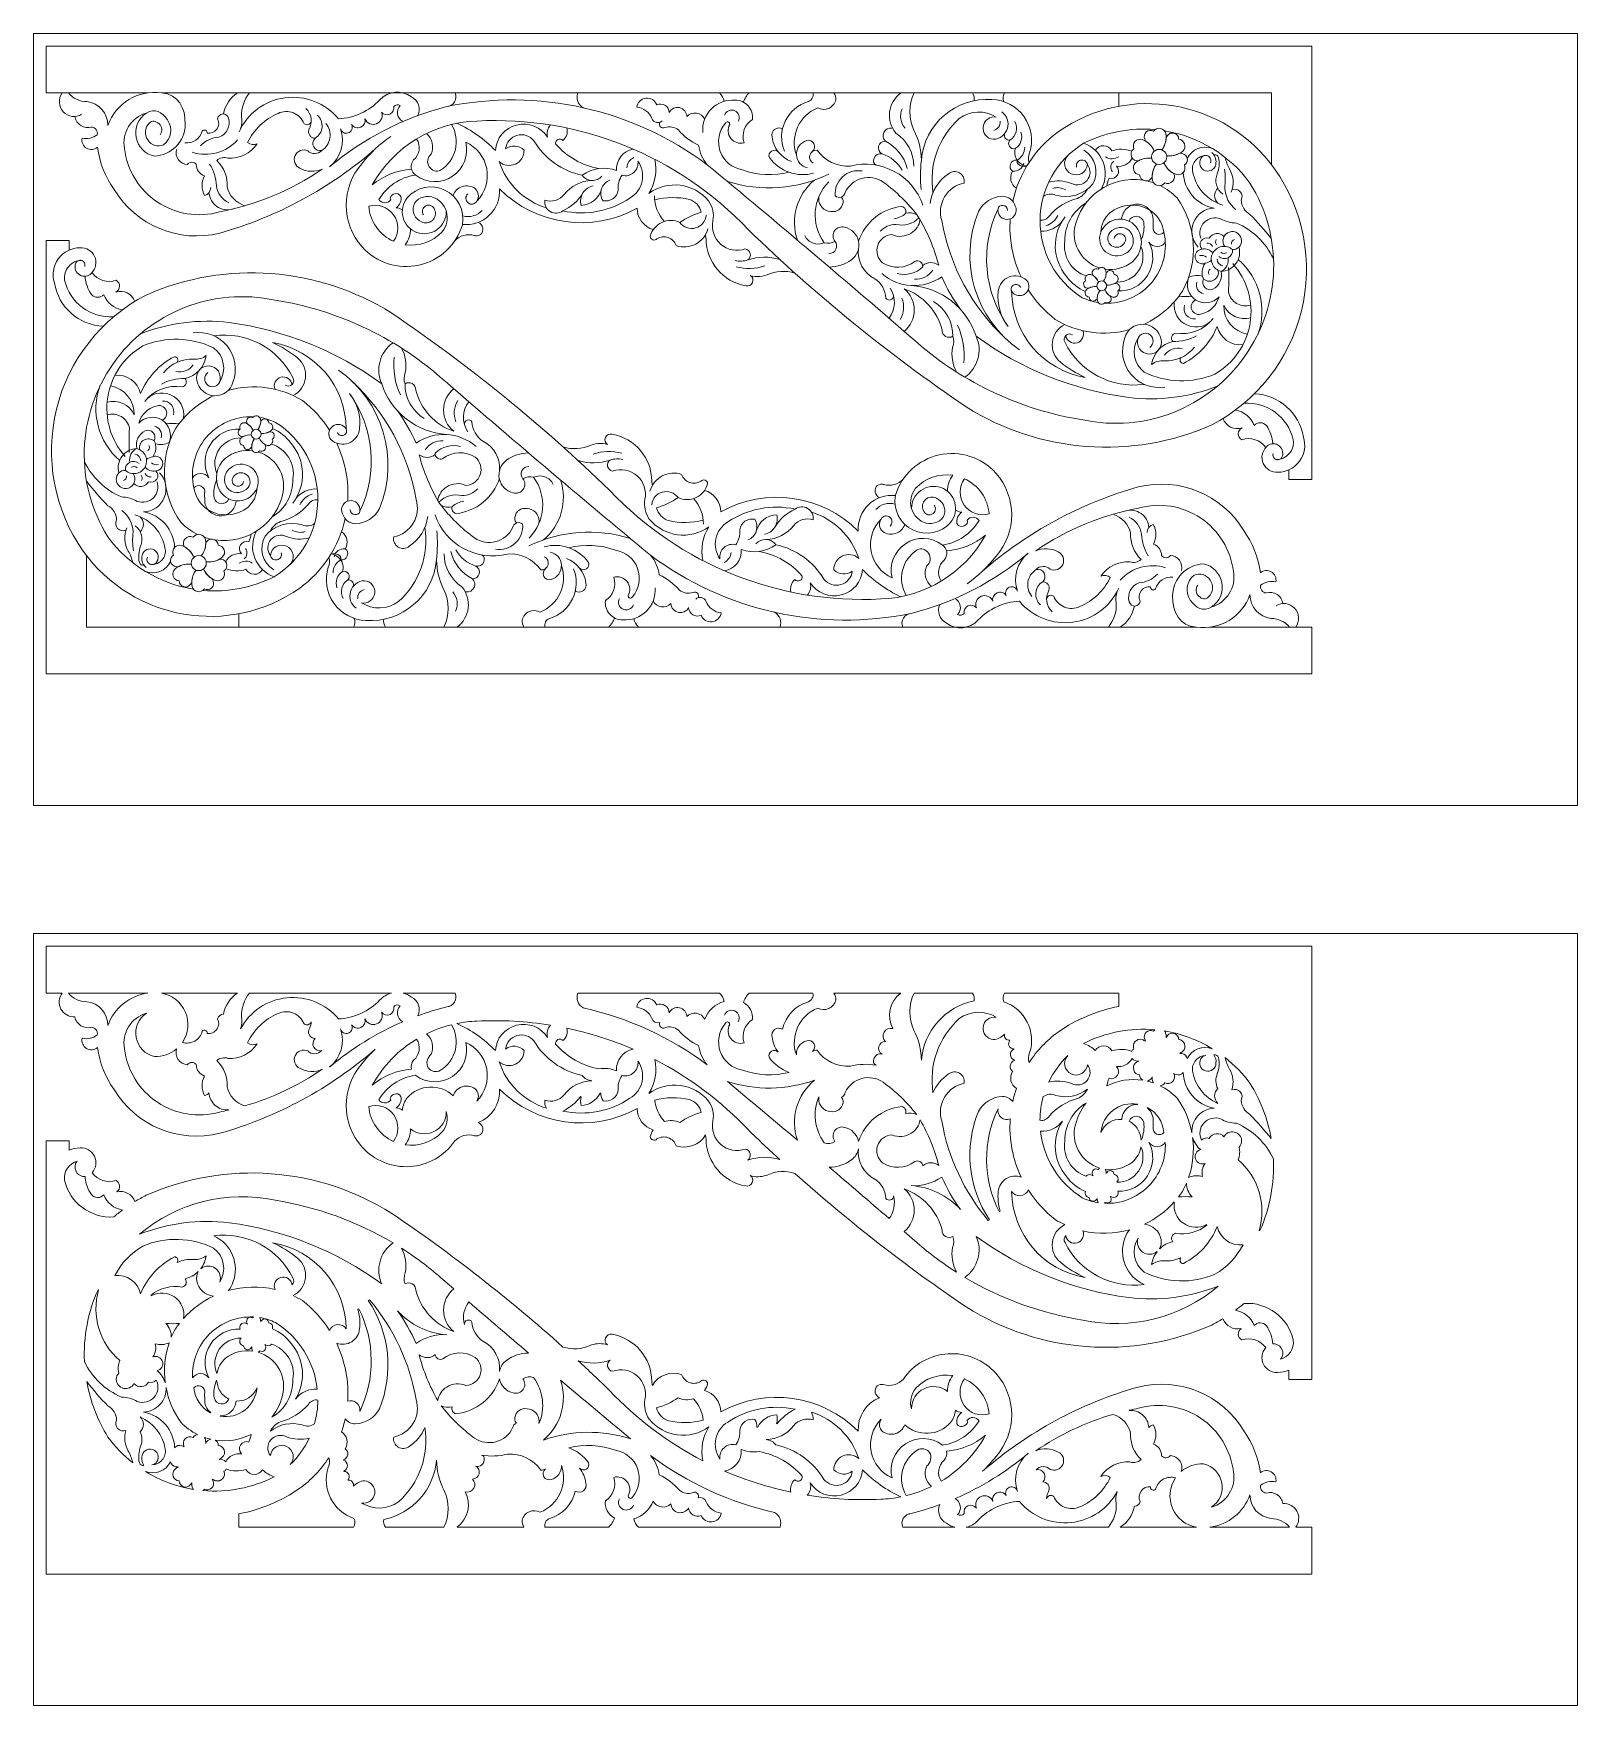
# Model space of a CAD drawing. Header units: millimetres. Extents: x 4874 to 5118, y 2699 to 2963.
import ezdxf

# ---------------------------------------------------------------- set-up
doc = ezdxf.new("R2010")
doc.units = ezdxf.units.MM
doc.header["$MEASUREMENT"] = 0
doc.layers.add('SITARA ALL', color=18, linetype='Continuous', true_color=0x000000)

msp = doc.modelspace()

# ---------------------------------------------------------------- linework, layer by layer
at = {"layer": 'SITARA ALL', "lineweight": 9}
for points, knots in [([(4873.81, 2963.14), (4873.81, 2963.14), (5117.81, 2963.14), (5117.81, 2963.14), (5117.81, 2963.14), (5117.81, 2841.14), (5117.81, 2841.14), (5117.81, 2841.14), (4873.81, 2841.14), (4873.81, 2841.14), (4873.81, 2841.14), (4873.81, 2963.14), (4873.81, 2963.14)], [0, 0, 0, 0, 0.25, 0.25, 0.25, 0.5, 0.5, 0.5, 0.75, 0.75, 0.75, 1, 1, 1, 1]), ([(5072.19, 2894.16), (5072.19, 2894.16), (5072.19, 2892.65), (5072.19, 2892.65), (5072.19, 2892.65), (5075.81, 2892.65), (5075.81, 2892.65), (5075.81, 2892.65), (5075.81, 2961.14), (5075.81, 2961.14), (5075.81, 2961.14), (4875.81, 2961.14), (4875.81, 2961.14), (4875.81, 2961.14), (4875.81, 2953.74), (4875.81, 2953.74), (4875.81, 2953.74), (4891.89, 2953.74), (4891.89, 2953.74)], [0, 0, 0, 0, 0.142857, 0.142857, 0.142857, 0.285714, 0.285714, 0.285714, 0.428571, 0.428571, 0.428571, 0.571429, 0.571429, 0.571429, 0.714286, 0.714286, 0.714286, 1, 1, 1, 1]), ([(4933.54, 2941.7), (4931.27, 2941.53), (4929.11, 2940.66), (4927.36, 2939.21), (4930.73, 2945.23), (4937, 2949.06), (4943.9, 2949.3), (4960.02, 2950.14), (4975.7, 2943.85), (4986.78, 2932.11), (4997.41, 2921.8), (5008.93, 2912.44), (5021.2, 2904.14), (5032.85, 2896.79), (5047.39, 2895.71), (5060, 2901.27), (5067.1, 2904.95), (5072.27, 2911.51), (5074.17, 2919.28), (5076.07, 2927.05), (5074.54, 2935.22), (5069.93, 2941.76), (5062.04, 2952.73), (5046.81, 2955.34), (5035.74, 2947.59), (5032.09, 2944.92), (5029.54, 2941.02), (5028.56, 2936.61)], [0, 0, 0, 0, 0.1, 0.1, 0.1, 0.2, 0.2, 0.2, 0.3, 0.3, 0.3, 0.4, 0.4, 0.4, 0.5, 0.5, 0.5, 0.6, 0.6, 0.6, 0.7, 0.7, 0.7, 0.8, 0.8, 0.8, 1, 1, 1, 1]), ([(4972.78, 2949.09), (4972.66, 2948.86), (4972.71, 2948.58), (4972.89, 2948.39), (4973.07, 2948.21), (4973.35, 2948.15), (4973.58, 2948.27), (4974.32, 2948.52), (4975.14, 2948.37), (4975.74, 2947.88), (4976.63, 2946.87), (4977.7, 2946.04), (4978.91, 2945.46), (4979.07, 2944.32), (4979.56, 2943.26), (4980.3, 2942.38), (4968.52, 2951.2), (4953.53, 2954.55), (4939.12, 2951.57), (4939.62, 2951.6), (4940.08, 2951.88), (4940.35, 2952.31), (4940.62, 2952.74), (4940.66, 2953.27), (4940.46, 2953.74)], [0, 0, 0, 0, 0.111111, 0.111111, 0.111111, 0.222222, 0.222222, 0.222222, 0.333333, 0.333333, 0.333333, 0.444444, 0.444444, 0.444444, 0.555556, 0.555556, 0.555556, 0.666667, 0.666667, 0.666667, 0.777778, 0.777778, 0.777778, 1, 1, 1, 1]), ([(4878.36, 2953.74), (4877.69, 2952.84), (4877.76, 2951.58), (4878.53, 2950.76), (4879.31, 2949.93), (4880.48, 2949.74), (4881.43, 2950.36)], [0, 0, 0, 0, 0.333333, 0.333333, 0.333333, 1, 1, 1, 1]), ([(4891.66, 2950.56), (4890.39, 2949.72), (4889.75, 2948.21), (4890.03, 2946.71), (4890.32, 2945.22), (4891.45, 2944.05), (4892.93, 2943.74), (4895.62, 2943.86), (4897.75, 2946.06), (4897.8, 2948.75), (4897.84, 2951.44), (4896.72, 2953.53), (4894.04, 2953.74), (4890.35, 2954.25), (4886.82, 2952.1), (4885.57, 2948.6), (4885.59, 2950.53), (4884.15, 2952.16), (4882.23, 2952.37), (4881.11, 2952.37), (4880.04, 2952.87), (4879.33, 2953.74)], [0, 0, 0, 0, 0.125, 0.125, 0.125, 0.25, 0.25, 0.25, 0.375, 0.375, 0.375, 0.5, 0.5, 0.5, 0.625, 0.625, 0.625, 0.75, 0.75, 0.75, 1, 1, 1, 1]), ([(4894.04, 2953.74), (4894.04, 2953.74), (5069.45, 2953.74), (5069.45, 2953.74), (5069.45, 2953.74), (5069.45, 2942.4), (5069.45, 2942.4)], [0, 0, 0, 0, 0.333333, 0.333333, 0.333333, 1, 1, 1, 1]), ([(4906.3, 2947.59), (4907.63, 2950.51), (4910.38, 2952.55), (4913.57, 2952.97), (4916.75, 2953.4), (4919.96, 2952.13), (4922.01, 2949.66), (4924.5, 2949.77), (4926.84, 2950.84), (4928.55, 2952.65), (4929.85, 2954.05), (4932, 2954.25), (4933.54, 2953.11), (4934.63, 2952.57), (4935.09, 2951.26), (4934.57, 2950.17)], [0, 0, 0, 0, 0.166667, 0.166667, 0.166667, 0.333333, 0.333333, 0.333333, 0.5, 0.5, 0.5, 0.666667, 0.666667, 0.666667, 1, 1, 1, 1]), ([(4907.96, 2953.74), (4907.09, 2952.68), (4906.64, 2951.34), (4906.69, 2949.97), (4906.83, 2949.34), (4906.78, 2948.68), (4906.54, 2948.08)], [0, 0, 0, 0, 0.333333, 0.333333, 0.333333, 1, 1, 1, 1]), ([(4939.12, 2951.57), (4932.3, 2949.84), (4925.98, 2946.59), (4920.62, 2942.04), (4922.39, 2943.51), (4923.07, 2945.91), (4922.33, 2948.08), (4922.39, 2947.82), (4922.56, 2947.59), (4922.8, 2947.46), (4923.04, 2947.34), (4923.32, 2947.32), (4923.57, 2947.41), (4923.82, 2947.5), (4924.03, 2947.7), (4924.12, 2947.95), (4924.22, 2948.21), (4924.21, 2948.49), (4924.08, 2948.73), (4924.41, 2948.26), (4925.03, 2948.09), (4925.55, 2948.33), (4926.07, 2948.58), (4926.35, 2949.11), (4926.2, 2949.66), (4926.34, 2949.31), (4926.61, 2949.03), (4926.95, 2948.88), (4927.3, 2948.73), (4927.68, 2948.73), (4928.03, 2948.86), (4928.38, 2949), (4928.66, 2949.27), (4928.81, 2949.62), (4928.96, 2949.96), (4928.96, 2950.35), (4928.82, 2950.7), (4929.13, 2950.3), (4929.68, 2950.17), (4930.15, 2950.39), (4930.61, 2950.61), (4930.86, 2951.09), (4930.74, 2951.59), (4931, 2951.89), (4931.45, 2951.95), (4931.78, 2951.73), (4931.43, 2951.37), (4931.28, 2950.87), (4931.36, 2950.37), (4931.43, 2949.88), (4931.74, 2949.45), (4932.18, 2949.21)], [0, 0, 0, 0, 0.055556, 0.055556, 0.055556, 0.111111, 0.111111, 0.111111, 0.166667, 0.166667, 0.166667, 0.222222, 0.222222, 0.222222, 0.277778, 0.277778, 0.277778, 0.333333, 0.333333, 0.333333, 0.388889, 0.388889, 0.388889, 0.444444, 0.444444, 0.444444, 0.5, 0.5, 0.5, 0.555556, 0.555556, 0.555556, 0.611111, 0.611111, 0.611111, 0.666667, 0.666667, 0.666667, 0.722222, 0.722222, 0.722222, 0.777778, 0.777778, 0.777778, 0.833333, 0.833333, 0.833333, 0.888889, 0.888889, 0.888889, 1, 1, 1, 1]), ([(4979.89, 2949.6), (4979.63, 2950.1), (4979.15, 2950.45), (4978.59, 2950.54), (4978.03, 2950.62), (4977.46, 2950.43), (4977.07, 2950.02), (4977.04, 2950.7), (4976.56, 2951.27), (4975.9, 2951.41), (4975.24, 2951.55), (4974.59, 2951.25), (4974.28, 2950.65), (4974.26, 2951.11), (4974.01, 2951.54), (4973.61, 2951.78), (4973.21, 2952.02), (4972.72, 2952.05), (4972.3, 2951.86), (4972.03, 2952.56), (4971.32, 2952.99), (4970.57, 2952.89), (4969.82, 2952.8), (4969.24, 2952.24), (4969.16, 2951.5), (4970.22, 2951.38), (4971.13, 2950.69), (4971.52, 2949.7), (4971.64, 2949.38), (4971.91, 2949.15), (4972.25, 2949.07), (4972.58, 2949), (4972.92, 2949.09), (4973.17, 2949.33)], [0, 0, 0, 0, 0.083333, 0.083333, 0.083333, 0.166667, 0.166667, 0.166667, 0.25, 0.25, 0.25, 0.333333, 0.333333, 0.333333, 0.416667, 0.416667, 0.416667, 0.5, 0.5, 0.5, 0.583333, 0.583333, 0.583333, 0.666667, 0.666667, 0.666667, 0.75, 0.75, 0.75, 0.833333, 0.833333, 0.833333, 1, 1, 1, 1]), ([(4993.22, 2941.2), (4990.78, 2940.59), (4988.21, 2940.72), (4985.85, 2941.58), (4984.24, 2941.84), (4982.91, 2942.95), (4982.35, 2944.48), (4981.79, 2946), (4982.11, 2947.73), (4983.16, 2948.96), (4983.23, 2949.12), (4983.41, 2949.2), (4983.58, 2949.16), (4983.75, 2949.11), (4983.85, 2948.94), (4983.84, 2948.76), (4983.44, 2948.06), (4983.5, 2947.18), (4984, 2946.54), (4984.51, 2945.91), (4985.33, 2945.64), (4986.11, 2945.86), (4985.65, 2947.25), (4986.2, 2948.77), (4987.44, 2949.55), (4987.53, 2950.33), (4987.28, 2951.11), (4986.75, 2951.69), (4986.22, 2952.27), (4985.48, 2952.6), (4984.69, 2952.59), (4983.31, 2952.71), (4981.94, 2952.21), (4980.96, 2951.23), (4979.97, 2950.25), (4979.47, 2948.9), (4979.58, 2947.51)], [0, 0, 0, 0, 0.076923, 0.076923, 0.076923, 0.153846, 0.153846, 0.153846, 0.230769, 0.230769, 0.230769, 0.307692, 0.307692, 0.307692, 0.384615, 0.384615, 0.384615, 0.461538, 0.461538, 0.461538, 0.538462, 0.538462, 0.538462, 0.615385, 0.615385, 0.615385, 0.692308, 0.692308, 0.692308, 0.769231, 0.769231, 0.769231, 0.846154, 0.846154, 0.846154, 1, 1, 1, 1]), ([(4992.47, 2944.51), (4991.84, 2946.05), (4991.9, 2947.78), (4992.62, 2949.28), (4993.34, 2950.78), (4994.68, 2951.9), (4996.27, 2952.37), (4996.82, 2952.59), (4997.12, 2953.17), (4996.99, 2953.74)], [0, 0, 0, 0, 0.25, 0.25, 0.25, 0.5, 0.5, 0.5, 1, 1, 1, 1]), ([(5000.31, 2953.74), (5000.52, 2953.41), (5000.62, 2953.02), (5000.6, 2952.63), (5000.45, 2952.04), (5000.04, 2951.55), (4999.48, 2951.3), (4998.93, 2951.05), (4998.28, 2951.08), (4997.74, 2951.37), (4994.82, 2950.2), (4993.33, 2946.95), (4994.37, 2943.98)], [0, 0, 0, 0, 0.2, 0.2, 0.2, 0.4, 0.4, 0.4, 0.6, 0.6, 0.6, 1, 1, 1, 1]), ([(5012.91, 2942.15), (5012.94, 2944.26), (5011.88, 2946.23), (5010.1, 2947.36), (5009.33, 2948.3), (5008.97, 2949.51), (5009.11, 2950.71), (5009.26, 2951.91), (5009.89, 2953.01), (5010.86, 2953.74)], [0, 0, 0, 0, 0.25, 0.25, 0.25, 0.5, 0.5, 0.5, 1, 1, 1, 1]), ([(5012.96, 2953.74), (5012.08, 2951.87), (5012.07, 2949.7), (5012.95, 2947.83), (5013.71, 2946.38), (5014.11, 2944.76), (5014.12, 2943.12)], [0, 0, 0, 0, 0.333333, 0.333333, 0.333333, 1, 1, 1, 1]), ([(5031.15, 2942.75), (5030.96, 2943.25), (5030.99, 2943.81), (5031.23, 2944.29), (5031.85, 2946.22), (5031.52, 2948.33), (5030.35, 2949.98), (5029.18, 2951.63), (5027.31, 2952.64), (5025.28, 2952.69), (5019.56, 2953.09), (5014.59, 2948.83), (5014.12, 2943.12), (5013.94, 2941.59), (5013.93, 2940.04), (5014.08, 2938.5)], [0, 0, 0, 0, 0.166667, 0.166667, 0.166667, 0.333333, 0.333333, 0.333333, 0.5, 0.5, 0.5, 0.666667, 0.666667, 0.666667, 1, 1, 1, 1]), ([(4880.36, 2950.01), (4880.46, 2949.42), (4880.8, 2948.9), (4881.31, 2948.58), (4881.81, 2948.26), (4882.42, 2948.17), (4883, 2948.34), (4883.29, 2948.32), (4883.55, 2948.17), (4883.73, 2947.94), (4883.9, 2947.71), (4883.96, 2947.41), (4883.89, 2947.13), (4883.21, 2946.6), (4882.33, 2946.4), (4881.49, 2946.59), (4881.37, 2945.96), (4881.65, 2945.33), (4882.2, 2945), (4882.75, 2944.68), (4883.44, 2944.72), (4883.92, 2945.14), (4884.26, 2942.74), (4885.16, 2940.46), (4886.55, 2938.49), (4890, 2932.77), (4896.77, 2929.97), (4903.25, 2931.58), (4912.33, 2934.15), (4920.72, 2938.69), (4927.83, 2944.88)], [0, 0, 0, 0, 0.090909, 0.090909, 0.090909, 0.181818, 0.181818, 0.181818, 0.272727, 0.272727, 0.272727, 0.363636, 0.363636, 0.363636, 0.454545, 0.454545, 0.454545, 0.545455, 0.545455, 0.545455, 0.636364, 0.636364, 0.636364, 0.727273, 0.727273, 0.727273, 0.818182, 0.818182, 0.818182, 1, 1, 1, 1]), ([(4893.82, 2947.11), (4894.24, 2947.65), (4894.17, 2948.42), (4893.66, 2948.87), (4893.15, 2949.31), (4892.59, 2949.46), (4892.11, 2948.98), (4891.4, 2948.26), (4891.29, 2947.13), (4891.87, 2946.3), (4892.44, 2945.46), (4893.46, 2945.13), (4894.39, 2945.54), (4895.6, 2946.47), (4895.88, 2948.2), (4895.01, 2949.47), (4894.14, 2950.73), (4892.97, 2951.36), (4891.66, 2950.56), (4889.23, 2949.86), (4887.73, 2947.43), (4888.2, 2944.95), (4888.61, 2941.51), (4890.51, 2938.42), (4893.4, 2936.49), (4896.28, 2934.57), (4899.85, 2933.99), (4903.19, 2934.93), (4909.01, 2936.04), (4914.54, 2938.34), (4919.43, 2941.69), (4918.3, 2941.18), (4916.99, 2941.24), (4915.9, 2941.85), (4915.54, 2942.01), (4915.26, 2942.31), (4915.12, 2942.69), (4914.98, 2943.06), (4914.99, 2943.48), (4915.16, 2943.84), (4915.32, 2944.21), (4915.62, 2944.49), (4916, 2944.63), (4916.37, 2944.77), (4916.79, 2944.75), (4917.15, 2944.59), (4917.45, 2944.3), (4917.86, 2944.14), (4918.28, 2944.15), (4918.7, 2944.17), (4919.09, 2944.34), (4919.37, 2944.65), (4918.87, 2944.52), (4918.35, 2944.75), (4918.1, 2945.2), (4917.85, 2945.65), (4917.96, 2946.23), (4918.34, 2946.59), (4918.95, 2946.96), (4919.36, 2947.61), (4919.42, 2948.33), (4919.48, 2949.04), (4919.21, 2949.75), (4918.67, 2950.23)], [0, 0, 0, 0, 0.045455, 0.045455, 0.045455, 0.090909, 0.090909, 0.090909, 0.136364, 0.136364, 0.136364, 0.181818, 0.181818, 0.181818, 0.227273, 0.227273, 0.227273, 0.272727, 0.272727, 0.272727, 0.318182, 0.318182, 0.318182, 0.363636, 0.363636, 0.363636, 0.409091, 0.409091, 0.409091, 0.454545, 0.454545, 0.454545, 0.5, 0.5, 0.5, 0.545455, 0.545455, 0.545455, 0.590909, 0.590909, 0.590909, 0.636364, 0.636364, 0.636364, 0.681818, 0.681818, 0.681818, 0.727273, 0.727273, 0.727273, 0.772727, 0.772727, 0.772727, 0.818182, 0.818182, 0.818182, 0.863636, 0.863636, 0.863636, 0.909091, 0.909091, 0.909091, 1, 1, 1, 1]), ([(4897.76, 2945.86), (4899, 2945.71), (4900.17, 2946.5), (4900.49, 2947.71), (4900.62, 2947.86), (4900.83, 2947.92), (4901.01, 2947.84), (4901.2, 2947.76), (4901.3, 2947.56), (4901.28, 2947.37), (4901.86, 2947.28), (4902.45, 2947.54), (4902.79, 2948.02), (4903.14, 2948.5), (4903.19, 2949.13), (4902.92, 2949.66), (4902.98, 2950.07), (4903.33, 2950.39), (4903.74, 2950.42), (4904.16, 2950.45), (4904.55, 2950.15), (4904.66, 2949.75), (4905.02, 2948.51), (4904.35, 2947.2), (4903.13, 2946.75), (4902.01, 2946.69), (4900.95, 2946.19), (4900.19, 2945.36)], [0, 0, 0, 0, 0.1, 0.1, 0.1, 0.2, 0.2, 0.2, 0.3, 0.3, 0.3, 0.4, 0.4, 0.4, 0.5, 0.5, 0.5, 0.6, 0.6, 0.6, 0.7, 0.7, 0.7, 0.8, 0.8, 0.8, 1, 1, 1, 1]), ([(4917.71, 2949.21), (4917.64, 2948.99), (4917.46, 2948.81), (4917.24, 2948.74), (4917.02, 2948.67), (4916.77, 2948.72), (4916.59, 2948.87), (4916.28, 2949.65), (4915.66, 2950.27), (4914.88, 2950.58), (4914.09, 2950.89), (4913.22, 2950.86), (4912.46, 2950.51), (4910.35, 2949.6), (4908.64, 2947.96), (4907.64, 2945.89), (4908.07, 2945.55), (4908.65, 2945.47), (4909.15, 2945.71), (4908.13, 2944.17), (4906.37, 2943.3), (4904.53, 2943.42), (4903.93, 2943.63), (4903.26, 2943.49), (4902.79, 2943.06), (4903.91, 2941.98), (4904.51, 2940.47), (4904.43, 2938.92), (4904.74, 2937.48), (4905.82, 2936.32), (4907.24, 2935.91)], [0, 0, 0, 0, 0.090909, 0.090909, 0.090909, 0.181818, 0.181818, 0.181818, 0.272727, 0.272727, 0.272727, 0.363636, 0.363636, 0.363636, 0.454545, 0.454545, 0.454545, 0.545455, 0.545455, 0.545455, 0.636364, 0.636364, 0.636364, 0.727273, 0.727273, 0.727273, 0.818182, 0.818182, 0.818182, 1, 1, 1, 1]), ([(4918.34, 2946.59), (4918, 2946.57), (4917.68, 2946.72), (4917.48, 2946.99), (4917.28, 2947.26), (4917.22, 2947.61), (4917.33, 2947.93), (4917.99, 2949.03), (4917.78, 2950.44), (4916.84, 2951.3)], [0, 0, 0, 0, 0.25, 0.25, 0.25, 0.5, 0.5, 0.5, 1, 1, 1, 1]), ([(4985.19, 2949.22), (4985.36, 2949.52), (4985.39, 2949.87), (4985.29, 2950.19), (4985.19, 2950.51), (4984.95, 2950.77), (4984.65, 2950.91), (4984.34, 2951.05), (4983.99, 2951.06), (4983.68, 2950.93), (4983.36, 2950.8), (4983.12, 2950.54), (4983.01, 2950.23)], [0, 0, 0, 0, 0.2, 0.2, 0.2, 0.4, 0.4, 0.4, 0.6, 0.6, 0.6, 1, 1, 1, 1]), ([(5015.96, 2937.97), (5015.27, 2942.33), (5016.84, 2946.75), (5020.12, 2949.71), (5021.84, 2950.96), (5024.15, 2951.04), (5025.96, 2949.91), (5025.48, 2949.99), (5024.99, 2949.88), (5024.6, 2949.6), (5024.21, 2949.31), (5023.95, 2948.88), (5023.89, 2948.4), (5023.82, 2947.92), (5023.96, 2947.44), (5024.26, 2947.06), (5024.56, 2946.68), (5025.01, 2946.45), (5025.49, 2946.41), (5026.52, 2946.44), (5027.41, 2947.13), (5027.71, 2948.11), (5028.01, 2949.1), (5027.67, 2950.15), (5026.83, 2950.75)], [0, 0, 0, 0, 0.111111, 0.111111, 0.111111, 0.222222, 0.222222, 0.222222, 0.333333, 0.333333, 0.333333, 0.444444, 0.444444, 0.444444, 0.555556, 0.555556, 0.555556, 0.666667, 0.666667, 0.666667, 0.777778, 0.777778, 0.777778, 1, 1, 1, 1]), ([(5027.26, 2947.27), (5027.2, 2947.01), (5027.26, 2946.75), (5027.44, 2946.55), (5027.61, 2946.36), (5027.86, 2946.26), (5028.12, 2946.29), (5029.12, 2946.91), (5029.45, 2948.21), (5028.87, 2949.23)], [0, 0, 0, 0, 0.25, 0.25, 0.25, 0.5, 0.5, 0.5, 1, 1, 1, 1]), ([(4919.37, 2944.65), (4920.07, 2945.09), (4920.54, 2945.81), (4920.67, 2946.63), (4920.79, 2947.44), (4920.57, 2948.27), (4920.04, 2948.9)], [0, 0, 0, 0, 0.333333, 0.333333, 0.333333, 1, 1, 1, 1]), ([(4930.28, 2946.87), (4928.55, 2945.67), (4927, 2944.21), (4925.7, 2942.55), (4922.4, 2938.77), (4922.42, 2933.14), (4925.75, 2929.39), (4928, 2926.89), (4931.43, 2925.8), (4934.71, 2926.53), (4937.99, 2927.26), (4940.62, 2929.67), (4941.6, 2932.89), (4942.02, 2935.13), (4940.89, 2937.38), (4938.84, 2938.37), (4936.78, 2939.36), (4934.38, 2938.91), (4932.89, 2937.18), (4932.17, 2936.31), (4931.92, 2935.13), (4932.23, 2934.04), (4932.53, 2932.94), (4933.34, 2932.07), (4934.42, 2931.69), (4935.49, 2931.31), (4936.68, 2931.48), (4937.6, 2932.14), (4938.52, 2932.81), (4939.07, 2933.87), (4939.05, 2935)], [0, 0, 0, 0, 0.090909, 0.090909, 0.090909, 0.181818, 0.181818, 0.181818, 0.272727, 0.272727, 0.272727, 0.363636, 0.363636, 0.363636, 0.454545, 0.454545, 0.454545, 0.545455, 0.545455, 0.545455, 0.636364, 0.636364, 0.636364, 0.727273, 0.727273, 0.727273, 0.818182, 0.818182, 0.818182, 1, 1, 1, 1]), ([(4935.91, 2947.31), (4936.85, 2946.51), (4937.15, 2945.18), (4936.65, 2944.06), (4936.05, 2943.57), (4935.93, 2942.71), (4936.36, 2942.07), (4936.8, 2941.44), (4937.48, 2941.16), (4938.15, 2941.54), (4940.59, 2943.07), (4941.36, 2946.27), (4939.88, 2948.75)], [0, 0, 0, 0, 0.2, 0.2, 0.2, 0.4, 0.4, 0.4, 0.6, 0.6, 0.6, 1, 1, 1, 1]), ([(4955.52, 2948.67), (4955.05, 2948.14), (4954.88, 2947.42), (4955.06, 2946.73), (4954.01, 2948.37), (4952.04, 2949.14), (4950.16, 2948.66), (4948.28, 2948.17), (4946.93, 2946.59), (4946.81, 2944.65), (4945.06, 2946.44), (4943.01, 2947.89), (4940.74, 2948.94)], [0, 0, 0, 0, 0.2, 0.2, 0.2, 0.4, 0.4, 0.4, 0.6, 0.6, 0.6, 1, 1, 1, 1]), ([(4954.88, 2935.56), (4951.35, 2936.64), (4948.55, 2939.37), (4947.41, 2942.88), (4948.11, 2942.25), (4949.11, 2942.1), (4949.97, 2942.49), (4950.82, 2942.89), (4951.36, 2943.74), (4951.33, 2944.68), (4950.54, 2945.47), (4949.3, 2945.56), (4948.42, 2944.9), (4948.53, 2945.91), (4949.25, 2946.75), (4950.22, 2947.03), (4951.2, 2947.31), (4952.27, 2946.96), (4952.9, 2946.17), (4954.58, 2943.37), (4957.33, 2941.4), (4960.52, 2940.72), (4960.88, 2940.22), (4961.44, 2939.92), (4962.05, 2939.9), (4962.66, 2939.87), (4963.24, 2940.13), (4963.64, 2940.6)], [0, 0, 0, 0, 0.1, 0.1, 0.1, 0.2, 0.2, 0.2, 0.3, 0.3, 0.3, 0.4, 0.4, 0.4, 0.5, 0.5, 0.5, 0.6, 0.6, 0.6, 0.7, 0.7, 0.7, 0.8, 0.8, 0.8, 1, 1, 1, 1]), ([(4958.1, 2948.19), (4958.31, 2947.47), (4958.07, 2946.7), (4957.48, 2946.23), (4957.28, 2946.45), (4956.96, 2946.51), (4956.7, 2946.38), (4956.43, 2946.25), (4956.28, 2945.97), (4956.33, 2945.68), (4958.09, 2943.64), (4960.49, 2942.26), (4963.14, 2941.78)], [0, 0, 0, 0, 0.2, 0.2, 0.2, 0.4, 0.4, 0.4, 0.6, 0.6, 0.6, 1, 1, 1, 1]), ([(4980.3, 2942.38), (4991.46, 2933.14), (5002.52, 2923.77), (5013.47, 2914.27), (5020.87, 2907.82), (5029.94, 2903.6), (5039.63, 2902.07), (5049.41, 2899.98), (5059.5, 2903.95), (5065.24, 2912.14), (5070.98, 2920.34), (5071.35, 2931.02), (5066.04, 2939.5), (5062.79, 2943.91), (5057.95, 2946.87), (5052.55, 2947.75)], [0, 0, 0, 0, 0.166667, 0.166667, 0.166667, 0.333333, 0.333333, 0.333333, 0.5, 0.5, 0.5, 0.666667, 0.666667, 0.666667, 1, 1, 1, 1]), ([(4992.18, 2948.03), (4991.79, 2948.28), (4991.28, 2948.25), (4990.91, 2947.97), (4990.55, 2947.69), (4990.39, 2947.21), (4990.52, 2946.77), (4990.74, 2945.01), (4991.92, 2943.51), (4993.59, 2942.91)], [0, 0, 0, 0, 0.25, 0.25, 0.25, 0.5, 0.5, 0.5, 1, 1, 1, 1]), ([(5009.46, 2948.16), (5008.94, 2948.24), (5008.43, 2947.98), (5008.19, 2947.5), (5007.96, 2947.03), (5008.05, 2946.47), (5008.44, 2946.11)], [0, 0, 0, 0, 0.333333, 0.333333, 0.333333, 1, 1, 1, 1]), ([(5051.03, 2947.94), (5047.15, 2948.28), (5043.25, 2947.53), (5039.76, 2945.78), (5035.52, 2943.19), (5032.91, 2938.59), (5032.88, 2933.62), (5032.84, 2928.64), (5035.34, 2924.03), (5039.55, 2921.38), (5040.35, 2921.01), (5041.2, 2920.74), (5042.07, 2920.61)], [0, 0, 0, 0, 0.2, 0.2, 0.2, 0.4, 0.4, 0.4, 0.6, 0.6, 0.6, 1, 1, 1, 1]), ([(5053.83, 2941.1), (5053.21, 2941.47), (5052.73, 2942.03), (5052.46, 2942.69), (5052.81, 2941.84), (5053.5, 2941.17), (5054.37, 2940.85), (5054.78, 2940.72), (5055.23, 2940.85), (5055.51, 2941.18), (5055.79, 2941.5), (5055.86, 2941.96), (5055.68, 2942.35), (5056.04, 2942.56), (5056.22, 2942.99), (5056.14, 2943.4), (5056.05, 2943.81), (5055.73, 2944.12), (5055.31, 2944.17), (5055.19, 2944.19), (5055.06, 2944.2), (5054.94, 2944.21), (5054.31, 2943.86), (5053.59, 2943.72), (5052.88, 2943.82), (5053.79, 2943.69), (5054.72, 2943.95), (5055.43, 2944.54), (5055.74, 2944.84), (5055.86, 2945.29), (5055.71, 2945.7), (5055.57, 2946.11), (5055.21, 2946.39), (5054.78, 2946.43), (5054.78, 2946.85), (5054.51, 2947.22), (5054.11, 2947.35), (5053.71, 2947.48), (5053.28, 2947.36), (5053.02, 2947.02), (5052.94, 2946.93), (5052.87, 2946.83), (5052.8, 2946.72), (5052.8, 2946), (5052.55, 2945.31), (5052.11, 2944.74), (5052.68, 2945.47), (5052.91, 2946.4), (5052.76, 2947.31), (5052.66, 2947.73), (5052.32, 2948.06), (5051.9, 2948.14), (5051.48, 2948.22), (5051.05, 2948.05), (5050.8, 2947.7), (5050.43, 2947.9), (5049.98, 2947.85), (5049.66, 2947.57), (5049.35, 2947.29), (5049.25, 2946.85), (5049.41, 2946.47), (5049.45, 2946.35), (5049.5, 2946.24), (5049.56, 2946.13), (5050.18, 2945.76), (5050.66, 2945.2), (5050.93, 2944.54), (5050.58, 2945.39), (5049.89, 2946.06), (5049.03, 2946.38), (5048.61, 2946.51), (5048.17, 2946.38), (5047.88, 2946.05), (5047.6, 2945.73), (5047.53, 2945.27), (5047.71, 2944.88), (5047.3, 2944.61), (5047.14, 2944.09), (5047.33, 2943.63), (5047.52, 2943.18), (5047.97, 2942.91), (5048.45, 2943.02), (5049.08, 2943.37), (5049.8, 2943.51), (5050.51, 2943.41), (5049.6, 2943.54), (5048.68, 2943.28), (5047.97, 2942.69), (5047.65, 2942.39), (5047.54, 2941.94), (5047.68, 2941.53), (5047.82, 2941.12), (5048.18, 2940.84), (5048.61, 2940.8), (5048.63, 2940.31), (5049.01, 2939.9), (5049.5, 2939.84), (5049.99, 2939.78), (5050.44, 2940.04), (5050.59, 2940.51), (5050.6, 2941.23), (5050.84, 2941.92), (5051.28, 2942.49), (5050.71, 2941.76), (5050.48, 2940.83), (5050.63, 2939.92), (5050.73, 2939.5), (5051.07, 2939.18), (5051.49, 2939.09), (5051.91, 2939.01), (5052.34, 2939.18), (5052.59, 2939.53), (5053.01, 2939.33), (5053.52, 2939.42), (5053.84, 2939.77), (5054.16, 2940.11), (5054.22, 2940.61), (5053.98, 2941.02)], [0, 0, 0, 0, 0.025, 0.025, 0.025, 0.05, 0.05, 0.05, 0.075, 0.075, 0.075, 0.1, 0.1, 0.1, 0.125, 0.125, 0.125, 0.15, 0.15, 0.15, 0.175, 0.175, 0.175, 0.2, 0.2, 0.2, 0.225, 0.225, 0.225, 0.25, 0.25, 0.25, 0.275, 0.275, 0.275, 0.3, 0.3, 0.3, 0.325, 0.325, 0.325, 0.35, 0.35, 0.35, 0.375, 0.375, 0.375, 0.4, 0.4, 0.4, 0.425, 0.425, 0.425, 0.45, 0.45, 0.45, 0.475, 0.475, 0.475, 0.5, 0.5, 0.5, 0.525, 0.525, 0.525, 0.55, 0.55, 0.55, 0.575, 0.575, 0.575, 0.6, 0.6, 0.6, 0.625, 0.625, 0.625, 0.65, 0.65, 0.65, 0.675, 0.675, 0.675, 0.7, 0.7, 0.7, 0.725, 0.725, 0.725, 0.75, 0.75, 0.75, 0.775, 0.775, 0.775, 0.8, 0.8, 0.8, 0.825, 0.825, 0.825, 0.85, 0.85, 0.85, 0.875, 0.875, 0.875, 0.9, 0.9, 0.9, 0.925, 0.925, 0.925, 0.95, 0.95, 0.95, 1, 1, 1, 1]), ([(4896.4, 2944.8), (4896.26, 2944.24), (4896.37, 2943.65), (4896.71, 2943.19), (4897.05, 2942.73), (4897.57, 2942.44), (4898.15, 2942.41), (4898.31, 2942.63), (4898.56, 2942.77), (4898.84, 2942.77), (4899.12, 2942.78), (4899.38, 2942.65), (4899.55, 2942.43), (4899.55, 2941.62), (4900.06, 2940.89), (4900.83, 2940.62), (4900.31, 2939.65), (4900.32, 2938.49), (4900.86, 2937.53), (4901.43, 2937.68), (4901.82, 2938.19), (4901.83, 2938.78)], [0, 0, 0, 0, 0.125, 0.125, 0.125, 0.25, 0.25, 0.25, 0.375, 0.375, 0.375, 0.5, 0.5, 0.5, 0.625, 0.625, 0.625, 0.75, 0.75, 0.75, 1, 1, 1, 1]), ([(4934.36, 2946.45), (4935.07, 2945.39), (4934.86, 2943.96), (4933.88, 2943.14), (4933.58, 2942.78), (4933.44, 2942.32), (4933.51, 2941.85), (4933.58, 2941.39), (4933.83, 2940.98), (4934.22, 2940.72), (4935.93, 2939.44), (4938.26, 2939.38), (4940.03, 2940.57), (4941.81, 2941.75), (4942.65, 2943.88), (4942.12, 2945.95), (4943.85, 2945.19), (4945.09, 2943.62), (4945.44, 2941.77), (4945.79, 2939.91), (4945.2, 2937.99), (4943.87, 2936.65), (4944.3, 2937.29), (4944.18, 2938.15), (4943.59, 2938.63), (4943, 2939.05), (4942.26, 2939.16), (4941.57, 2938.95), (4940.89, 2938.73), (4940.36, 2938.2), (4940.13, 2937.52)], [0, 0, 0, 0, 0.090909, 0.090909, 0.090909, 0.181818, 0.181818, 0.181818, 0.272727, 0.272727, 0.272727, 0.363636, 0.363636, 0.363636, 0.454545, 0.454545, 0.454545, 0.545455, 0.545455, 0.545455, 0.636364, 0.636364, 0.636364, 0.727273, 0.727273, 0.727273, 0.818182, 0.818182, 0.818182, 1, 1, 1, 1]), ([(4968.59, 2944.86), (4966.97, 2944.57), (4965.83, 2943.1), (4965.96, 2941.46), (4964.14, 2942.16), (4962.09, 2941.88), (4960.52, 2940.72)], [0, 0, 0, 0, 0.333333, 0.333333, 0.333333, 1, 1, 1, 1]), ([(4991.51, 2944.41), (4991.23, 2944.71), (4990.78, 2944.76), (4990.43, 2944.54), (4990.09, 2944.31), (4989.95, 2943.91), (4990.11, 2943.53), (4991.69, 2941.32), (4994.48, 2940.34), (4997.1, 2941.06)], [0, 0, 0, 0, 0.25, 0.25, 0.25, 0.5, 0.5, 0.5, 1, 1, 1, 1]), ([(4996.87, 2944.48), (4997.26, 2944.77), (4997.38, 2945.3), (4997.15, 2945.73), (4996.92, 2946.16), (4996.46, 2946.37), (4996.01, 2946.2), (4995.01, 2945.92), (4994.34, 2944.99), (4994.39, 2943.96), (4994.43, 2942.93), (4995.14, 2942.07), (4996.15, 2941.88)], [0, 0, 0, 0, 0.2, 0.2, 0.2, 0.4, 0.4, 0.4, 0.6, 0.6, 0.6, 1, 1, 1, 1]), ([(5014.36, 2936), (5012.73, 2940.73), (5007.76, 2943.43), (5002.91, 2942.18), (5000.83, 2942.04), (4998.83, 2943), (4997.63, 2944.7), (4997.1, 2944.74), (4996.63, 2944.4), (4996.49, 2943.9), (4996.36, 2943.39), (4996.57, 2942.88), (4997.04, 2942.64)], [0, 0, 0, 0, 0.2, 0.2, 0.2, 0.4, 0.4, 0.4, 0.6, 0.6, 0.6, 1, 1, 1, 1]), ([(5007.91, 2944.09), (5007.39, 2944.25), (5006.84, 2943.96), (5006.66, 2943.45), (5006.48, 2942.94), (5006.48, 2942.52), (5006.99, 2942.33)], [0, 0, 0, 0, 0.333333, 0.333333, 0.333333, 1, 1, 1, 1]), ([(5011.08, 2941.52), (5010.39, 2942.75), (5009.26, 2943.67), (5007.91, 2944.09), (5007.47, 2944.32), (5007.25, 2944.82), (5007.37, 2945.3), (5007.49, 2945.78), (5007.95, 2946.12), (5008.44, 2946.11), (5010.16, 2945.25), (5011.41, 2943.68), (5011.87, 2941.82)], [0, 0, 0, 0, 0.2, 0.2, 0.2, 0.4, 0.4, 0.4, 0.6, 0.6, 0.6, 1, 1, 1, 1]), ([(5028.12, 2946.29), (5027.88, 2946.01), (5027.84, 2945.61), (5028.04, 2945.3), (5028.24, 2944.98), (5028.61, 2944.84), (5028.96, 2944.94), (5028.62, 2943.84), (5029.23, 2942.67), (5030.32, 2942.32), (5031.42, 2941.98), (5028.9, 2942.02), (5029.24, 2943.12), (5030, 2943.52), (5030.47, 2944.31), (5030.46, 2945.17)], [0, 0, 0, 0, 0.166667, 0.166667, 0.166667, 0.333333, 0.333333, 0.333333, 0.5, 0.5, 0.5, 0.666667, 0.666667, 0.666667, 1, 1, 1, 1]), ([(5039.82, 2944.69), (5041.65, 2943.58), (5042.26, 2941.21), (5041.2, 2939.35), (5039.77, 2937.66), (5037.47, 2936.96), (5035.34, 2937.57), (5034.71, 2937.88), (5033.95, 2937.8), (5033.39, 2937.38)], [0, 0, 0, 0, 0.25, 0.25, 0.25, 0.5, 0.5, 0.5, 1, 1, 1, 1]), ([(5042.57, 2938.59), (5043.28, 2939.89), (5043.38, 2941.45), (5042.83, 2942.84), (5042.29, 2944.22), (5041.17, 2945.3), (5039.76, 2945.78)], [0, 0, 0, 0, 0.333333, 0.333333, 0.333333, 1, 1, 1, 1]), ([(5047.37, 2944.53), (5046.36, 2944.93), (5045.26, 2944.95), (5044.24, 2944.6), (5043.98, 2945.08), (5043.48, 2945.39), (5042.94, 2945.4), (5042.39, 2945.41), (5041.89, 2945.13), (5041.61, 2944.66)], [0, 0, 0, 0, 0.25, 0.25, 0.25, 0.5, 0.5, 0.5, 1, 1, 1, 1]), ([(5052.9, 2943.62), (5052.9, 2944.04), (5052.67, 2944.44), (5052.3, 2944.65), (5051.92, 2944.87), (5051.47, 2944.87), (5051.1, 2944.65), (5050.72, 2944.44), (5050.5, 2944.04), (5050.5, 2943.62), (5050.5, 2943.19), (5050.72, 2942.79), (5051.1, 2942.58), (5051.47, 2942.36), (5051.92, 2942.36), (5052.3, 2942.58), (5052.67, 2942.79), (5052.9, 2943.19), (5052.9, 2943.62)], [0, 0, 0, 0, 0.166667, 0.166667, 0.166667, 0.333333, 0.333333, 0.333333, 0.5, 0.5, 0.5, 0.666667, 0.666667, 0.666667, 0.833333, 0.833333, 0.833333, 1, 1, 1, 1]), ([(5059.79, 2942.67), (5059.89, 2942.87), (5059.9, 2943.1), (5059.83, 2943.3), (5059.76, 2943.51), (5059.61, 2943.68), (5059.41, 2943.78), (5059.2, 2943.87), (5058.97, 2943.88), (5058.77, 2943.8), (5058.56, 2943.73), (5058.39, 2943.57), (5058.3, 2943.37), (5058.08, 2943.03), (5058.03, 2942.6), (5058.18, 2942.22), (5058.32, 2941.84), (5058.63, 2941.55), (5059.02, 2941.43), (5059.41, 2941.32), (5059.83, 2941.39), (5060.15, 2941.64), (5060.48, 2941.88), (5060.67, 2942.26), (5060.67, 2942.67), (5060.75, 2943.29), (5060.5, 2943.92), (5060.01, 2944.31)], [0, 0, 0, 0, 0.1, 0.1, 0.1, 0.2, 0.2, 0.2, 0.3, 0.3, 0.3, 0.4, 0.4, 0.4, 0.5, 0.5, 0.5, 0.6, 0.6, 0.6, 0.7, 0.7, 0.7, 0.8, 0.8, 0.8, 1, 1, 1, 1]), ([(5060.34, 2943.96), (5060.66, 2944.03), (5060.98, 2943.85), (5061.08, 2943.54), (5061.26, 2942.68), (5061.2, 2941.79), (5060.89, 2940.97), (5060.39, 2939.82), (5060.74, 2938.49), (5061.74, 2937.73)], [0, 0, 0, 0, 0.25, 0.25, 0.25, 0.5, 0.5, 0.5, 1, 1, 1, 1]), ([(4904.68, 2936.38), (4903.62, 2936.88), (4902.88, 2937.89), (4902.72, 2939.05), (4902.67, 2940.27), (4902.3, 2941.45), (4901.65, 2942.49)], [0, 0, 0, 0, 0.333333, 0.333333, 0.333333, 1, 1, 1, 1]), ([(4964.91, 2939.96), (4964.29, 2939.72), (4963.81, 2939.22), (4963.6, 2938.58), (4963.38, 2937.95), (4963.46, 2937.26), (4963.82, 2936.7), (4964.36, 2936.59), (4964.92, 2936.7), (4965.37, 2937.02), (4965.82, 2937.33), (4966.13, 2937.82), (4966.21, 2938.36), (4966.11, 2939.2), (4966.33, 2940.04), (4966.83, 2940.72), (4967.49, 2940.54), (4968.19, 2940.71), (4968.69, 2941.17), (4969.19, 2941.62), (4969.43, 2942.3), (4969.33, 2942.97), (4969.99, 2942.04), (4970.23, 2940.88), (4969.99, 2939.77), (4969.75, 2938.66), (4969.05, 2937.7), (4968.08, 2937.12), (4964.97, 2935.03), (4961.13, 2934.3), (4957.47, 2935.1), (4956.89, 2934.66), (4956.1, 2934.61), (4955.48, 2934.98), (4954.85, 2935.35), (4954.52, 2936.07), (4954.62, 2936.79), (4955.72, 2936.42), (4956.94, 2936.77), (4957.67, 2937.67), (4958.73, 2939.02), (4960.33, 2939.84), (4962.05, 2939.9)], [0, 0, 0, 0, 0.066667, 0.066667, 0.066667, 0.133333, 0.133333, 0.133333, 0.2, 0.2, 0.2, 0.266667, 0.266667, 0.266667, 0.333333, 0.333333, 0.333333, 0.4, 0.4, 0.4, 0.466667, 0.466667, 0.466667, 0.533333, 0.533333, 0.533333, 0.6, 0.6, 0.6, 0.666667, 0.666667, 0.666667, 0.733333, 0.733333, 0.733333, 0.8, 0.8, 0.8, 0.866667, 0.866667, 0.866667, 1, 1, 1, 1]), ([(4972.01, 2943.24), (4972.41, 2941.39), (4972.07, 2939.47), (4971.07, 2937.87), (4974.03, 2940.03), (4978.17, 2939.5), (4980.5, 2936.67), (4981.13, 2935.76), (4981.38, 2934.64), (4981.19, 2933.55), (4980.9, 2932.17), (4981.37, 2930.74), (4982.43, 2929.81), (4983.49, 2928.89), (4984.96, 2928.61), (4986.29, 2929.09), (4986.67, 2929.02), (4986.98, 2928.73), (4987.08, 2928.35), (4987.17, 2927.97), (4987.01, 2927.57), (4986.7, 2927.34)], [0, 0, 0, 0, 0.125, 0.125, 0.125, 0.25, 0.25, 0.25, 0.375, 0.375, 0.375, 0.5, 0.5, 0.5, 0.625, 0.625, 0.625, 0.75, 0.75, 0.75, 1, 1, 1, 1]), ([(5004.79, 2941.4), (5003.67, 2941.6), (5002.51, 2941.27), (5001.67, 2940.49), (5000.83, 2939.72), (5000.4, 2938.6), (5000.52, 2937.46), (5000.78, 2937.23), (5001.15, 2937.16), (5001.48, 2937.28), (5001.81, 2937.41), (5002.05, 2937.69), (5002.1, 2938.04), (5002.6, 2939.13), (5003.57, 2939.93), (5004.72, 2940.24), (5005.88, 2940.55), (5007.12, 2940.33), (5008.1, 2939.64), (5010.18, 2938.13), (5012.03, 2936.32), (5013.57, 2934.27), (5015.06, 2931.86), (5016.16, 2929.24), (5016.86, 2926.5), (5016.11, 2927.08), (5015.06, 2927.07), (5014.33, 2926.46)], [0, 0, 0, 0, 0.1, 0.1, 0.1, 0.2, 0.2, 0.2, 0.3, 0.3, 0.3, 0.4, 0.4, 0.4, 0.5, 0.5, 0.5, 0.6, 0.6, 0.6, 0.7, 0.7, 0.7, 0.8, 0.8, 0.8, 1, 1, 1, 1]), ([(5015.5, 2936.26), (5015.75, 2938.18), (5016.82, 2939.89), (5018.43, 2940.96), (5018.92, 2941.36), (5019.61, 2941.42), (5020.16, 2941.09), (5020.71, 2940.77), (5021, 2940.12), (5020.88, 2939.49), (5019.59, 2939.23), (5018.47, 2938.44), (5017.8, 2937.31), (5017.12, 2936.18), (5016.95, 2934.82), (5017.33, 2933.56), (5018.6, 2926.38), (5022.16, 2919.82), (5027.49, 2914.85)], [0, 0, 0, 0, 0.142857, 0.142857, 0.142857, 0.285714, 0.285714, 0.285714, 0.428571, 0.428571, 0.428571, 0.571429, 0.571429, 0.571429, 0.714286, 0.714286, 0.714286, 1, 1, 1, 1]), ([(5029.24, 2943.12), (5028.8, 2943.17), (5028.37, 2942.91), (5028.21, 2942.49), (5028.05, 2942.07), (5028.18, 2941.61), (5028.54, 2941.35), (5029.36, 2941.29), (5030.1, 2941.82), (5030.31, 2942.62)], [0, 0, 0, 0, 0.25, 0.25, 0.25, 0.5, 0.5, 0.5, 1, 1, 1, 1]), ([(5028.54, 2941.35), (5028.26, 2940.91), (5028.17, 2940.38), (5028.28, 2939.88), (5028.39, 2939.38), (5028.7, 2938.94), (5029.14, 2938.67)], [0, 0, 0, 0, 0.333333, 0.333333, 0.333333, 1, 1, 1, 1]), ([(5038.65, 2942), (5038.58, 2942.23), (5038.61, 2942.48), (5038.73, 2942.69), (5038.85, 2942.9), (5039.06, 2943.05), (5039.29, 2943.1), (5039.53, 2943.16), (5039.78, 2943.12), (5039.98, 2942.98), (5040.18, 2942.85), (5040.32, 2942.64), (5040.37, 2942.41), (5040.93, 2941.66), (5040.9, 2940.63), (5040.31, 2939.92), (5039.71, 2939.2), (5038.66, 2939.02), (5037.83, 2939.44), (5036.68, 2939.9), (5035.43, 2939.97), (5034.24, 2939.64)], [0, 0, 0, 0, 0.125, 0.125, 0.125, 0.25, 0.25, 0.25, 0.375, 0.375, 0.375, 0.5, 0.5, 0.5, 0.625, 0.625, 0.625, 0.75, 0.75, 0.75, 1, 1, 1, 1]), ([(5037.26, 2943.85), (5036.86, 2943.43), (5036.68, 2942.83), (5036.79, 2942.26), (5036.9, 2941.69), (5037.27, 2941.2), (5037.8, 2940.96), (5038.33, 2940.71), (5038.95, 2940.73), (5039.46, 2941.02), (5039.97, 2941.31), (5040.3, 2941.82), (5040.37, 2942.41)], [0, 0, 0, 0, 0.2, 0.2, 0.2, 0.4, 0.4, 0.4, 0.6, 0.6, 0.6, 1, 1, 1, 1]), ([(5043.41, 2939.06), (5043.49, 2939.47), (5043.62, 2939.88), (5043.78, 2940.27), (5044.28, 2940.09), (5044.83, 2940.3), (5045.11, 2940.75), (5045.38, 2941.2), (5045.33, 2941.77), (5044.94, 2942.14), (5045.96, 2942), (5046.96, 2942.51), (5047.44, 2943.43)], [0, 0, 0, 0, 0.2, 0.2, 0.2, 0.4, 0.4, 0.4, 0.6, 0.6, 0.6, 1, 1, 1, 1]), ([(5044.53, 2942.96), (5044.27, 2942.77), (5044.11, 2942.49), (5044.07, 2942.17), (5044.03, 2941.86), (5044.12, 2941.55), (5044.32, 2941.3)], [0, 0, 0, 0, 0.333333, 0.333333, 0.333333, 1, 1, 1, 1]), ([(5059.09, 2943.86), (5058.47, 2943.86), (5057.88, 2943.58), (5057.47, 2943.11), (5057.07, 2942.64), (5056.89, 2942.01), (5056.99, 2941.4), (5057.4, 2938.83), (5059.26, 2936.73), (5061.76, 2936.02)], [0, 0, 0, 0, 0.25, 0.25, 0.25, 0.5, 0.5, 0.5, 1, 1, 1, 1]), ([(5062.03, 2941.68), (5062.17, 2940.69), (5062.18, 2939.7), (5062.06, 2938.71), (5062.12, 2937.36), (5062.77, 2936.11), (5063.84, 2935.28)], [0, 0, 0, 0, 0.333333, 0.333333, 0.333333, 1, 1, 1, 1]), ([(5062.12, 2943.54), (5062.26, 2942.9), (5062.5, 2942.29), (5062.83, 2941.72), (5063.47, 2940.6), (5063.56, 2939.24), (5063.07, 2938.04)], [0, 0, 0, 0, 0.333333, 0.333333, 0.333333, 1, 1, 1, 1]), ([(4932.11, 2935.25), (4931.82, 2935.46), (4931.48, 2935.58), (4931.12, 2935.59), (4931.7, 2935.99), (4932, 2936.69), (4931.89, 2937.38), (4931.66, 2937.79), (4931.15, 2937.95), (4930.73, 2937.73), (4930.32, 2937.52), (4930.07, 2937.26), (4930.27, 2936.83), (4930.04, 2936.54), (4929.69, 2936.37), (4929.31, 2936.38), (4928.94, 2936.39), (4928.59, 2936.59), (4928.39, 2936.9), (4929.63, 2938.98), (4931.75, 2940.4), (4934.16, 2940.76)], [0, 0, 0, 0, 0.125, 0.125, 0.125, 0.25, 0.25, 0.25, 0.375, 0.375, 0.375, 0.5, 0.5, 0.5, 0.625, 0.625, 0.625, 0.75, 0.75, 0.75, 1, 1, 1, 1]), ([(4962.27, 2939.06), (4961.6, 2938.93), (4961.01, 2938.52), (4960.64, 2937.93), (4960.28, 2937.35), (4960.18, 2936.64), (4960.37, 2935.97), (4961.9, 2936.04), (4963.21, 2937.1), (4963.59, 2938.59)], [0, 0, 0, 0, 0.25, 0.25, 0.25, 0.5, 0.5, 0.5, 1, 1, 1, 1]), ([(5049.1, 2939.96), (5044.06, 2940.73), (5039.31, 2937.39), (5038.34, 2932.37), (5037.91, 2929.59), (5039.59, 2926.91), (5042.29, 2926.08)], [0, 0, 0, 0, 0.333333, 0.333333, 0.333333, 1, 1, 1, 1]), ([(5049.36, 2917.2), (5051.81, 2918.36), (5053.89, 2920.16), (5055.38, 2922.4), (5057.96, 2927.07), (5057.63, 2932.8), (5054.53, 2937.14), (5053.76, 2937.94), (5052.87, 2938.6), (5051.88, 2939.09)], [0, 0, 0, 0, 0.25, 0.25, 0.25, 0.5, 0.5, 0.5, 1, 1, 1, 1]), ([(5055.51, 2941.17), (5055.61, 2938.38), (5057.65, 2936.03), (5060.4, 2935.54), (5058.96, 2935.49), (5057.68, 2934.6), (5057.13, 2933.25), (5056.59, 2931.91), (5056.87, 2930.4), (5057.88, 2929.36)], [0, 0, 0, 0, 0.25, 0.25, 0.25, 0.5, 0.5, 0.5, 1, 1, 1, 1]), ([(5060.96, 2938.67), (5060.63, 2938.36), (5060.45, 2937.93), (5060.45, 2937.49), (5060.45, 2937.04), (5060.63, 2936.61), (5060.96, 2936.31)], [0, 0, 0, 0, 0.333333, 0.333333, 0.333333, 1, 1, 1, 1]), ([(5069.4, 2930.73), (5068.35, 2932.06), (5067.23, 2933.34), (5066.05, 2934.55), (5065.22, 2935), (5064.69, 2935.86), (5064.67, 2936.8), (5064.9, 2937.24), (5064.84, 2937.77), (5064.5, 2938.13), (5064.17, 2938.5), (5063.66, 2938.62), (5063.2, 2938.43)], [0, 0, 0, 0, 0.2, 0.2, 0.2, 0.4, 0.4, 0.4, 0.6, 0.6, 0.6, 1, 1, 1, 1]), ([(4901.55, 2937.99), (4901.61, 2937.11), (4902.07, 2936.3), (4902.79, 2935.79), (4903.51, 2935.29), (4904.42, 2935.14), (4905.27, 2935.38)], [0, 0, 0, 0, 0.333333, 0.333333, 0.333333, 1, 1, 1, 1]), ([(4930.7, 2930.29), (4931.61, 2931.54), (4931.61, 2933.22), (4930.71, 2934.47), (4929.82, 2935.73), (4928.26, 2936.28), (4926.79, 2935.82), (4927.01, 2933.41), (4928.5, 2931.3), (4930.7, 2930.29)], [0, 0, 0, 0, 0.333333, 0.333333, 0.333333, 0.666667, 0.666667, 0.666667, 1, 1, 1, 1]), ([(4935.46, 2934.46), (4935.29, 2934.69), (4935.24, 2934.99), (4935.31, 2935.27), (4935.38, 2935.55), (4935.58, 2935.78), (4935.84, 2935.91), (4936.1, 2936.03), (4936.4, 2936.03), (4936.67, 2935.91), (4936.93, 2935.79), (4937.13, 2935.56), (4937.2, 2935.28), (4937.46, 2934.7), (4937.32, 2934.02), (4936.86, 2933.59), (4936.39, 2933.16), (4935.69, 2933.08), (4935.13, 2933.38), (4934.11, 2933.8), (4933.57, 2934.93), (4933.9, 2935.98), (4934.22, 2937.04), (4935.67, 2937.56), (4936.75, 2937.34), (4937.86, 2936.99), (4938.72, 2936.12), (4939.06, 2935.01), (4939.39, 2933.9), (4939.14, 2932.69), (4938.4, 2931.79), (4936.9, 2930.2), (4934.71, 2929.44), (4932.54, 2929.75), (4933.12, 2930.46), (4933.42, 2931.36), (4933.38, 2932.28)], [0, 0, 0, 0, 0.076923, 0.076923, 0.076923, 0.153846, 0.153846, 0.153846, 0.230769, 0.230769, 0.230769, 0.307692, 0.307692, 0.307692, 0.384615, 0.384615, 0.384615, 0.461538, 0.461538, 0.461538, 0.538462, 0.538462, 0.538462, 0.615385, 0.615385, 0.615385, 0.692308, 0.692308, 0.692308, 0.769231, 0.769231, 0.769231, 0.846154, 0.846154, 0.846154, 1, 1, 1, 1]), ([(4941.61, 2932.95), (4943.17, 2932.78), (4944.72, 2933.31), (4945.85, 2934.4), (4946.98, 2935.49), (4947.57, 2937.01), (4947.47, 2938.57), (4953.21, 2932.81), (4962.07, 2931.56), (4969.19, 2935.51), (4969.21, 2933.94), (4970.26, 2932.57), (4971.76, 2932.13)], [0, 0, 0, 0, 0.2, 0.2, 0.2, 0.4, 0.4, 0.4, 0.6, 0.6, 0.6, 1, 1, 1, 1]), ([(4942.46, 2937.77), (4942.25, 2937.59), (4942.13, 2937.33), (4942.14, 2937.05), (4942.15, 2936.78), (4942.27, 2936.53), (4942.49, 2936.36), (4942.7, 2936.19), (4942.98, 2936.12), (4943.25, 2936.18), (4943.52, 2936.24), (4943.74, 2936.41), (4943.87, 2936.65)], [0, 0, 0, 0, 0.2, 0.2, 0.2, 0.4, 0.4, 0.4, 0.6, 0.6, 0.6, 1, 1, 1, 1]), ([(4971.98, 2936.83), (4973.78, 2937.28), (4975.66, 2937.31), (4977.48, 2936.92), (4978.42, 2936.61), (4979.13, 2935.83), (4979.35, 2934.87), (4978.13, 2934.54), (4976.99, 2934), (4975.96, 2933.28), (4976.52, 2932.49), (4977.51, 2932.14), (4978.44, 2932.4), (4979.37, 2932.66), (4980.04, 2933.45), (4980.12, 2934.42)], [0, 0, 0, 0, 0.166667, 0.166667, 0.166667, 0.333333, 0.333333, 0.333333, 0.5, 0.5, 0.5, 0.666667, 0.666667, 0.666667, 1, 1, 1, 1]), ([(4997.93, 2937.35), (4997.75, 2936.32), (4998.39, 2935.33), (4999.4, 2935.07), (5000.42, 2934.82), (5001.33, 2935.09), (5001.66, 2936.09), (5001.87, 2936.48), (5001.8, 2936.97), (5001.48, 2937.28)], [0, 0, 0, 0, 0.25, 0.25, 0.25, 0.5, 0.5, 0.5, 1, 1, 1, 1]), ([(5029.61, 2913.12), (5022.61, 2918.01), (5019.92, 2927.1), (5023.14, 2935.02), (5023.9, 2936.43), (5025.35, 2937.34), (5026.96, 2937.42), (5027.9, 2937.38), (5028.71, 2936.74), (5028.96, 2935.83), (5029.17, 2935.42), (5029.16, 2934.93), (5028.94, 2934.53), (5028.73, 2934.12), (5028.33, 2933.84), (5027.88, 2933.77), (5027.42, 2933.7), (5026.96, 2933.85), (5026.64, 2934.18), (5026.31, 2934.51), (5026.17, 2934.97), (5026.24, 2935.43), (5023.34, 2929.39), (5023.96, 2922.26), (5027.86, 2916.81), (5026.62, 2918.39), (5026.05, 2920.39), (5026.28, 2922.39), (5026.37, 2923.41), (5027.04, 2924.28), (5027.99, 2924.65), (5028.95, 2925.02), (5030.04, 2924.81), (5030.79, 2924.11), (5031.05, 2923.8), (5031.17, 2923.39), (5031.11, 2922.98), (5031.06, 2922.58), (5030.84, 2922.21), (5030.51, 2921.98), (5030.18, 2921.74), (5029.76, 2921.65), (5029.36, 2921.73), (5028.96, 2921.8), (5028.61, 2922.05), (5028.39, 2922.39)], [0, 0, 0, 0, 0.0625, 0.0625, 0.0625, 0.125, 0.125, 0.125, 0.1875, 0.1875, 0.1875, 0.25, 0.25, 0.25, 0.3125, 0.3125, 0.3125, 0.375, 0.375, 0.375, 0.4375, 0.4375, 0.4375, 0.5, 0.5, 0.5, 0.5625, 0.5625, 0.5625, 0.625, 0.625, 0.625, 0.6875, 0.6875, 0.6875, 0.75, 0.75, 0.75, 0.8125, 0.8125, 0.8125, 0.875, 0.875, 0.875, 1, 1, 1, 1]), ([(5027.75, 2935.18), (5027.75, 2935.59), (5027.42, 2935.93), (5027, 2935.95), (5026.59, 2935.97), (5026.27, 2935.84), (5026.24, 2935.43)], [0, 0, 0, 0, 0.333333, 0.333333, 0.333333, 1, 1, 1, 1]), ([(5032.86, 2933.64), (5033.45, 2933.53), (5034.04, 2933.8), (5034.35, 2934.32), (5035.51, 2935.67), (5037.06, 2936.63), (5038.8, 2937.07), (5039.48, 2937.36), (5040.03, 2937.88), (5040.36, 2938.55)], [0, 0, 0, 0, 0.25, 0.25, 0.25, 0.5, 0.5, 0.5, 1, 1, 1, 1]), ([(5040.14, 2936.37), (5038.04, 2935.09), (5036.77, 2932.81), (5036.8, 2930.35), (5036.4, 2927.92), (5037.83, 2925.57), (5040.17, 2924.82)], [0, 0, 0, 0, 0.333333, 0.333333, 0.333333, 1, 1, 1, 1]), ([(5050.75, 2932.54), (5050.67, 2932.1), (5050.89, 2931.66), (5051.3, 2931.47), (5051.7, 2931.28), (5052.17, 2931.37), (5052.45, 2931.72), (5052.07, 2934.29), (5049.79, 2936.15), (5047.19, 2936), (5044.59, 2935.86), (5042.58, 2934.32), (5042.49, 2931.72)], [0, 0, 0, 0, 0.2, 0.2, 0.2, 0.4, 0.4, 0.4, 0.6, 0.6, 0.6, 1, 1, 1, 1]), ([(5050.73, 2932.39), (5050.78, 2932.71), (5050.78, 2933.04), (5050.73, 2933.36), (5050.82, 2934.03), (5050.62, 2934.71), (5050.2, 2935.23), (5049.77, 2935.75), (5049.15, 2936.08), (5048.48, 2936.14), (5047.81, 2936.2), (5047.14, 2935.98), (5046.63, 2935.53), (5046.13, 2935.09), (5045.82, 2934.46), (5045.79, 2933.78)], [0, 0, 0, 0, 0.166667, 0.166667, 0.166667, 0.333333, 0.333333, 0.333333, 0.5, 0.5, 0.5, 0.666667, 0.666667, 0.666667, 1, 1, 1, 1]), ([(4975.96, 2933.28), (4975.05, 2933.69), (4974.01, 2933.69), (4973.11, 2933.26), (4972.2, 2932.84), (4971.54, 2932.04), (4971.28, 2931.08), (4971.29, 2930.83), (4971.45, 2930.61), (4971.68, 2930.53), (4971.91, 2930.44), (4972.17, 2930.5), (4972.34, 2930.68), (4972.87, 2931.02), (4973.53, 2931.1), (4974.12, 2930.89), (4974.72, 2930.67), (4975.19, 2930.2), (4975.38, 2929.6), (4976.4, 2929.26), (4977.51, 2929.35), (4978.46, 2929.85), (4979.4, 2930.35), (4980.1, 2931.22), (4980.39, 2932.25)], [0, 0, 0, 0, 0.111111, 0.111111, 0.111111, 0.222222, 0.222222, 0.222222, 0.333333, 0.333333, 0.333333, 0.444444, 0.444444, 0.444444, 0.555556, 0.555556, 0.555556, 0.666667, 0.666667, 0.666667, 0.777778, 0.777778, 0.777778, 1, 1, 1, 1]), ([(5011.64, 2934.71), (5011.72, 2934.94), (5011.7, 2935.18), (5011.58, 2935.39), (5011.47, 2935.6), (5011.28, 2935.75), (5011.05, 2935.81), (5007.87, 2935.48), (5005.19, 2933.32), (5004.19, 2930.29)], [0, 0, 0, 0, 0.25, 0.25, 0.25, 0.5, 0.5, 0.5, 1, 1, 1, 1]), ([(5013.91, 2933.71), (5013.8, 2932.82), (5013.28, 2932.03), (5012.5, 2931.59), (5011.6, 2930.99), (5010.45, 2930.9), (5009.47, 2931.34), (5008.43, 2931.29), (5007.54, 2930.6), (5007.22, 2929.62), (5006.9, 2928.63), (5007.2, 2927.57), (5008, 2926.91), (5009.57, 2925.89), (5011.62, 2925.97), (5013.1, 2927.11), (5013.38, 2927.26), (5013.71, 2927.24), (5013.97, 2927.06), (5014.23, 2926.88), (5014.36, 2926.57), (5014.33, 2926.26), (5013.28, 2925.2), (5011.74, 2924.79), (5010.31, 2925.2)], [0, 0, 0, 0, 0.111111, 0.111111, 0.111111, 0.222222, 0.222222, 0.222222, 0.333333, 0.333333, 0.333333, 0.444444, 0.444444, 0.444444, 0.555556, 0.555556, 0.555556, 0.666667, 0.666667, 0.666667, 0.777778, 0.777778, 0.777778, 1, 1, 1, 1]), ([(5007.59, 2931.87), (5008.26, 2932.54), (5009.15, 2932.93), (5010.1, 2932.96), (5011.41, 2932.63), (5012.8, 2933.02), (5013.74, 2934)], [0, 0, 0, 0, 0.333333, 0.333333, 0.333333, 1, 1, 1, 1]), ([(5009.8, 2933.85), (5010.49, 2933.94), (5011.13, 2934.24), (5011.64, 2934.71), (5012.22, 2934.84), (5012.83, 2934.78), (5013.37, 2934.54)], [0, 0, 0, 0, 0.333333, 0.333333, 0.333333, 1, 1, 1, 1]), ([(5036.84, 2934.15), (5034.68, 2931.34), (5034.78, 2927.39), (5037.1, 2924.7), (5037.85, 2923.67), (5038.87, 2922.87), (5040.04, 2922.37)], [0, 0, 0, 0, 0.333333, 0.333333, 0.333333, 1, 1, 1, 1]), ([(5043.17, 2925.88), (5044.7, 2925.67), (5046.26, 2926.09), (5047.48, 2927.04), (5048.94, 2928.34), (5049.31, 2930.48), (5048.35, 2932.18), (5047.71, 2933.26), (5046.52, 2933.88), (5045.27, 2933.78), (5044.02, 2933.68), (5042.94, 2932.89), (5042.49, 2931.72), (5042.05, 2930.64), (5042.35, 2929.41), (5043.23, 2928.65), (5044.11, 2927.89), (5045.35, 2927.77), (5046.35, 2928.35), (5047, 2928.68), (5047.46, 2929.3), (5047.58, 2930.02), (5047.7, 2930.74), (5047.47, 2931.48), (5046.96, 2932), (5046.02, 2932.74), (5044.67, 2932.6), (5043.91, 2931.68), (5043.65, 2931.37), (5043.54, 2930.97), (5043.59, 2930.57), (5043.65, 2930.18), (5043.86, 2929.82), (5044.19, 2929.59), (5044.52, 2929.37), (5044.93, 2929.29), (5045.32, 2929.38), (5045.71, 2929.47), (5046.05, 2929.72), (5046.24, 2930.07), (5046.4, 2930.29), (5046.45, 2930.58), (5046.37, 2930.85), (5046.29, 2931.11), (5046.09, 2931.33), (5045.84, 2931.43), (5045.58, 2931.53), (5045.29, 2931.51), (5045.05, 2931.37), (5044.81, 2931.23), (5044.64, 2931), (5044.6, 2930.72)], [0, 0, 0, 0, 0.055556, 0.055556, 0.055556, 0.111111, 0.111111, 0.111111, 0.166667, 0.166667, 0.166667, 0.222222, 0.222222, 0.222222, 0.277778, 0.277778, 0.277778, 0.333333, 0.333333, 0.333333, 0.388889, 0.388889, 0.388889, 0.444444, 0.444444, 0.444444, 0.5, 0.5, 0.5, 0.555556, 0.555556, 0.555556, 0.611111, 0.611111, 0.611111, 0.666667, 0.666667, 0.666667, 0.722222, 0.722222, 0.722222, 0.777778, 0.777778, 0.777778, 0.833333, 0.833333, 0.833333, 0.888889, 0.888889, 0.888889, 1, 1, 1, 1]), ([(5048.87, 2930.5), (5049.25, 2931.38), (5049.38, 2932.35), (5049.27, 2933.3), (5049.15, 2933.83), (5048.7, 2934.21), (5048.16, 2934.25), (5047.62, 2934.29), (5047.13, 2933.98), (5046.94, 2933.48)], [0, 0, 0, 0, 0.25, 0.25, 0.25, 0.5, 0.5, 0.5, 1, 1, 1, 1]), ([(5069.75, 2927.55), (5068.55, 2930.07), (5066.47, 2932.07), (5063.91, 2933.18), (5063.02, 2933.18), (5062.16, 2933.42), (5061.4, 2933.86), (5060.51, 2934.19), (5059.52, 2933.96), (5058.85, 2933.29), (5058.19, 2932.62), (5057.96, 2931.64), (5058.29, 2930.76)], [0, 0, 0, 0, 0.2, 0.2, 0.2, 0.4, 0.4, 0.4, 0.6, 0.6, 0.6, 1, 1, 1, 1]), ([(4943.39, 2931.23), (4943.75, 2931.11), (4944.15, 2931.16), (4944.48, 2931.37), (4944.75, 2931.65), (4944.87, 2932.04), (4944.8, 2932.42), (4944.72, 2932.81), (4944.47, 2933.13), (4944.11, 2933.28)], [0, 0, 0, 0, 0.25, 0.25, 0.25, 0.5, 0.5, 0.5, 1, 1, 1, 1]), ([(4990.1, 2925.13), (4989.16, 2924.68), (4988.08, 2924.59), (4987.08, 2924.89), (4987.46, 2924.66), (4987.61, 2924.19), (4987.44, 2923.78), (4987.27, 2923.37), (4986.79, 2923.15), (4986.36, 2923.25), (4982.76, 2923.9), (4980.13, 2927.02), (4980.1, 2930.67), (4980.07, 2930.9), (4980.04, 2931.12), (4980.01, 2931.34)], [0, 0, 0, 0, 0.166667, 0.166667, 0.166667, 0.333333, 0.333333, 0.333333, 0.5, 0.5, 0.5, 0.666667, 0.666667, 0.666667, 1, 1, 1, 1]), ([(4995.69, 2931.2), (4995.95, 2930.64), (4996.42, 2930.21), (4997, 2929.99), (4997.58, 2929.78), (4998.21, 2929.81), (4998.77, 2930.07), (4999.34, 2929.88), (4999.96, 2929.96), (5000.46, 2930.29)], [0, 0, 0, 0, 0.25, 0.25, 0.25, 0.5, 0.5, 0.5, 1, 1, 1, 1]), ([(4999.51, 2928.37), (4999.97, 2928.34), (5000.41, 2928.6), (5000.62, 2929.02), (5000.82, 2929.44), (5000.76, 2929.94), (5000.46, 2930.29), (5000.08, 2930.78), (5000.07, 2931.45), (5000.42, 2931.96), (5000.76, 2932.46), (5001.41, 2932.69), (5002, 2932.52), (5003.1, 2932.27), (5003.96, 2931.41), (5004.19, 2930.3), (5004.43, 2929.2), (5003.98, 2928.05), (5003.07, 2927.38), (5002.05, 2926.63), (5000.83, 2926.22), (4999.57, 2926.21)], [0, 0, 0, 0, 0.125, 0.125, 0.125, 0.25, 0.25, 0.25, 0.375, 0.375, 0.375, 0.5, 0.5, 0.5, 0.625, 0.625, 0.625, 0.75, 0.75, 0.75, 1, 1, 1, 1]), ([(5043.07, 2920.51), (5045.93, 2920.38), (5048.7, 2921.6), (5050.54, 2923.8), (5052.38, 2926), (5053.09, 2928.92), (5052.45, 2931.72)], [0, 0, 0, 0, 0.333333, 0.333333, 0.333333, 1, 1, 1, 1]), ([(5061.94, 2931.03), (5061.63, 2931.38), (5061.17, 2931.56), (5060.71, 2931.51), (5060.25, 2931.46), (5059.84, 2931.19), (5059.61, 2930.78), (5059.14, 2930.97), (5058.6, 2930.79), (5058.33, 2930.36), (5058.06, 2929.93), (5058.11, 2929.39), (5058.48, 2929.04), (5058.14, 2929.03), (5057.83, 2928.86), (5057.62, 2928.59), (5057.42, 2928.32), (5057.34, 2927.98), (5057.41, 2927.65), (5057.48, 2927.32), (5057.69, 2927.03), (5057.99, 2926.87), (5058.28, 2926.71), (5058.63, 2926.69), (5058.95, 2926.81), (5058.41, 2926.08), (5058.32, 2925.12), (5058.73, 2924.31), (5059.2, 2923.91), (5059.87, 2923.86), (5060.39, 2924.19), (5060.91, 2924.52), (5061.16, 2925.12), (5061.01, 2925.72)], [0, 0, 0, 0, 0.083333, 0.083333, 0.083333, 0.166667, 0.166667, 0.166667, 0.25, 0.25, 0.25, 0.333333, 0.333333, 0.333333, 0.416667, 0.416667, 0.416667, 0.5, 0.5, 0.5, 0.583333, 0.583333, 0.583333, 0.666667, 0.666667, 0.666667, 0.75, 0.75, 0.75, 0.833333, 0.833333, 0.833333, 1, 1, 1, 1]), ([(5061.12, 2927.88), (5061.52, 2927.51), (5062.1, 2927.44), (5062.58, 2927.69), (5063.06, 2927.93), (5063.34, 2928.44), (5063.28, 2928.98), (5063.66, 2928.96), (5064.04, 2929.1), (5064.31, 2929.37), (5064.59, 2929.63), (5064.74, 2930), (5064.73, 2930.38), (5064.72, 2930.85), (5064.49, 2931.29), (5064.1, 2931.56), (5063.72, 2931.83), (5063.23, 2931.9), (5062.79, 2931.75), (5062.34, 2931.6), (5061.99, 2931.25), (5061.85, 2930.81), (5061.7, 2930.36), (5061.77, 2929.87), (5062.05, 2929.49)], [0, 0, 0, 0, 0.111111, 0.111111, 0.111111, 0.222222, 0.222222, 0.222222, 0.333333, 0.333333, 0.333333, 0.444444, 0.444444, 0.444444, 0.555556, 0.555556, 0.555556, 0.666667, 0.666667, 0.666667, 0.777778, 0.777778, 0.777778, 1, 1, 1, 1]), ([(4879.44, 2928.9), (4879.44, 2928.9), (4879.44, 2930.41), (4879.44, 2930.41), (4879.44, 2930.41), (4875.81, 2930.41), (4875.81, 2930.41), (4875.81, 2930.41), (4875.81, 2861.92), (4875.81, 2861.92), (4875.81, 2861.92), (5075.81, 2861.92), (5075.81, 2861.92), (5075.81, 2861.92), (5075.81, 2869.32), (5075.81, 2869.32), (5075.81, 2869.32), (5059.73, 2869.32), (5059.73, 2869.32)], [0, 0, 0, 0, 0.142857, 0.142857, 0.142857, 0.285714, 0.285714, 0.285714, 0.428571, 0.428571, 0.428571, 0.571429, 0.571429, 0.571429, 0.714286, 0.714286, 0.714286, 1, 1, 1, 1]), ([(4881.91, 2926.29), (4881.98, 2926.48), (4881.97, 2926.69), (4881.88, 2926.88), (4881.79, 2927.06), (4881.63, 2927.2), (4881.44, 2927.27), (4881.24, 2927.33), (4881.03, 2927.31), (4880.85, 2927.22), (4880.67, 2927.12), (4880.53, 2926.96), (4880.47, 2926.77), (4880.23, 2926.09), (4880.51, 2925.33), (4881.13, 2924.97), (4881.75, 2924.61), (4882.51, 2924.7), (4882.98, 2925.24), (4883.68, 2925.93), (4883.88, 2926.99), (4883.47, 2927.89), (4883.06, 2928.79), (4882.16, 2929.34), (4881.17, 2929.27), (4879.81, 2929.27), (4878.53, 2928.62), (4877.73, 2927.51), (4876.93, 2926.41), (4876.71, 2925), (4877.13, 2923.71), (4877.76, 2919.88), (4880.99, 2917.03), (4884.87, 2916.88)], [0, 0, 0, 0, 0.083333, 0.083333, 0.083333, 0.166667, 0.166667, 0.166667, 0.25, 0.25, 0.25, 0.333333, 0.333333, 0.333333, 0.416667, 0.416667, 0.416667, 0.5, 0.5, 0.5, 0.583333, 0.583333, 0.583333, 0.666667, 0.666667, 0.666667, 0.75, 0.75, 0.75, 0.833333, 0.833333, 0.833333, 1, 1, 1, 1]), ([(5004.19, 2929.12), (5003.95, 2927.14), (5004.99, 2925.22), (5006.79, 2924.35), (5007.81, 2923.66), (5008.45, 2922.53), (5008.52, 2921.3), (5008.68, 2921.05), (5008.99, 2920.94), (5009.27, 2921.04), (5009.55, 2921.13), (5009.74, 2921.39), (5009.71, 2921.69)], [0, 0, 0, 0, 0.2, 0.2, 0.2, 0.4, 0.4, 0.4, 0.6, 0.6, 0.6, 1, 1, 1, 1]), ([(5045, 2923.85), (5045.2, 2924.03), (5045.28, 2924.32), (5045.19, 2924.59), (5045.1, 2924.85), (5044.87, 2925.03), (5044.59, 2925.05), (5044.59, 2925.32), (5044.41, 2925.56), (5044.16, 2925.64), (5043.9, 2925.73), (5043.63, 2925.65), (5043.46, 2925.43), (5043.41, 2925.37), (5043.37, 2925.31), (5043.32, 2925.24), (5043.32, 2924.78), (5043.16, 2924.34), (5042.88, 2923.97), (5043.24, 2924.44), (5043.39, 2925.03), (5043.29, 2925.62), (5043.23, 2925.89), (5043.02, 2926.09), (5042.75, 2926.15), (5042.48, 2926.2), (5042.2, 2926.09), (5042.04, 2925.86), (5041.81, 2926), (5041.52, 2925.96), (5041.32, 2925.78), (5041.11, 2925.6), (5041.05, 2925.32), (5041.15, 2925.08), (5041.18, 2925), (5041.21, 2924.93), (5041.25, 2924.86), (5041.64, 2924.63), (5041.95, 2924.27), (5042.12, 2923.84), (5041.9, 2924.39), (5041.46, 2924.82), (5040.91, 2925.02), (5040.64, 2925.1), (5040.36, 2925.02), (5040.17, 2924.81), (5039.99, 2924.6), (5039.95, 2924.31), (5040.07, 2924.06), (5039.84, 2923.92), (5039.72, 2923.66), (5039.77, 2923.39), (5039.83, 2923.13), (5040.04, 2922.93), (5040.3, 2922.9), (5040.38, 2922.88), (5040.46, 2922.88), (5040.54, 2922.87), (5040.94, 2923.1), (5041.4, 2923.18), (5041.86, 2923.12), (5041.27, 2923.2), (5040.68, 2923.03), (5040.23, 2922.66), (5040.03, 2922.47), (5039.95, 2922.18), (5040.04, 2921.92), (5040.13, 2921.66), (5040.36, 2921.47), (5040.64, 2921.45), (5040.64, 2921.18), (5040.82, 2920.94), (5041.07, 2920.86), (5041.33, 2920.78), (5041.6, 2920.86), (5041.77, 2921.07), (5041.82, 2921.13), (5041.86, 2921.2), (5041.91, 2921.26), (5041.91, 2921.72), (5042.07, 2922.17), (5042.35, 2922.53), (5041.99, 2922.07), (5041.84, 2921.47), (5041.94, 2920.89), (5042, 2920.62), (5042.21, 2920.41), (5042.48, 2920.36), (5042.76, 2920.31), (5043.03, 2920.41), (5043.19, 2920.64), (5043.42, 2920.51), (5043.71, 2920.54), (5043.92, 2920.72), (5044.12, 2920.9), (5044.18, 2921.18), (5044.08, 2921.43), (5044.05, 2921.5), (5044.02, 2921.57), (5043.98, 2921.64), (5043.59, 2921.88), (5043.28, 2922.24), (5043.11, 2922.66), (5043.33, 2922.11), (5043.77, 2921.69), (5044.32, 2921.48), (5044.59, 2921.4), (5044.87, 2921.48), (5045.06, 2921.69), (5045.24, 2921.9), (5045.28, 2922.19), (5045.16, 2922.44), (5047.05, 2922.35), (5048.84, 2923.28), (5049.86, 2924.87), (5050.87, 2926.46), (5050.97, 2928.46), (5050.09, 2930.13), (5050.39, 2929.71), (5050.87, 2929.46), (5051.38, 2929.46), (5051.9, 2929.46), (5052.38, 2929.7), (5052.67, 2930.13)], [0, 0, 0, 0, 0.02381, 0.02381, 0.02381, 0.047619, 0.047619, 0.047619, 0.071429, 0.071429, 0.071429, 0.095238, 0.095238, 0.095238, 0.119048, 0.119048, 0.119048, 0.142857, 0.142857, 0.142857, 0.166667, 0.166667, 0.166667, 0.190476, 0.190476, 0.190476, 0.214286, 0.214286, 0.214286, 0.238095, 0.238095, 0.238095, 0.261905, 0.261905, 0.261905, 0.285714, 0.285714, 0.285714, 0.309524, 0.309524, 0.309524, 0.333333, 0.333333, 0.333333, 0.357143, 0.357143, 0.357143, 0.380952, 0.380952, 0.380952, 0.404762, 0.404762, 0.404762, 0.428571, 0.428571, 0.428571, 0.452381, 0.452381, 0.452381, 0.47619, 0.47619, 0.47619, 0.5, 0.5, 0.5, 0.52381, 0.52381, 0.52381, 0.547619, 0.547619, 0.547619, 0.571429, 0.571429, 0.571429, 0.595238, 0.595238, 0.595238, 0.619048, 0.619048, 0.619048, 0.642857, 0.642857, 0.642857, 0.666667, 0.666667, 0.666667, 0.690476, 0.690476, 0.690476, 0.714286, 0.714286, 0.714286, 0.738095, 0.738095, 0.738095, 0.761905, 0.761905, 0.761905, 0.785714, 0.785714, 0.785714, 0.809524, 0.809524, 0.809524, 0.833333, 0.833333, 0.833333, 0.857143, 0.857143, 0.857143, 0.880952, 0.880952, 0.880952, 0.904762, 0.904762, 0.904762, 0.928571, 0.928571, 0.928571, 0.952381, 0.952381, 0.952381, 1, 1, 1, 1]), ([(5048.82, 2929.46), (5049.36, 2928.2), (5049.22, 2926.75), (5048.45, 2925.61), (5047.68, 2924.48), (5046.37, 2923.81), (5045, 2923.85), (5044.55, 2923.47), (5043.96, 2923.3), (5043.37, 2923.38), (5043.83, 2923.32), (5044.29, 2923.41), (5044.69, 2923.63), (5044.77, 2923.63), (5044.85, 2923.62), (5044.93, 2923.61), (5045.19, 2923.57), (5045.41, 2923.37), (5045.46, 2923.11), (5045.52, 2922.85), (5045.39, 2922.58), (5045.16, 2922.44)], [0, 0, 0, 0, 0.125, 0.125, 0.125, 0.25, 0.25, 0.25, 0.375, 0.375, 0.375, 0.5, 0.5, 0.5, 0.625, 0.625, 0.625, 0.75, 0.75, 0.75, 1, 1, 1, 1]), ([(5058.73, 2924.31), (5058.51, 2923.89), (5058.57, 2923.37), (5058.9, 2923.01), (5059.22, 2922.66), (5059.72, 2922.54), (5060.16, 2922.72), (5061.2, 2923.24), (5061.75, 2924.41), (5061.47, 2925.54), (5062.4, 2925.57), (5063.27, 2926.02), (5063.82, 2926.77), (5064.38, 2927.51), (5064.56, 2928.47), (5064.31, 2929.36)], [0, 0, 0, 0, 0.166667, 0.166667, 0.166667, 0.333333, 0.333333, 0.333333, 0.5, 0.5, 0.5, 0.666667, 0.666667, 0.666667, 1, 1, 1, 1]), ([(5063.28, 2928.98), (5062.82, 2929.39), (5062.19, 2929.57), (5061.58, 2929.46), (5060.97, 2929.35), (5060.45, 2928.97), (5060.16, 2928.42), (5059.87, 2927.88), (5059.86, 2927.22), (5060.11, 2926.66), (5060.37, 2926.1), (5060.87, 2925.68), (5061.47, 2925.54), (5062.31, 2925.89), (5062.78, 2926.79), (5062.58, 2927.68)], [0, 0, 0, 0, 0.166667, 0.166667, 0.166667, 0.333333, 0.333333, 0.333333, 0.5, 0.5, 0.5, 0.666667, 0.666667, 0.666667, 1, 1, 1, 1]), ([(5018.09, 2881.36), (5020.35, 2881.53), (5022.51, 2882.4), (5024.26, 2883.85), (5020.9, 2877.82), (5014.62, 2874), (5007.72, 2873.76), (4991.61, 2872.92), (4975.92, 2879.21), (4964.85, 2890.95), (4954.21, 2901.26), (4942.7, 2910.62), (4930.43, 2918.92), (4918.77, 2926.27), (4904.23, 2927.35), (4891.63, 2921.79), (4884.52, 2918.11), (4879.36, 2911.55), (4877.46, 2903.78), (4875.56, 2896.01), (4877.08, 2887.84), (4881.69, 2881.3), (4889.59, 2870.33), (4904.81, 2867.72), (4915.89, 2875.47), (4919.54, 2878.14), (4922.09, 2882.03), (4923.07, 2886.45)], [0, 0, 0, 0, 0.1, 0.1, 0.1, 0.2, 0.2, 0.2, 0.3, 0.3, 0.3, 0.4, 0.4, 0.4, 0.5, 0.5, 0.5, 0.6, 0.6, 0.6, 0.7, 0.7, 0.7, 0.8, 0.8, 0.8, 1, 1, 1, 1]), ([(4881.44, 2927.27), (4880.65, 2927.27), (4879.89, 2926.92), (4879.38, 2926.33), (4878.86, 2925.73), (4878.62, 2924.94), (4878.73, 2924.16), (4879.55, 2920.58), (4882.83, 2918.12), (4886.5, 2918.37)], [0, 0, 0, 0, 0.25, 0.25, 0.25, 0.5, 0.5, 0.5, 1, 1, 1, 1]), ([(4991.74, 2927.42), (4990.09, 2927.93), (4988.33, 2927.9), (4986.7, 2927.34), (4986.05, 2927.13), (4985.35, 2927.09), (4984.68, 2927.24)], [0, 0, 0, 0, 0.333333, 0.333333, 0.333333, 1, 1, 1, 1]), ([(5050.23, 2913.53), (5050.54, 2913.76), (5050.73, 2914.11), (5050.74, 2914.5), (5050.75, 2914.89), (5050.58, 2915.25), (5050.27, 2915.49), (5049.97, 2915.73), (5049.57, 2915.81), (5049.2, 2915.71), (5048.83, 2915.61), (5048.52, 2915.34), (5048.38, 2914.98), (5047.24, 2913.22), (5047.66, 2910.87), (5049.35, 2909.62), (5052.85, 2907.9), (5056.92, 2907.79), (5060.52, 2909.31), (5063.49, 2911.03), (5065.53, 2913.99), (5066.07, 2917.38), (5066.61, 2920.77), (5065.61, 2924.21), (5063.32, 2926.76)], [0, 0, 0, 0, 0.111111, 0.111111, 0.111111, 0.222222, 0.222222, 0.222222, 0.333333, 0.333333, 0.333333, 0.444444, 0.444444, 0.444444, 0.555556, 0.555556, 0.555556, 0.666667, 0.666667, 0.666667, 0.777778, 0.777778, 0.777778, 1, 1, 1, 1]), ([(5059.78, 2925.91), (5059.64, 2925.83), (5059.54, 2925.69), (5059.51, 2925.52), (5059.47, 2925.36), (5059.5, 2925.19), (5059.59, 2925.05)], [0, 0, 0, 0, 0.333333, 0.333333, 0.333333, 1, 1, 1, 1]), ([(5066.17, 2920.21), (5065.42, 2919.97), (5064.61, 2920.07), (5063.93, 2920.47), (5063.26, 2920.87), (5062.79, 2921.54), (5062.64, 2922.31), (5062.72, 2923.59), (5062.74, 2924.87), (5062.67, 2926.15)], [0, 0, 0, 0, 0.25, 0.25, 0.25, 0.5, 0.5, 0.5, 1, 1, 1, 1]), ([(4971.32, 2880.67), (4960.16, 2889.92), (4949.1, 2899.29), (4938.16, 2908.79), (4930.75, 2915.24), (4921.69, 2919.46), (4911.99, 2920.99), (4902.21, 2923.08), (4892.13, 2919.11), (4886.39, 2910.92), (4880.65, 2902.72), (4880.28, 2892.04), (4885.59, 2883.56), (4888.84, 2879.15), (4893.67, 2876.19), (4899.08, 2875.31)], [0, 0, 0, 0, 0.166667, 0.166667, 0.166667, 0.333333, 0.333333, 0.333333, 0.5, 0.5, 0.5, 0.666667, 0.666667, 0.666667, 1, 1, 1, 1]), ([(4881.96, 2924.75), (4882.04, 2923.72), (4882.39, 2922.73), (4882.98, 2921.88), (4883.23, 2921.6), (4883.58, 2921.44), (4883.95, 2921.44), (4884.32, 2921.43), (4884.68, 2921.58), (4884.93, 2921.85), (4885.41, 2920.58), (4886.54, 2919.67), (4887.88, 2919.45)], [0, 0, 0, 0, 0.2, 0.2, 0.2, 0.4, 0.4, 0.4, 0.6, 0.6, 0.6, 1, 1, 1, 1]), ([(4889.84, 2920.78), (4889.4, 2922.01), (4888.06, 2922.67), (4886.81, 2922.27), (4887.18, 2922.43), (4887.42, 2922.78), (4887.43, 2923.18), (4887.44, 2923.58), (4887.23, 2923.95), (4886.87, 2924.13), (4885.48, 2923.66), (4883.94, 2924.16), (4883.08, 2925.35)], [0, 0, 0, 0, 0.2, 0.2, 0.2, 0.4, 0.4, 0.4, 0.6, 0.6, 0.6, 1, 1, 1, 1]), ([(5007.87, 2925.21), (5010.53, 2922.87), (5014.44, 2922.65), (5017.34, 2924.67), (5018.15, 2922.86), (5019.14, 2921.14), (5020.3, 2919.53)], [0, 0, 0, 0, 0.333333, 0.333333, 0.333333, 1, 1, 1, 1]), ([(5011.4, 2916.06), (5012.42, 2916.88), (5013.01, 2918.12), (5013.01, 2919.43), (5013.01, 2920.74), (5012.42, 2921.97), (5011.4, 2922.79), (5014.37, 2921.76), (5016.62, 2919.31), (5017.39, 2916.27), (5017.37, 2915.86), (5017.59, 2915.47), (5017.95, 2915.26), (5018.3, 2915.06), (5018.74, 2915.06), (5019.09, 2915.28), (5019.3, 2914.72), (5019.29, 2914.09), (5019.06, 2913.53), (5018.81, 2912.2), (5019.02, 2910.83), (5019.66, 2909.64)], [0, 0, 0, 0, 0.125, 0.125, 0.125, 0.25, 0.25, 0.25, 0.375, 0.375, 0.375, 0.5, 0.5, 0.5, 0.625, 0.625, 0.625, 0.75, 0.75, 0.75, 1, 1, 1, 1]), ([(5021, 2908.81), (5023.06, 2910.27), (5023.81, 2912.97), (5022.79, 2915.28), (5021.3, 2919.79), (5017.25, 2922.96), (5012.51, 2923.31)], [0, 0, 0, 0, 0.333333, 0.333333, 0.333333, 1, 1, 1, 1]), ([(5036.79, 2917.14), (5035.7, 2916.6), (5034.96, 2915.56), (5034.82, 2914.35), (5034.68, 2913.15), (5035.15, 2911.97), (5036.09, 2911.2), (5037.29, 2910.22), (5038.61, 2909.41), (5040.03, 2908.78), (5033.36, 2909.89), (5028.46, 2915.64), (5028.39, 2922.39), (5028.3, 2922.58), (5028.29, 2922.79), (5028.37, 2922.99), (5028.44, 2923.18), (5028.59, 2923.34), (5028.78, 2923.42), (5028.97, 2923.5), (5029.18, 2923.5), (5029.37, 2923.42), (5029.56, 2923.34), (5029.71, 2923.19), (5029.79, 2922.99)], [0, 0, 0, 0, 0.111111, 0.111111, 0.111111, 0.222222, 0.222222, 0.222222, 0.333333, 0.333333, 0.333333, 0.444444, 0.444444, 0.444444, 0.555556, 0.555556, 0.555556, 0.666667, 0.666667, 0.666667, 0.777778, 0.777778, 0.777778, 1, 1, 1, 1]), ([(5043.38, 2923.25), (5043.38, 2923.53), (5043.24, 2923.78), (5043, 2923.92), (5042.76, 2924.05), (5042.47, 2924.05), (5042.23, 2923.92), (5041.99, 2923.78), (5041.85, 2923.53), (5041.85, 2923.25), (5041.85, 2922.98), (5041.99, 2922.72), (5042.23, 2922.59), (5042.47, 2922.45), (5042.76, 2922.45), (5043, 2922.59), (5043.24, 2922.72), (5043.38, 2922.98), (5043.38, 2923.25)], [0, 0, 0, 0, 0.166667, 0.166667, 0.166667, 0.333333, 0.333333, 0.333333, 0.5, 0.5, 0.5, 0.666667, 0.666667, 0.666667, 0.833333, 0.833333, 0.833333, 1, 1, 1, 1]), ([(5057.49, 2921.06), (5057.2, 2920.93), (5056.96, 2920.69), (5056.84, 2920.39), (5056.72, 2920.09), (5056.72, 2919.75), (5056.85, 2919.46), (5056.98, 2919.16), (5057.23, 2918.92), (5057.53, 2918.81), (5057.83, 2918.69), (5058.17, 2918.7), (5058.46, 2918.83), (5059.78, 2919.17), (5060.8, 2920.19), (5061.16, 2921.5), (5060.22, 2920.48), (5058.69, 2920.27), (5057.51, 2921), (5056.33, 2921.73), (5055.87, 2923.28), (5056.35, 2924.57), (5057.04, 2924.91), (5057.83, 2924.97), (5058.56, 2924.75)], [0, 0, 0, 0, 0.111111, 0.111111, 0.111111, 0.222222, 0.222222, 0.222222, 0.333333, 0.333333, 0.333333, 0.444444, 0.444444, 0.444444, 0.555556, 0.555556, 0.555556, 0.666667, 0.666667, 0.666667, 0.777778, 0.777778, 0.777778, 1, 1, 1, 1]), ([(5057.65, 2923.82), (5057.53, 2923.43), (5057.57, 2923.01), (5057.77, 2922.67), (5057.97, 2922.32), (5058.31, 2922.07), (5058.7, 2921.98)], [0, 0, 0, 0, 0.333333, 0.333333, 0.333333, 1, 1, 1, 1]), ([(5031.02, 2922.62), (5032.16, 2920.83), (5033.61, 2919.24), (5035.29, 2917.93), (5038.81, 2915.8), (5043.06, 2915.21), (5047.02, 2916.33)], [0, 0, 0, 0, 0.333333, 0.333333, 0.333333, 1, 1, 1, 1]), ([(5054.09, 2920.74), (5053.85, 2919.17), (5054.71, 2917.63), (5056.17, 2917.02), (5057.64, 2916.4), (5059.29, 2916.81), (5060.24, 2918.08), (5058.83, 2916.29), (5056.55, 2915.4), (5054.3, 2915.78), (5054.02, 2915.72), (5053.79, 2915.52), (5053.7, 2915.24), (5053.6, 2914.97), (5053.66, 2914.67), (5053.85, 2914.46), (5052.1, 2914.06), (5050.77, 2912.62), (5050.51, 2910.83), (5051.07, 2911.26), (5051.77, 2911.47), (5052.47, 2911.41), (5054.32, 2911.31), (5056.11, 2912.1), (5057.27, 2913.54)], [0, 0, 0, 0, 0.111111, 0.111111, 0.111111, 0.222222, 0.222222, 0.222222, 0.333333, 0.333333, 0.333333, 0.444444, 0.444444, 0.444444, 0.555556, 0.555556, 0.555556, 0.666667, 0.666667, 0.666667, 0.777778, 0.777778, 0.777778, 1, 1, 1, 1]), ([(5055.71, 2920.2), (5055.54, 2919.66), (5055.64, 2919.07), (5055.99, 2918.63), (5056.35, 2918.19), (5056.89, 2917.96), (5057.45, 2918.01)], [0, 0, 0, 0, 0.333333, 0.333333, 0.333333, 1, 1, 1, 1]), ([(5065.65, 2915.62), (5063.44, 2915.99), (5061.84, 2917.94), (5061.9, 2920.17), (5062.64, 2918.55), (5064.46, 2917.71), (5066.17, 2918.2)], [0, 0, 0, 0, 0.333333, 0.333333, 0.333333, 1, 1, 1, 1]), ([(4928.84, 2907.78), (4921.74, 2912.98), (4913.46, 2916.3), (4904.74, 2917.44), (4899.95, 2918.03), (4895.08, 2917.41), (4890.59, 2915.62)], [0, 0, 0, 0, 0.333333, 0.333333, 0.333333, 1, 1, 1, 1]), ([(4901.39, 2909.53), (4901.08, 2909.3), (4900.89, 2908.94), (4900.88, 2908.56), (4900.88, 2908.17), (4901.05, 2907.81), (4901.35, 2907.57), (4901.66, 2907.33), (4902.05, 2907.25), (4902.43, 2907.35), (4902.8, 2907.45), (4903.1, 2907.72), (4903.24, 2908.07), (4904.38, 2909.84), (4903.96, 2912.19), (4902.28, 2913.44), (4898.77, 2915.15), (4894.7, 2915.27), (4891.11, 2913.75), (4888.14, 2912.03), (4886.1, 2909.07), (4885.56, 2905.68), (4885.02, 2902.29), (4886.02, 2898.85), (4888.31, 2896.3)], [0, 0, 0, 0, 0.111111, 0.111111, 0.111111, 0.222222, 0.222222, 0.222222, 0.333333, 0.333333, 0.333333, 0.444444, 0.444444, 0.444444, 0.555556, 0.555556, 0.555556, 0.666667, 0.666667, 0.666667, 0.777778, 0.777778, 0.777778, 1, 1, 1, 1]), ([(4903.24, 2908.07), (4903.44, 2908.64), (4903.37, 2909.26), (4903.04, 2909.75), (4902.71, 2910.25), (4902.17, 2910.56), (4901.57, 2910.59), (4900.98, 2910.62), (4900.4, 2910.37), (4900.02, 2909.91), (4899.64, 2909.46), (4899.5, 2908.85), (4899.63, 2908.27), (4899.88, 2906.91), (4901.05, 2905.92), (4902.43, 2905.88), (4903.81, 2905.84), (4905.01, 2906.7), (4905.34, 2908.04), (4906.07, 2909.97), (4905.72, 2912.15), (4904.42, 2913.75), (4903.11, 2915.35), (4901.07, 2916.14), (4899.03, 2915.8)], [0, 0, 0, 0, 0.111111, 0.111111, 0.111111, 0.222222, 0.222222, 0.222222, 0.333333, 0.333333, 0.333333, 0.444444, 0.444444, 0.444444, 0.555556, 0.555556, 0.555556, 0.666667, 0.666667, 0.666667, 0.777778, 0.777778, 0.777778, 1, 1, 1, 1]), ([(4913.59, 2907.53), (4913.94, 2907.32), (4914.4, 2907.37), (4914.68, 2907.67), (4914.97, 2907.96), (4915.03, 2908.4), (4914.81, 2908.74), (4912.49, 2913.4), (4907.47, 2916.06), (4902.31, 2915.37)], [0, 0, 0, 0, 0.25, 0.25, 0.25, 0.5, 0.5, 0.5, 1, 1, 1, 1]), ([(5022.79, 2915.28), (5029.88, 2910.08), (5038.17, 2906.76), (5046.88, 2905.62), (5051.68, 2905.02), (5056.55, 2905.65), (5061.04, 2907.44)], [0, 0, 0, 0, 0.333333, 0.333333, 0.333333, 1, 1, 1, 1]), ([(5038.03, 2915.53), (5037.68, 2915.74), (5037.23, 2915.69), (5036.94, 2915.39), (5036.65, 2915.1), (5036.6, 2914.66), (5036.82, 2914.31), (5039.14, 2909.66), (5044.16, 2906.99), (5049.31, 2907.68)], [0, 0, 0, 0, 0.25, 0.25, 0.25, 0.5, 0.5, 0.5, 1, 1, 1, 1]), ([(5036.94, 2915.4), (5037, 2915), (5037.23, 2914.65), (5037.57, 2914.43), (5037.91, 2914.21), (5038.33, 2914.14), (5038.72, 2914.25), (5039.11, 2914.36), (5039.43, 2914.64), (5039.61, 2915), (5039.78, 2915.37), (5039.79, 2915.79), (5039.63, 2916.16)], [0, 0, 0, 0, 0.2, 0.2, 0.2, 0.4, 0.4, 0.4, 0.6, 0.6, 0.6, 1, 1, 1, 1]), ([(5048.38, 2914.98), (5048.18, 2914.42), (5048.26, 2913.8), (5048.59, 2913.31), (5048.92, 2912.81), (5049.46, 2912.5), (5050.05, 2912.47), (5050.65, 2912.44), (5051.22, 2912.69), (5051.6, 2913.14), (5051.98, 2913.6), (5052.13, 2914.21), (5051.99, 2914.78), (5051.74, 2916.14), (5050.57, 2917.14), (5049.19, 2917.18), (5047.81, 2917.22), (5046.61, 2916.36), (5046.29, 2915.01), (5045.55, 2913.08), (5045.9, 2910.91), (5047.21, 2909.31), (5048.51, 2907.7), (5050.55, 2906.92), (5052.59, 2907.26)], [0, 0, 0, 0, 0.111111, 0.111111, 0.111111, 0.222222, 0.222222, 0.222222, 0.333333, 0.333333, 0.333333, 0.444444, 0.444444, 0.444444, 0.555556, 0.555556, 0.555556, 0.666667, 0.666667, 0.666667, 0.777778, 0.777778, 0.777778, 1, 1, 1, 1]), ([(5055.13, 2911.9), (5054.98, 2911.74), (5054.95, 2911.51), (5055.04, 2911.31), (5055.13, 2911.12), (5055.32, 2910.99), (5055.54, 2911), (5057.96, 2912.25), (5059.86, 2914.32), (5060.88, 2916.85), (5061.3, 2914.99), (5063.05, 2913.74), (5064.95, 2913.96)], [0, 0, 0, 0, 0.2, 0.2, 0.2, 0.4, 0.4, 0.4, 0.6, 0.6, 0.6, 1, 1, 1, 1]), ([(4897.53, 2902.32), (4897.78, 2903.89), (4896.92, 2905.43), (4895.45, 2906.04), (4893.99, 2906.66), (4892.33, 2906.25), (4891.39, 2904.97), (4892.79, 2906.77), (4895.07, 2907.66), (4897.32, 2907.28), (4897.61, 2907.34), (4897.84, 2907.54), (4897.93, 2907.81), (4898.02, 2908.09), (4897.96, 2908.39), (4897.77, 2908.6), (4899.53, 2909), (4900.86, 2910.44), (4901.11, 2912.23), (4900.55, 2911.8), (4899.85, 2911.59), (4899.15, 2911.65), (4897.3, 2911.75), (4895.52, 2910.96), (4894.35, 2909.51)], [0, 0, 0, 0, 0.111111, 0.111111, 0.111111, 0.222222, 0.222222, 0.222222, 0.333333, 0.333333, 0.333333, 0.444444, 0.444444, 0.444444, 0.555556, 0.555556, 0.555556, 0.666667, 0.666667, 0.666667, 0.777778, 0.777778, 0.777778, 1, 1, 1, 1]), ([(4914.84, 2905.92), (4915.92, 2906.45), (4916.66, 2907.5), (4916.8, 2908.7), (4916.94, 2909.91), (4916.47, 2911.09), (4915.53, 2911.86), (4914.34, 2912.84), (4913.01, 2913.65), (4911.6, 2914.28), (4918.26, 2913.17), (4923.17, 2907.42), (4923.23, 2900.67), (4923.32, 2900.48), (4923.33, 2900.26), (4923.26, 2900.07), (4923.19, 2899.88), (4923.04, 2899.72), (4922.85, 2899.64), (4922.66, 2899.56), (4922.44, 2899.56), (4922.25, 2899.64), (4922.06, 2899.72), (4921.91, 2899.87), (4921.84, 2900.06)], [0, 0, 0, 0, 0.111111, 0.111111, 0.111111, 0.222222, 0.222222, 0.222222, 0.333333, 0.333333, 0.333333, 0.444444, 0.444444, 0.444444, 0.555556, 0.555556, 0.555556, 0.666667, 0.666667, 0.666667, 0.777778, 0.777778, 0.777778, 1, 1, 1, 1]), ([(4930.63, 2914.25), (4928.57, 2912.79), (4927.82, 2910.09), (4928.84, 2907.78), (4930.32, 2903.27), (4934.37, 2900.1), (4939.11, 2899.75)], [0, 0, 0, 0, 0.333333, 0.333333, 0.333333, 1, 1, 1, 1]), ([(4940.23, 2907), (4939.21, 2906.18), (4938.61, 2904.94), (4938.61, 2903.63), (4938.61, 2902.32), (4939.2, 2901.09), (4940.22, 2900.27), (4937.26, 2901.29), (4935.01, 2903.74), (4934.23, 2906.78), (4934.25, 2907.2), (4934.04, 2907.59), (4933.68, 2907.79), (4933.32, 2908), (4932.88, 2907.99), (4932.53, 2907.77), (4932.32, 2908.34), (4932.33, 2908.97), (4932.56, 2909.53), (4932.82, 2910.86), (4932.61, 2912.23), (4931.97, 2913.42)], [0, 0, 0, 0, 0.125, 0.125, 0.125, 0.25, 0.25, 0.25, 0.375, 0.375, 0.375, 0.5, 0.5, 0.5, 0.625, 0.625, 0.625, 0.75, 0.75, 0.75, 1, 1, 1, 1]), ([(4896.5, 2911.16), (4896.64, 2911.32), (4896.68, 2911.55), (4896.59, 2911.74), (4896.5, 2911.94), (4896.3, 2912.06), (4896.09, 2912.05), (4893.66, 2910.81), (4891.76, 2908.74), (4890.75, 2906.21), (4890.32, 2908.07), (4888.57, 2909.32), (4886.67, 2909.1)], [0, 0, 0, 0, 0.2, 0.2, 0.2, 0.4, 0.4, 0.4, 0.6, 0.6, 0.6, 1, 1, 1, 1]), ([(4922.01, 2909.94), (4929.02, 2905.05), (4931.7, 2895.96), (4928.49, 2888.04), (4927.72, 2886.63), (4926.27, 2885.72), (4924.67, 2885.64), (4923.73, 2885.68), (4922.92, 2886.32), (4922.66, 2887.23), (4922.46, 2887.64), (4922.47, 2888.12), (4922.68, 2888.53), (4922.9, 2888.94), (4923.29, 2889.22), (4923.75, 2889.29), (4924.2, 2889.36), (4924.66, 2889.2), (4924.99, 2888.88), (4925.31, 2888.55), (4925.46, 2888.09), (4925.39, 2887.63), (4928.29, 2893.67), (4927.67, 2900.8), (4923.76, 2906.25), (4925.01, 2904.67), (4925.58, 2902.66), (4925.35, 2900.67), (4925.25, 2899.65), (4924.59, 2898.77), (4923.63, 2898.41), (4922.68, 2898.04), (4921.59, 2898.25), (4920.83, 2898.94), (4920.58, 2899.26), (4920.46, 2899.67), (4920.51, 2900.07), (4920.56, 2900.48), (4920.78, 2900.84), (4921.12, 2901.08), (4921.45, 2901.32), (4921.86, 2901.41), (4922.26, 2901.33), (4922.66, 2901.25), (4923.01, 2901.01), (4923.23, 2900.67)], [0, 0, 0, 0, 0.0625, 0.0625, 0.0625, 0.125, 0.125, 0.125, 0.1875, 0.1875, 0.1875, 0.25, 0.25, 0.25, 0.3125, 0.3125, 0.3125, 0.375, 0.375, 0.375, 0.4375, 0.4375, 0.4375, 0.5, 0.5, 0.5, 0.5625, 0.5625, 0.5625, 0.625, 0.625, 0.625, 0.6875, 0.6875, 0.6875, 0.75, 0.75, 0.75, 0.8125, 0.8125, 0.8125, 0.875, 0.875, 0.875, 1, 1, 1, 1]), ([(4885.98, 2907.44), (4888.19, 2907.07), (4889.78, 2905.12), (4889.72, 2902.88), (4888.98, 2904.51), (4887.17, 2905.35), (4885.45, 2904.86)], [0, 0, 0, 0, 0.333333, 0.333333, 0.333333, 1, 1, 1, 1]), ([(4920.61, 2900.43), (4919.46, 2902.23), (4918.02, 2903.82), (4916.33, 2905.13), (4912.81, 2907.26), (4908.57, 2907.84), (4904.6, 2906.73)], [0, 0, 0, 0, 0.333333, 0.333333, 0.333333, 1, 1, 1, 1]), ([(4914.68, 2907.65), (4914.62, 2908.05), (4914.39, 2908.41), (4914.05, 2908.63), (4913.71, 2908.85), (4913.3, 2908.91), (4912.91, 2908.8), (4912.52, 2908.69), (4912.19, 2908.42), (4912.02, 2908.06), (4911.84, 2907.69), (4911.83, 2907.27), (4911.99, 2906.9)], [0, 0, 0, 0, 0.2, 0.2, 0.2, 0.4, 0.4, 0.4, 0.6, 0.6, 0.6, 1, 1, 1, 1]), ([(4936.13, 2886.8), (4935.88, 2884.88), (4934.81, 2883.17), (4933.2, 2882.1), (4932.7, 2881.7), (4932.01, 2881.64), (4931.46, 2881.97), (4930.91, 2882.29), (4930.63, 2882.94), (4930.74, 2883.57), (4932.03, 2883.83), (4933.15, 2884.62), (4933.83, 2885.75), (4934.5, 2886.88), (4934.67, 2888.24), (4934.29, 2889.5), (4933.03, 2896.67), (4929.46, 2903.24), (4924.13, 2908.21)], [0, 0, 0, 0, 0.142857, 0.142857, 0.142857, 0.285714, 0.285714, 0.285714, 0.428571, 0.428571, 0.428571, 0.571429, 0.571429, 0.571429, 0.714286, 0.714286, 0.714286, 1, 1, 1, 1]), ([(4894.13, 2902), (4894.43, 2902.12), (4894.67, 2902.37), (4894.79, 2902.67), (4894.91, 2902.97), (4894.9, 2903.31), (4894.77, 2903.6), (4894.64, 2903.9), (4894.4, 2904.13), (4894.1, 2904.25), (4893.79, 2904.37), (4893.46, 2904.36), (4893.16, 2904.23), (4891.85, 2903.89), (4890.82, 2902.87), (4890.46, 2901.56), (4891.4, 2902.58), (4892.93, 2902.78), (4894.11, 2902.06), (4895.29, 2901.33), (4895.76, 2899.78), (4895.28, 2898.48), (4894.59, 2898.15), (4893.8, 2898.09), (4893.06, 2898.3)], [0, 0, 0, 0, 0.111111, 0.111111, 0.111111, 0.222222, 0.222222, 0.222222, 0.333333, 0.333333, 0.333333, 0.444444, 0.444444, 0.444444, 0.555556, 0.555556, 0.555556, 0.666667, 0.666667, 0.666667, 0.777778, 0.777778, 0.777778, 1, 1, 1, 1]), ([(4902.26, 2905.86), (4899.82, 2904.7), (4897.74, 2902.9), (4896.24, 2900.65), (4893.66, 2895.98), (4893.99, 2890.25), (4897.1, 2885.92), (4897.86, 2885.12), (4898.76, 2884.46), (4899.75, 2883.97)], [0, 0, 0, 0, 0.25, 0.25, 0.25, 0.5, 0.5, 0.5, 1, 1, 1, 1]), ([(4895.92, 2902.86), (4896.09, 2903.4), (4895.98, 2903.98), (4895.63, 2904.42), (4895.28, 2904.86), (4894.74, 2905.1), (4894.18, 2905.05)], [0, 0, 0, 0, 0.333333, 0.333333, 0.333333, 1, 1, 1, 1]), ([(5070.19, 2895.79), (5070.98, 2895.79), (5071.73, 2896.14), (5072.25, 2896.73), (5072.77, 2897.33), (5073, 2898.12), (5072.89, 2898.9), (5072.08, 2902.48), (5068.79, 2904.93), (5065.13, 2904.69)], [0, 0, 0, 0, 0.25, 0.25, 0.25, 0.5, 0.5, 0.5, 1, 1, 1, 1]), ([(5069.72, 2896.77), (5069.65, 2896.58), (5069.66, 2896.37), (5069.75, 2896.18), (5069.84, 2896), (5070, 2895.86), (5070.19, 2895.79), (5070.38, 2895.73), (5070.6, 2895.74), (5070.78, 2895.84), (5070.96, 2895.93), (5071.09, 2896.1), (5071.15, 2896.29), (5071.39, 2896.97), (5071.12, 2897.72), (5070.5, 2898.09), (5069.88, 2898.45), (5069.12, 2898.36), (5068.65, 2897.82), (5067.94, 2897.12), (5067.74, 2896.06), (5068.15, 2895.16), (5068.56, 2894.26), (5069.47, 2893.71), (5070.45, 2893.79), (5071.82, 2893.79), (5073.1, 2894.44), (5073.89, 2895.54), (5074.69, 2896.65), (5074.92, 2898.06), (5074.49, 2899.35), (5073.86, 2903.18), (5070.63, 2906.03), (5066.76, 2906.18)], [0, 0, 0, 0, 0.083333, 0.083333, 0.083333, 0.166667, 0.166667, 0.166667, 0.25, 0.25, 0.25, 0.333333, 0.333333, 0.333333, 0.416667, 0.416667, 0.416667, 0.5, 0.5, 0.5, 0.583333, 0.583333, 0.583333, 0.666667, 0.666667, 0.666667, 0.75, 0.75, 0.75, 0.833333, 0.833333, 0.833333, 1, 1, 1, 1]), ([(4885.46, 2902.85), (4886.2, 2903.08), (4887.02, 2902.99), (4887.69, 2902.59), (4888.37, 2902.19), (4888.84, 2901.51), (4888.99, 2900.74), (4888.9, 2899.47), (4888.89, 2898.18), (4888.95, 2896.9)], [0, 0, 0, 0, 0.25, 0.25, 0.25, 0.5, 0.5, 0.5, 1, 1, 1, 1]), ([(4908.56, 2902.55), (4905.69, 2902.68), (4902.93, 2901.46), (4901.09, 2899.26), (4899.25, 2897.06), (4898.54, 2894.14), (4899.17, 2891.34)], [0, 0, 0, 0, 0.333333, 0.333333, 0.333333, 1, 1, 1, 1]), ([(4906.62, 2899.21), (4906.42, 2899.02), (4906.35, 2898.73), (4906.44, 2898.47), (4906.53, 2898.21), (4906.76, 2898.03), (4907.03, 2898), (4907.04, 2897.73), (4907.21, 2897.5), (4907.47, 2897.41), (4907.72, 2897.33), (4908, 2897.41), (4908.16, 2897.63), (4908.21, 2897.69), (4908.26, 2897.75), (4908.3, 2897.82), (4908.31, 2898.28), (4908.46, 2898.72), (4908.75, 2899.09), (4908.38, 2898.62), (4908.23, 2898.02), (4908.33, 2897.44), (4908.39, 2897.17), (4908.61, 2896.96), (4908.88, 2896.91), (4909.15, 2896.86), (4909.42, 2896.97), (4909.58, 2897.19), (4909.82, 2897.06), (4910.11, 2897.1), (4910.31, 2897.27), (4910.51, 2897.45), (4910.58, 2897.73), (4910.47, 2897.98), (4910.45, 2898.06), (4910.41, 2898.13), (4910.38, 2898.2), (4909.98, 2898.43), (4909.67, 2898.79), (4909.5, 2899.22), (4909.72, 2898.67), (4910.16, 2898.24), (4910.72, 2898.04), (4910.98, 2897.95), (4911.27, 2898.04), (4911.45, 2898.25), (4911.63, 2898.45), (4911.68, 2898.75), (4911.56, 2899), (4911.79, 2899.13), (4911.91, 2899.4), (4911.85, 2899.67), (4911.8, 2899.93), (4911.59, 2900.13), (4911.32, 2900.16), (4911.24, 2900.17), (4911.16, 2900.18), (4911.09, 2900.19), (4910.69, 2899.96), (4910.22, 2899.87), (4909.77, 2899.94), (4910.35, 2899.86), (4910.94, 2900.02), (4911.4, 2900.4), (4911.6, 2900.59), (4911.67, 2900.88), (4911.58, 2901.14), (4911.49, 2901.4), (4911.26, 2901.58), (4910.99, 2901.61), (4910.98, 2901.88), (4910.81, 2902.11), (4910.55, 2902.2), (4910.3, 2902.28), (4910.02, 2902.2), (4909.86, 2901.99), (4909.81, 2901.92), (4909.76, 2901.86), (4909.72, 2901.79), (4909.71, 2901.33), (4909.56, 2900.89), (4909.27, 2900.53), (4909.64, 2900.99), (4909.79, 2901.59), (4909.69, 2902.17), (4909.63, 2902.44), (4909.41, 2902.65), (4909.14, 2902.7), (4908.87, 2902.75), (4908.6, 2902.64), (4908.44, 2902.42), (4908.2, 2902.55), (4907.91, 2902.52), (4907.71, 2902.34), (4907.51, 2902.16), (4907.44, 2901.88), (4907.55, 2901.63), (4907.57, 2901.56), (4907.61, 2901.48), (4907.64, 2901.41), (4908.04, 2901.18), (4908.35, 2900.82), (4908.52, 2900.4), (4908.3, 2900.94), (4907.86, 2901.37), (4907.3, 2901.58), (4907.04, 2901.66), (4906.75, 2901.58), (4906.57, 2901.37), (4906.39, 2901.16), (4906.34, 2900.87), (4906.46, 2900.62), (4904.57, 2900.71), (4902.78, 2899.78), (4901.77, 2898.19), (4900.75, 2896.6), (4900.66, 2894.6), (4901.53, 2892.93), (4901.24, 2893.35), (4900.76, 2893.6), (4900.24, 2893.6), (4899.73, 2893.6), (4899.25, 2893.35), (4898.96, 2892.93)], [0, 0, 0, 0, 0.02381, 0.02381, 0.02381, 0.047619, 0.047619, 0.047619, 0.071429, 0.071429, 0.071429, 0.095238, 0.095238, 0.095238, 0.119048, 0.119048, 0.119048, 0.142857, 0.142857, 0.142857, 0.166667, 0.166667, 0.166667, 0.190476, 0.190476, 0.190476, 0.214286, 0.214286, 0.214286, 0.238095, 0.238095, 0.238095, 0.261905, 0.261905, 0.261905, 0.285714, 0.285714, 0.285714, 0.309524, 0.309524, 0.309524, 0.333333, 0.333333, 0.333333, 0.357143, 0.357143, 0.357143, 0.380952, 0.380952, 0.380952, 0.404762, 0.404762, 0.404762, 0.428571, 0.428571, 0.428571, 0.452381, 0.452381, 0.452381, 0.47619, 0.47619, 0.47619, 0.5, 0.5, 0.5, 0.52381, 0.52381, 0.52381, 0.547619, 0.547619, 0.547619, 0.571429, 0.571429, 0.571429, 0.595238, 0.595238, 0.595238, 0.619048, 0.619048, 0.619048, 0.642857, 0.642857, 0.642857, 0.666667, 0.666667, 0.666667, 0.690476, 0.690476, 0.690476, 0.714286, 0.714286, 0.714286, 0.738095, 0.738095, 0.738095, 0.761905, 0.761905, 0.761905, 0.785714, 0.785714, 0.785714, 0.809524, 0.809524, 0.809524, 0.833333, 0.833333, 0.833333, 0.857143, 0.857143, 0.857143, 0.880952, 0.880952, 0.880952, 0.904762, 0.904762, 0.904762, 0.928571, 0.928571, 0.928571, 0.952381, 0.952381, 0.952381, 1, 1, 1, 1]), ([(4900.59, 2875.12), (4904.48, 2874.78), (4908.38, 2875.53), (4911.86, 2877.28), (4916.11, 2879.87), (4918.71, 2884.47), (4918.75, 2889.44), (4918.78, 2894.42), (4916.28, 2899.03), (4912.07, 2901.67), (4911.28, 2902.05), (4910.43, 2902.31), (4909.56, 2902.45)], [0, 0, 0, 0, 0.2, 0.2, 0.2, 0.4, 0.4, 0.4, 0.6, 0.6, 0.6, 1, 1, 1, 1]), ([(4943.75, 2897.85), (4941.1, 2900.18), (4937.19, 2900.41), (4934.28, 2898.38), (4933.48, 2900.2), (4932.49, 2901.92), (4931.32, 2903.53)], [0, 0, 0, 0, 0.333333, 0.333333, 0.333333, 1, 1, 1, 1]), ([(4947.44, 2893.94), (4947.67, 2895.92), (4946.63, 2897.84), (4944.83, 2898.71), (4943.81, 2899.4), (4943.18, 2900.52), (4943.11, 2901.75), (4942.95, 2902.01), (4942.64, 2902.12), (4942.35, 2902.02), (4942.07, 2901.93), (4941.89, 2901.66), (4941.91, 2901.37)], [0, 0, 0, 0, 0.2, 0.2, 0.2, 0.4, 0.4, 0.4, 0.6, 0.6, 0.6, 1, 1, 1, 1]), ([(5061.78, 2902.28), (5062.23, 2901.05), (5063.56, 2900.39), (5064.81, 2900.79), (5064.45, 2900.63), (5064.2, 2900.27), (5064.19, 2899.88), (5064.18, 2899.48), (5064.4, 2899.11), (5064.75, 2898.93), (5066.15, 2899.39), (5067.68, 2898.9), (5068.54, 2897.71)], [0, 0, 0, 0, 0.2, 0.2, 0.2, 0.4, 0.4, 0.4, 0.6, 0.6, 0.6, 1, 1, 1, 1]), ([(5069.67, 2898.31), (5069.59, 2899.34), (5069.24, 2900.33), (5068.64, 2901.17), (5068.4, 2901.45), (5068.05, 2901.62), (5067.68, 2901.62), (5067.3, 2901.63), (5066.95, 2901.48), (5066.7, 2901.2), (5066.21, 2902.47), (5065.09, 2903.39), (5063.75, 2903.6)], [0, 0, 0, 0, 0.2, 0.2, 0.2, 0.4, 0.4, 0.4, 0.6, 0.6, 0.6, 1, 1, 1, 1]), ([(4892.89, 2898.75), (4893.12, 2899.17), (4893.05, 2899.69), (4892.73, 2900.04), (4892.41, 2900.4), (4891.91, 2900.52), (4891.47, 2900.33), (4890.42, 2899.82), (4889.88, 2898.65), (4890.15, 2897.52), (4889.22, 2897.49), (4888.36, 2897.04), (4887.8, 2896.29), (4887.25, 2895.55), (4887.07, 2894.59), (4887.31, 2893.69)], [0, 0, 0, 0, 0.166667, 0.166667, 0.166667, 0.333333, 0.333333, 0.333333, 0.5, 0.5, 0.5, 0.666667, 0.666667, 0.666667, 1, 1, 1, 1]), ([(4889.69, 2892.03), (4889.99, 2891.68), (4890.45, 2891.5), (4890.91, 2891.55), (4891.38, 2891.6), (4891.78, 2891.87), (4892.01, 2892.27), (4892.49, 2892.09), (4893.02, 2892.27), (4893.3, 2892.7), (4893.57, 2893.13), (4893.52, 2893.67), (4893.14, 2894.01), (4893.48, 2894.03), (4893.8, 2894.2), (4894, 2894.46), (4894.21, 2894.73), (4894.29, 2895.08), (4894.22, 2895.41), (4894.15, 2895.74), (4893.94, 2896.02), (4893.64, 2896.19), (4893.34, 2896.35), (4892.99, 2896.37), (4892.67, 2896.25), (4893.22, 2896.98), (4893.3, 2897.94), (4892.89, 2898.75), (4892.43, 2899.14), (4891.76, 2899.19), (4891.24, 2898.87), (4890.72, 2898.54), (4890.46, 2897.94), (4890.62, 2897.34)], [0, 0, 0, 0, 0.083333, 0.083333, 0.083333, 0.166667, 0.166667, 0.166667, 0.25, 0.25, 0.25, 0.333333, 0.333333, 0.333333, 0.416667, 0.416667, 0.416667, 0.5, 0.5, 0.5, 0.583333, 0.583333, 0.583333, 0.666667, 0.666667, 0.666667, 0.75, 0.75, 0.75, 0.833333, 0.833333, 0.833333, 1, 1, 1, 1]), ([(4893.97, 2899.24), (4894.1, 2899.63), (4894.05, 2900.04), (4893.85, 2900.39), (4893.65, 2900.74), (4893.32, 2900.99), (4892.92, 2901.08)], [0, 0, 0, 0, 0.333333, 0.333333, 0.333333, 1, 1, 1, 1]), ([(4902.8, 2893.6), (4902.26, 2894.86), (4902.41, 2896.31), (4903.18, 2897.44), (4903.95, 2898.58), (4905.25, 2899.24), (4906.62, 2899.21), (4907.08, 2899.59), (4907.67, 2899.76), (4908.25, 2899.67), (4907.8, 2899.74), (4907.33, 2899.65), (4906.93, 2899.43), (4906.86, 2899.43), (4906.78, 2899.44), (4906.7, 2899.45), (4906.43, 2899.48), (4906.22, 2899.68), (4906.16, 2899.95), (4906.11, 2900.21), (4906.23, 2900.48), (4906.46, 2900.62)], [0, 0, 0, 0, 0.125, 0.125, 0.125, 0.25, 0.25, 0.25, 0.375, 0.375, 0.375, 0.5, 0.5, 0.5, 0.625, 0.625, 0.625, 0.75, 0.75, 0.75, 1, 1, 1, 1]), ([(4908.24, 2899.81), (4908.24, 2899.53), (4908.39, 2899.28), (4908.63, 2899.14), (4908.86, 2899), (4909.16, 2899), (4909.39, 2899.14), (4909.63, 2899.28), (4909.78, 2899.53), (4909.78, 2899.81), (4909.78, 2900.08), (4909.63, 2900.33), (4909.39, 2900.47), (4909.16, 2900.61), (4908.86, 2900.61), (4908.63, 2900.47), (4908.39, 2900.33), (4908.24, 2900.08), (4908.24, 2899.81)], [0, 0, 0, 0, 0.166667, 0.166667, 0.166667, 0.333333, 0.333333, 0.333333, 0.5, 0.5, 0.5, 0.666667, 0.666667, 0.666667, 0.833333, 0.833333, 0.833333, 1, 1, 1, 1]), ([(4914.78, 2888.9), (4916.95, 2891.72), (4916.84, 2895.67), (4914.52, 2898.36), (4913.77, 2899.39), (4912.76, 2900.19), (4911.58, 2900.69)], [0, 0, 0, 0, 0.333333, 0.333333, 0.333333, 1, 1, 1, 1]), ([(4961.52, 2897.93), (4962.46, 2898.38), (4963.54, 2898.47), (4964.54, 2898.17), (4964.17, 2898.4), (4964.02, 2898.87), (4964.19, 2899.28), (4964.35, 2899.69), (4964.84, 2899.9), (4965.27, 2899.81), (4968.87, 2899.16), (4971.49, 2896.04), (4971.53, 2892.38), (4971.55, 2892.16), (4971.58, 2891.94), (4971.62, 2891.72)], [0, 0, 0, 0, 0.166667, 0.166667, 0.166667, 0.333333, 0.333333, 0.333333, 0.5, 0.5, 0.5, 0.666667, 0.666667, 0.666667, 1, 1, 1, 1]), ([(4888.35, 2894.08), (4888.81, 2893.67), (4889.43, 2893.49), (4890.04, 2893.6), (4890.65, 2893.7), (4891.18, 2894.09), (4891.46, 2894.63), (4891.75, 2895.18), (4891.77, 2895.83), (4891.51, 2896.4), (4891.26, 2896.96), (4890.76, 2897.37), (4890.15, 2897.52), (4889.32, 2897.16), (4888.85, 2896.27), (4889.05, 2895.38)], [0, 0, 0, 0, 0.166667, 0.166667, 0.166667, 0.333333, 0.333333, 0.333333, 0.5, 0.5, 0.5, 0.666667, 0.666667, 0.666667, 1, 1, 1, 1]), ([(4891.84, 2897.15), (4891.98, 2897.23), (4892.08, 2897.37), (4892.12, 2897.53), (4892.16, 2897.7), (4892.13, 2897.86), (4892.04, 2898)], [0, 0, 0, 0, 0.333333, 0.333333, 0.333333, 1, 1, 1, 1]), ([(4908.45, 2897.17), (4906.92, 2897.39), (4905.37, 2896.97), (4904.15, 2896.02), (4902.68, 2894.72), (4902.32, 2892.58), (4903.27, 2890.87), (4903.91, 2889.8), (4905.11, 2889.18), (4906.36, 2889.28), (4907.61, 2889.38), (4908.68, 2890.17), (4909.14, 2891.34), (4909.57, 2892.41), (4909.28, 2893.65), (4908.4, 2894.41), (4907.52, 2895.16), (4906.28, 2895.29), (4905.28, 2894.7), (4904.62, 2894.38), (4904.16, 2893.76), (4904.04, 2893.04), (4903.92, 2892.31), (4904.15, 2891.58), (4904.67, 2891.06), (4905.6, 2890.32), (4906.96, 2890.46), (4907.72, 2891.38), (4907.97, 2891.69), (4908.09, 2892.09), (4908.03, 2892.49), (4907.98, 2892.88), (4907.76, 2893.24), (4907.43, 2893.46), (4907.1, 2893.69), (4906.69, 2893.77), (4906.3, 2893.68), (4905.91, 2893.59), (4905.58, 2893.34), (4905.38, 2892.99), (4905.23, 2892.76), (4905.18, 2892.48), (4905.26, 2892.21), (4905.34, 2891.95), (4905.53, 2891.73), (4905.79, 2891.63), (4906.05, 2891.53), (4906.34, 2891.55), (4906.58, 2891.69), (4906.82, 2891.82), (4906.98, 2892.06), (4907.02, 2892.34)], [0, 0, 0, 0, 0.055556, 0.055556, 0.055556, 0.111111, 0.111111, 0.111111, 0.166667, 0.166667, 0.166667, 0.222222, 0.222222, 0.222222, 0.277778, 0.277778, 0.277778, 0.333333, 0.333333, 0.333333, 0.388889, 0.388889, 0.388889, 0.444444, 0.444444, 0.444444, 0.5, 0.5, 0.5, 0.555556, 0.555556, 0.555556, 0.611111, 0.611111, 0.611111, 0.666667, 0.666667, 0.666667, 0.722222, 0.722222, 0.722222, 0.777778, 0.777778, 0.777778, 0.833333, 0.833333, 0.833333, 0.888889, 0.888889, 0.888889, 1, 1, 1, 1]), ([(4902.52, 2883.1), (4907.57, 2882.33), (4912.32, 2885.67), (4913.29, 2890.68), (4913.71, 2893.47), (4912.03, 2896.15), (4909.34, 2896.98)], [0, 0, 0, 0, 0.333333, 0.333333, 0.333333, 1, 1, 1, 1]), ([(4911.49, 2886.69), (4913.59, 2887.96), (4914.86, 2890.25), (4914.82, 2892.71), (4915.23, 2895.13), (4913.79, 2897.49), (4911.45, 2898.24)], [0, 0, 0, 0, 0.333333, 0.333333, 0.333333, 1, 1, 1, 1]), ([(4946.83, 2881.66), (4947.96, 2881.45), (4949.11, 2881.79), (4949.95, 2882.57), (4950.79, 2883.34), (4951.22, 2884.46), (4951.11, 2885.59), (4950.84, 2885.83), (4950.48, 2885.9), (4950.15, 2885.77), (4949.82, 2885.65), (4949.58, 2885.36), (4949.53, 2885.02), (4949.02, 2883.93), (4948.06, 2883.13), (4946.9, 2882.82), (4945.75, 2882.51), (4944.51, 2882.73), (4943.52, 2883.41), (4941.44, 2884.92), (4939.6, 2886.74), (4938.05, 2888.79), (4936.57, 2891.2), (4935.46, 2893.82), (4934.77, 2896.56), (4935.51, 2895.97), (4936.57, 2895.99), (4937.3, 2896.6)], [0, 0, 0, 0, 0.1, 0.1, 0.1, 0.2, 0.2, 0.2, 0.3, 0.3, 0.3, 0.4, 0.4, 0.4, 0.5, 0.5, 0.5, 0.6, 0.6, 0.6, 0.7, 0.7, 0.7, 0.8, 0.8, 0.8, 1, 1, 1, 1]), ([(4937.72, 2889.35), (4937.82, 2890.24), (4938.35, 2891.02), (4939.12, 2891.47), (4940.02, 2892.07), (4941.17, 2892.16), (4942.16, 2891.72), (4943.19, 2891.77), (4944.09, 2892.46), (4944.41, 2893.44), (4944.73, 2894.42), (4944.43, 2895.49), (4943.63, 2896.15), (4942.06, 2897.17), (4940.01, 2897.09), (4938.53, 2895.94), (4938.25, 2895.8), (4937.91, 2895.82), (4937.66, 2896), (4937.4, 2896.18), (4937.26, 2896.49), (4937.3, 2896.8), (4938.34, 2897.86), (4939.89, 2898.26), (4941.32, 2897.86)], [0, 0, 0, 0, 0.111111, 0.111111, 0.111111, 0.222222, 0.222222, 0.222222, 0.333333, 0.333333, 0.333333, 0.444444, 0.444444, 0.444444, 0.555556, 0.555556, 0.555556, 0.666667, 0.666667, 0.666667, 0.777778, 0.777778, 0.777778, 1, 1, 1, 1]), ([(4952.12, 2894.69), (4951.65, 2894.72), (4951.21, 2894.46), (4951.01, 2894.04), (4950.8, 2893.62), (4950.86, 2893.12), (4951.17, 2892.77), (4951.54, 2892.28), (4951.56, 2891.61), (4951.21, 2891.1), (4950.86, 2890.59), (4950.22, 2890.37), (4949.63, 2890.54), (4948.52, 2890.79), (4947.66, 2891.65), (4947.43, 2892.76), (4947.2, 2893.86), (4947.65, 2895.01), (4948.56, 2895.68), (4949.57, 2896.43), (4950.79, 2896.84), (4952.05, 2896.85)], [0, 0, 0, 0, 0.125, 0.125, 0.125, 0.25, 0.25, 0.25, 0.375, 0.375, 0.375, 0.5, 0.5, 0.5, 0.625, 0.625, 0.625, 0.75, 0.75, 0.75, 1, 1, 1, 1]), ([(5021.34, 2876.18), (5023.08, 2877.39), (5024.62, 2878.85), (5025.93, 2880.51), (5029.23, 2884.29), (5029.21, 2889.92), (5025.88, 2893.66), (5023.62, 2896.16), (5020.2, 2897.26), (5016.92, 2896.52), (5013.63, 2895.79), (5011.01, 2893.39), (5010.03, 2890.17), (5009.6, 2887.93), (5010.73, 2885.68), (5012.79, 2884.69), (5014.84, 2883.7), (5017.25, 2884.14), (5018.73, 2885.87), (5019.45, 2886.75), (5019.7, 2887.93), (5019.4, 2889.02), (5019.09, 2890.11), (5018.28, 2890.99), (5017.21, 2891.37), (5016.14, 2891.74), (5014.95, 2891.57), (5014.03, 2890.91), (5013.1, 2890.25), (5012.56, 2889.19), (5012.57, 2888.05)], [0, 0, 0, 0, 0.090909, 0.090909, 0.090909, 0.181818, 0.181818, 0.181818, 0.272727, 0.272727, 0.272727, 0.363636, 0.363636, 0.363636, 0.454545, 0.454545, 0.454545, 0.545455, 0.545455, 0.545455, 0.636364, 0.636364, 0.636364, 0.727273, 0.727273, 0.727273, 0.818182, 0.818182, 0.818182, 1, 1, 1, 1]), ([(4881.87, 2895.5), (4883.08, 2892.98), (4885.15, 2890.99), (4887.72, 2889.88), (4888.6, 2889.88), (4889.47, 2889.64), (4890.22, 2889.19), (4891.11, 2888.87), (4892.11, 2889.09), (4892.77, 2889.76), (4893.44, 2890.43), (4893.66, 2891.41), (4893.34, 2892.3)], [0, 0, 0, 0, 0.2, 0.2, 0.2, 0.4, 0.4, 0.4, 0.6, 0.6, 0.6, 1, 1, 1, 1]), ([(4890.51, 2895.18), (4890.1, 2895.54), (4889.52, 2895.62), (4889.04, 2895.37), (4888.56, 2895.13), (4888.28, 2894.62), (4888.35, 2894.08), (4887.96, 2894.1), (4887.59, 2893.96), (4887.31, 2893.69), (4887.04, 2893.43), (4886.88, 2893.06), (4886.89, 2892.67), (4886.9, 2892.2), (4887.14, 2891.77), (4887.52, 2891.5), (4887.91, 2891.23), (4888.39, 2891.16), (4888.84, 2891.3), (4889.28, 2891.45), (4889.63, 2891.8), (4889.78, 2892.25), (4889.92, 2892.7), (4889.85, 2893.18), (4889.58, 2893.57)], [0, 0, 0, 0, 0.111111, 0.111111, 0.111111, 0.222222, 0.222222, 0.222222, 0.333333, 0.333333, 0.333333, 0.444444, 0.444444, 0.444444, 0.555556, 0.555556, 0.555556, 0.666667, 0.666667, 0.666667, 0.777778, 0.777778, 0.777778, 1, 1, 1, 1]), ([(4896.12, 2881.89), (4896.01, 2884.68), (4893.98, 2887.03), (4891.22, 2887.52), (4892.67, 2887.57), (4893.95, 2888.46), (4894.49, 2889.8), (4895.03, 2891.14), (4894.75, 2892.66), (4893.75, 2893.7)], [0, 0, 0, 0, 0.25, 0.25, 0.25, 0.5, 0.5, 0.5, 1, 1, 1, 1]), ([(4959.88, 2895.63), (4961.53, 2895.13), (4963.3, 2895.16), (4964.93, 2895.72), (4965.58, 2895.93), (4966.27, 2895.96), (4966.94, 2895.82)], [0, 0, 0, 0, 0.333333, 0.333333, 0.333333, 1, 1, 1, 1]), ([(4979.61, 2879.82), (4979.21, 2881.66), (4979.55, 2883.59), (4980.56, 2885.19), (4977.59, 2883.02), (4973.46, 2883.55), (4971.13, 2886.39), (4970.49, 2887.3), (4970.24, 2888.42), (4970.43, 2889.51), (4970.73, 2890.89), (4970.25, 2892.32), (4969.19, 2893.24), (4968.13, 2894.17), (4966.66, 2894.45), (4965.34, 2893.97), (4964.95, 2894.03), (4964.64, 2894.32), (4964.55, 2894.71), (4964.46, 2895.09), (4964.61, 2895.49), (4964.93, 2895.72)], [0, 0, 0, 0, 0.125, 0.125, 0.125, 0.25, 0.25, 0.25, 0.375, 0.375, 0.375, 0.5, 0.5, 0.5, 0.625, 0.625, 0.625, 0.75, 0.75, 0.75, 1, 1, 1, 1]), ([(4975.67, 2889.78), (4976.57, 2889.36), (4977.62, 2889.37), (4978.52, 2889.79), (4979.42, 2890.22), (4980.09, 2891.02), (4980.34, 2891.98), (4980.33, 2892.23), (4980.18, 2892.44), (4979.94, 2892.53), (4979.71, 2892.62), (4979.46, 2892.56), (4979.29, 2892.38), (4978.76, 2892.04), (4978.1, 2891.96), (4977.5, 2892.17), (4976.91, 2892.38), (4976.44, 2892.86), (4976.24, 2893.46), (4975.23, 2893.8), (4974.11, 2893.71), (4973.17, 2893.21), (4972.22, 2892.71), (4971.52, 2891.84), (4971.24, 2890.81)], [0, 0, 0, 0, 0.111111, 0.111111, 0.111111, 0.222222, 0.222222, 0.222222, 0.333333, 0.333333, 0.333333, 0.444444, 0.444444, 0.444444, 0.555556, 0.555556, 0.555556, 0.666667, 0.666667, 0.666667, 0.777778, 0.777778, 0.777778, 1, 1, 1, 1]), ([(4882.23, 2892.33), (4883.28, 2891), (4884.39, 2889.72), (4885.57, 2888.5), (4886.41, 2888.06), (4886.94, 2887.2), (4886.96, 2886.26), (4886.72, 2885.82), (4886.79, 2885.29), (4887.12, 2884.92), (4887.45, 2884.56), (4887.97, 2884.44), (4888.42, 2884.63)], [0, 0, 0, 0, 0.2, 0.2, 0.2, 0.4, 0.4, 0.4, 0.6, 0.6, 0.6, 1, 1, 1, 1]), ([(4900.87, 2890.52), (4900.95, 2890.96), (4900.73, 2891.4), (4900.33, 2891.59), (4899.92, 2891.78), (4899.46, 2891.68), (4899.17, 2891.34), (4899.55, 2888.77), (4901.84, 2886.91), (4904.44, 2887.05), (4907.04, 2887.2), (4909.04, 2888.74), (4909.14, 2891.34)], [0, 0, 0, 0, 0.2, 0.2, 0.2, 0.4, 0.4, 0.4, 0.6, 0.6, 0.6, 1, 1, 1, 1]), ([(4902.76, 2892.56), (4902.38, 2891.67), (4902.24, 2890.71), (4902.36, 2889.75), (4902.48, 2889.23), (4902.93, 2888.85), (4903.46, 2888.81), (4904, 2888.77), (4904.49, 2889.08), (4904.68, 2889.58)], [0, 0, 0, 0, 0.25, 0.25, 0.25, 0.5, 0.5, 0.5, 1, 1, 1, 1]), ([(4944.04, 2891.19), (4943.37, 2890.52), (4942.47, 2890.13), (4941.52, 2890.09), (4940.21, 2890.43), (4938.82, 2890.04), (4937.88, 2889.06)], [0, 0, 0, 0, 0.333333, 0.333333, 0.333333, 1, 1, 1, 1]), ([(4939.98, 2888.35), (4939.91, 2888.12), (4939.93, 2887.88), (4940.04, 2887.67), (4940.16, 2887.46), (4940.35, 2887.31), (4940.58, 2887.25), (4943.75, 2887.58), (4946.44, 2889.74), (4947.44, 2892.77)], [0, 0, 0, 0, 0.25, 0.25, 0.25, 0.5, 0.5, 0.5, 1, 1, 1, 1]), ([(4955.93, 2891.86), (4955.68, 2892.42), (4955.21, 2892.85), (4954.63, 2893.07), (4954.05, 2893.28), (4953.41, 2893.25), (4952.85, 2892.99), (4952.29, 2893.18), (4951.67, 2893.1), (4951.17, 2892.77)], [0, 0, 0, 0, 0.25, 0.25, 0.25, 0.5, 0.5, 0.5, 1, 1, 1, 1]), ([(5010.02, 2890.11), (5008.46, 2890.28), (5006.9, 2889.75), (5005.77, 2888.66), (5004.64, 2887.57), (5004.05, 2886.05), (5004.16, 2884.49), (4998.41, 2890.25), (4989.55, 2891.5), (4982.44, 2887.54), (4982.41, 2889.12), (4981.37, 2890.49), (4979.86, 2890.93)], [0, 0, 0, 0, 0.2, 0.2, 0.2, 0.4, 0.4, 0.4, 0.6, 0.6, 0.6, 1, 1, 1, 1]), ([(5008.24, 2891.83), (5007.87, 2891.95), (5007.47, 2891.9), (5007.15, 2891.69), (5006.88, 2891.41), (5006.76, 2891.02), (5006.83, 2890.64), (5006.9, 2890.25), (5007.16, 2889.93), (5007.51, 2889.77)], [0, 0, 0, 0, 0.25, 0.25, 0.25, 0.5, 0.5, 0.5, 1, 1, 1, 1]), ([(5016.16, 2888.6), (5016.33, 2888.37), (5016.39, 2888.07), (5016.31, 2887.79), (5016.24, 2887.51), (5016.05, 2887.27), (5015.79, 2887.15), (5015.52, 2887.03), (5015.22, 2887.02), (5014.96, 2887.15), (5014.7, 2887.27), (5014.5, 2887.5), (5014.42, 2887.78), (5014.16, 2888.36), (5014.3, 2889.04), (5014.77, 2889.47), (5015.23, 2889.9), (5015.94, 2889.98), (5016.49, 2889.68), (5017.52, 2889.26), (5018.05, 2888.13), (5017.73, 2887.08), (5017.41, 2886.02), (5015.96, 2885.5), (5014.88, 2885.72), (5013.77, 2886.07), (5012.9, 2886.94), (5012.57, 2888.05), (5012.24, 2889.16), (5012.49, 2890.37), (5013.22, 2891.27), (5014.73, 2892.86), (5016.92, 2893.62), (5019.09, 2893.31), (5018.51, 2892.6), (5018.21, 2891.7), (5018.25, 2890.78)], [0, 0, 0, 0, 0.076923, 0.076923, 0.076923, 0.153846, 0.153846, 0.153846, 0.230769, 0.230769, 0.230769, 0.307692, 0.307692, 0.307692, 0.384615, 0.384615, 0.384615, 0.461538, 0.461538, 0.461538, 0.538462, 0.538462, 0.538462, 0.615385, 0.615385, 0.615385, 0.692308, 0.692308, 0.692308, 0.769231, 0.769231, 0.769231, 0.846154, 0.846154, 0.846154, 1, 1, 1, 1]), ([(5020.92, 2892.77), (5020.02, 2891.52), (5020.01, 2889.84), (5020.91, 2888.58), (5021.81, 2887.33), (5023.37, 2886.78), (5024.84, 2887.24), (5024.62, 2889.65), (5023.13, 2891.76), (5020.92, 2892.77)], [0, 0, 0, 0, 0.333333, 0.333333, 0.333333, 0.666667, 0.666667, 0.666667, 1, 1, 1, 1]), ([(5071.26, 2873.05), (5071.17, 2873.64), (5070.82, 2874.16), (5070.32, 2874.48), (5069.82, 2874.8), (5069.2, 2874.89), (5068.63, 2874.72), (5068.34, 2874.74), (5068.07, 2874.88), (5067.9, 2875.12), (5067.73, 2875.35), (5067.66, 2875.65), (5067.73, 2875.93), (5068.41, 2876.46), (5069.3, 2876.66), (5070.14, 2876.47), (5070.26, 2877.1), (5069.97, 2877.73), (5069.42, 2878.06), (5068.87, 2878.38), (5068.19, 2878.33), (5067.7, 2877.92), (5067.37, 2880.32), (5066.47, 2882.59), (5065.08, 2884.57), (5061.62, 2890.29), (5054.85, 2893.09), (5048.37, 2891.47), (5039.3, 2888.9), (5030.91, 2884.37), (5023.8, 2878.17)], [0, 0, 0, 0, 0.090909, 0.090909, 0.090909, 0.181818, 0.181818, 0.181818, 0.272727, 0.272727, 0.272727, 0.363636, 0.363636, 0.363636, 0.454545, 0.454545, 0.454545, 0.545455, 0.545455, 0.545455, 0.636364, 0.636364, 0.636364, 0.727273, 0.727273, 0.727273, 0.818182, 0.818182, 0.818182, 1, 1, 1, 1]), ([(4900.89, 2890.67), (4900.85, 2890.35), (4900.85, 2890.02), (4900.89, 2889.7), (4900.81, 2889.03), (4901, 2888.35), (4901.43, 2887.83), (4901.85, 2887.3), (4902.47, 2886.98), (4903.14, 2886.92), (4903.82, 2886.86), (4904.48, 2887.08), (4904.99, 2887.52), (4905.5, 2887.97), (4905.8, 2888.6), (4905.84, 2889.27)], [0, 0, 0, 0, 0.166667, 0.166667, 0.166667, 0.333333, 0.333333, 0.333333, 0.5, 0.5, 0.5, 0.666667, 0.666667, 0.666667, 1, 1, 1, 1]), ([(4918.76, 2889.42), (4918.17, 2889.53), (4917.58, 2889.26), (4917.28, 2888.74), (4916.12, 2887.39), (4914.56, 2886.43), (4912.83, 2885.99), (4912.15, 2885.7), (4911.59, 2885.18), (4911.26, 2884.51)], [0, 0, 0, 0, 0.25, 0.25, 0.25, 0.5, 0.5, 0.5, 1, 1, 1, 1]), ([(4941.83, 2889.21), (4941.14, 2889.12), (4940.49, 2888.82), (4939.98, 2888.35), (4939.4, 2888.22), (4938.79, 2888.28), (4938.25, 2888.52)], [0, 0, 0, 0, 0.333333, 0.333333, 0.333333, 1, 1, 1, 1]), ([(4979.65, 2886.23), (4977.85, 2885.77), (4975.96, 2885.74), (4974.14, 2886.14), (4973.21, 2886.45), (4972.5, 2887.22), (4972.28, 2888.19), (4973.49, 2888.52), (4974.64, 2889.06), (4975.67, 2889.78), (4975.1, 2890.56), (4974.11, 2890.91), (4973.18, 2890.65), (4972.25, 2890.39), (4971.58, 2889.6), (4971.51, 2888.64)], [0, 0, 0, 0, 0.166667, 0.166667, 0.166667, 0.333333, 0.333333, 0.333333, 0.5, 0.5, 0.5, 0.666667, 0.666667, 0.666667, 1, 1, 1, 1]), ([(4986.72, 2883.1), (4987.34, 2883.34), (4987.82, 2883.84), (4988.03, 2884.47), (4988.24, 2885.1), (4988.16, 2885.79), (4987.81, 2886.36), (4987.27, 2886.47), (4986.71, 2886.36), (4986.25, 2886.04), (4985.8, 2885.73), (4985.5, 2885.24), (4985.42, 2884.7), (4985.52, 2883.86), (4985.3, 2883.02), (4984.8, 2882.34), (4984.14, 2882.51), (4983.44, 2882.34), (4982.94, 2881.89), (4982.43, 2881.43), (4982.19, 2880.76), (4982.3, 2880.09), (4981.64, 2881.01), (4981.4, 2882.17), (4981.64, 2883.28), (4981.87, 2884.39), (4982.57, 2885.36), (4983.55, 2885.93), (4986.66, 2888.03), (4990.49, 2888.76), (4994.16, 2887.96), (4994.73, 2888.4), (4995.52, 2888.45), (4996.15, 2888.08), (4996.77, 2887.71), (4997.11, 2886.99), (4997.01, 2886.27), (4995.9, 2886.64), (4994.69, 2886.29), (4993.95, 2885.39), (4992.9, 2884.03), (4991.29, 2883.22), (4989.58, 2883.16)], [0, 0, 0, 0, 0.066667, 0.066667, 0.066667, 0.133333, 0.133333, 0.133333, 0.2, 0.2, 0.2, 0.266667, 0.266667, 0.266667, 0.333333, 0.333333, 0.333333, 0.4, 0.4, 0.4, 0.466667, 0.466667, 0.466667, 0.533333, 0.533333, 0.533333, 0.6, 0.6, 0.6, 0.666667, 0.666667, 0.666667, 0.733333, 0.733333, 0.733333, 0.8, 0.8, 0.8, 0.866667, 0.866667, 0.866667, 1, 1, 1, 1]), ([(5057.81, 2875.94), (5057.39, 2875.41), (5057.46, 2874.64), (5057.97, 2874.19), (5058.48, 2873.74), (5059.04, 2873.6), (5059.51, 2874.08), (5060.23, 2874.8), (5060.33, 2875.92), (5059.76, 2876.76), (5059.18, 2877.59), (5058.16, 2877.93), (5057.24, 2877.52), (5056.02, 2876.58), (5055.75, 2874.86), (5056.62, 2873.59), (5057.48, 2872.32), (5058.65, 2871.7), (5059.97, 2872.5), (5062.39, 2873.2), (5063.89, 2875.62), (5063.43, 2878.11), (5063.01, 2881.55), (5061.11, 2884.64), (5058.23, 2886.57), (5055.34, 2888.49), (5051.78, 2889.06), (5048.44, 2888.12), (5042.61, 2887.02), (5037.09, 2884.72), (5032.2, 2881.37), (5033.33, 2881.87), (5034.64, 2881.82), (5035.72, 2881.21), (5036.09, 2881.05), (5036.37, 2880.74), (5036.51, 2880.37), (5036.65, 2880), (5036.64, 2879.58), (5036.47, 2879.22), (5036.3, 2878.85), (5036, 2878.57), (5035.63, 2878.43), (5035.25, 2878.29), (5034.84, 2878.3), (5034.47, 2878.47), (5034.17, 2878.76), (5033.77, 2878.92), (5033.35, 2878.91), (5032.93, 2878.89), (5032.54, 2878.71), (5032.25, 2878.41), (5032.75, 2878.54), (5033.28, 2878.31), (5033.53, 2877.86), (5033.78, 2877.4), (5033.67, 2876.82), (5033.29, 2876.47), (5032.67, 2876.1), (5032.27, 2875.45), (5032.21, 2874.73), (5032.14, 2874.01), (5032.42, 2873.31), (5032.95, 2872.83)], [0, 0, 0, 0, 0.045455, 0.045455, 0.045455, 0.090909, 0.090909, 0.090909, 0.136364, 0.136364, 0.136364, 0.181818, 0.181818, 0.181818, 0.227273, 0.227273, 0.227273, 0.272727, 0.272727, 0.272727, 0.318182, 0.318182, 0.318182, 0.363636, 0.363636, 0.363636, 0.409091, 0.409091, 0.409091, 0.454545, 0.454545, 0.454545, 0.5, 0.5, 0.5, 0.545455, 0.545455, 0.545455, 0.590909, 0.590909, 0.590909, 0.636364, 0.636364, 0.636364, 0.681818, 0.681818, 0.681818, 0.727273, 0.727273, 0.727273, 0.772727, 0.772727, 0.772727, 0.818182, 0.818182, 0.818182, 0.863636, 0.863636, 0.863636, 0.909091, 0.909091, 0.909091, 1, 1, 1, 1]), ([(4889.6, 2881.38), (4889.46, 2882.36), (4889.45, 2883.36), (4889.57, 2884.35), (4889.51, 2885.7), (4888.85, 2886.95), (4887.78, 2887.77)], [0, 0, 0, 0, 0.333333, 0.333333, 0.333333, 1, 1, 1, 1]), ([(4892.54, 2879.2), (4893.16, 2879.2), (4893.75, 2879.47), (4894.15, 2879.95), (4894.56, 2880.42), (4894.73, 2881.04), (4894.64, 2881.66), (4894.23, 2884.23), (4892.37, 2886.32), (4889.86, 2887.04)], [0, 0, 0, 0, 0.25, 0.25, 0.25, 0.5, 0.5, 0.5, 1, 1, 1, 1]), ([(4890.67, 2884.39), (4890.99, 2884.7), (4891.18, 2885.12), (4891.18, 2885.57), (4891.18, 2886.02), (4890.99, 2886.44), (4890.67, 2886.75)], [0, 0, 0, 0, 0.333333, 0.333333, 0.333333, 1, 1, 1, 1]), ([(4911.8, 2878.37), (4909.97, 2879.48), (4909.36, 2881.85), (4910.42, 2883.71), (4911.86, 2885.4), (4914.15, 2886.1), (4916.29, 2885.49), (4916.92, 2885.18), (4917.67, 2885.25), (4918.23, 2885.68)], [0, 0, 0, 0, 0.25, 0.25, 0.25, 0.5, 0.5, 0.5, 1, 1, 1, 1]), ([(4923.87, 2887.88), (4923.88, 2887.47), (4924.21, 2887.13), (4924.62, 2887.11), (4925.04, 2887.09), (4925.35, 2887.22), (4925.39, 2887.63)], [0, 0, 0, 0, 0.333333, 0.333333, 0.333333, 1, 1, 1, 1]), ([(4937.27, 2887.06), (4938.89, 2882.33), (4943.87, 2879.63), (4948.72, 2880.87), (4950.8, 2881.01), (4952.8, 2880.06), (4954, 2878.35), (4954.52, 2878.32), (4954.99, 2878.66), (4955.13, 2879.16), (4955.27, 2879.67), (4955.06, 2880.18), (4954.59, 2880.41)], [0, 0, 0, 0, 0.2, 0.2, 0.2, 0.4, 0.4, 0.4, 0.6, 0.6, 0.6, 1, 1, 1, 1]), ([(4953.7, 2885.71), (4953.88, 2886.74), (4953.24, 2887.73), (4952.22, 2887.99), (4951.21, 2888.24), (4950.29, 2887.96), (4949.97, 2886.97), (4949.76, 2886.58), (4949.83, 2886.09), (4950.15, 2885.78)], [0, 0, 0, 0, 0.25, 0.25, 0.25, 0.5, 0.5, 0.5, 1, 1, 1, 1]), ([(4996.74, 2887.5), (5000.28, 2886.42), (5003.07, 2883.69), (5004.22, 2880.17), (5003.52, 2880.81), (5002.51, 2880.96), (5001.66, 2880.56), (5000.8, 2880.17), (5000.27, 2879.32), (5000.3, 2878.37), (5001.08, 2877.59), (5002.32, 2877.5), (5003.21, 2878.16), (5003.09, 2877.15), (5002.38, 2876.31), (5001.4, 2876.03), (5000.42, 2875.75), (4999.36, 2876.1), (4998.72, 2876.89), (4997.05, 2879.68), (4994.29, 2881.66), (4991.11, 2882.34), (4990.75, 2882.84), (4990.18, 2883.14), (4989.57, 2883.16), (4988.97, 2883.18), (4988.38, 2882.93), (4987.99, 2882.46)], [0, 0, 0, 0, 0.1, 0.1, 0.1, 0.2, 0.2, 0.2, 0.3, 0.3, 0.3, 0.4, 0.4, 0.4, 0.5, 0.5, 0.5, 0.6, 0.6, 0.6, 0.7, 0.7, 0.7, 0.8, 0.8, 0.8, 1, 1, 1, 1]), ([(4989.35, 2884), (4990.03, 2884.13), (4990.62, 2884.54), (4990.98, 2885.13), (4991.34, 2885.71), (4991.44, 2886.42), (4991.26, 2887.08), (4989.72, 2887.02), (4988.41, 2885.96), (4988.03, 2884.47)], [0, 0, 0, 0, 0.25, 0.25, 0.25, 0.5, 0.5, 0.5, 1, 1, 1, 1]), ([(5017.27, 2876.6), (5016.56, 2877.67), (5016.76, 2879.09), (5017.74, 2879.92), (5018.04, 2880.27), (5018.18, 2880.74), (5018.12, 2881.21), (5018.05, 2881.67), (5017.79, 2882.08), (5017.4, 2882.34), (5015.69, 2883.61), (5013.37, 2883.68), (5011.59, 2882.49), (5009.82, 2881.3), (5008.97, 2879.18), (5009.5, 2877.11), (5007.78, 2877.87), (5006.54, 2879.44), (5006.18, 2881.29), (5005.83, 2883.14), (5006.43, 2885.06), (5007.76, 2886.4), (5007.33, 2885.77), (5007.45, 2884.91), (5008.04, 2884.42), (5008.62, 2884.01), (5009.37, 2883.89), (5010.05, 2884.11), (5010.73, 2884.33), (5011.27, 2884.86), (5011.5, 2885.53)], [0, 0, 0, 0, 0.090909, 0.090909, 0.090909, 0.181818, 0.181818, 0.181818, 0.272727, 0.272727, 0.272727, 0.363636, 0.363636, 0.363636, 0.454545, 0.454545, 0.454545, 0.545455, 0.545455, 0.545455, 0.636364, 0.636364, 0.636364, 0.727273, 0.727273, 0.727273, 0.818182, 0.818182, 0.818182, 1, 1, 1, 1]), ([(5009.17, 2885.29), (5009.37, 2885.47), (5009.49, 2885.73), (5009.48, 2886), (5009.48, 2886.28), (5009.35, 2886.53), (5009.14, 2886.7), (5008.92, 2886.87), (5008.64, 2886.93), (5008.38, 2886.88), (5008.11, 2886.82), (5007.88, 2886.65), (5007.76, 2886.4)], [0, 0, 0, 0, 0.2, 0.2, 0.2, 0.4, 0.4, 0.4, 0.6, 0.6, 0.6, 1, 1, 1, 1]), ([(5019.52, 2887.81), (5019.8, 2887.6), (5020.15, 2887.48), (5020.51, 2887.47), (5019.92, 2887.07), (5019.62, 2886.37), (5019.73, 2885.67), (5019.96, 2885.27), (5020.47, 2885.11), (5020.89, 2885.32), (5021.31, 2885.54), (5021.55, 2885.8), (5021.36, 2886.22), (5021.58, 2886.52), (5021.94, 2886.69), (5022.31, 2886.68), (5022.68, 2886.67), (5023.03, 2886.47), (5023.24, 2886.16), (5021.99, 2884.07), (5019.87, 2882.65), (5017.46, 2882.29)], [0, 0, 0, 0, 0.125, 0.125, 0.125, 0.25, 0.25, 0.25, 0.375, 0.375, 0.375, 0.5, 0.5, 0.5, 0.625, 0.625, 0.625, 0.75, 0.75, 0.75, 1, 1, 1, 1]), ([(5033.91, 2873.85), (5033.98, 2874.07), (5034.16, 2874.25), (5034.39, 2874.32), (5034.61, 2874.38), (5034.86, 2874.33), (5035.04, 2874.19), (5035.35, 2873.41), (5035.97, 2872.79), (5036.75, 2872.48), (5037.53, 2872.17), (5038.4, 2872.19), (5039.16, 2872.55), (5041.27, 2873.46), (5042.99, 2875.1), (5043.98, 2877.17), (5043.56, 2877.51), (5042.97, 2877.58), (5042.48, 2877.35), (5043.49, 2878.89), (5045.25, 2879.76), (5047.09, 2879.64), (5047.7, 2879.43), (5048.37, 2879.57), (5048.84, 2880), (5047.72, 2881.08), (5047.11, 2882.59), (5047.19, 2884.14), (5046.88, 2885.58), (5045.8, 2886.74), (5044.39, 2887.15)], [0, 0, 0, 0, 0.090909, 0.090909, 0.090909, 0.181818, 0.181818, 0.181818, 0.272727, 0.272727, 0.272727, 0.363636, 0.363636, 0.363636, 0.454545, 0.454545, 0.454545, 0.545455, 0.545455, 0.545455, 0.636364, 0.636364, 0.636364, 0.727273, 0.727273, 0.727273, 0.818182, 0.818182, 0.818182, 1, 1, 1, 1]), ([(5050.07, 2885.07), (5050.01, 2885.95), (5049.56, 2886.76), (5048.84, 2887.26), (5048.11, 2887.77), (5047.21, 2887.92), (5046.36, 2887.68)], [0, 0, 0, 0, 0.333333, 0.333333, 0.333333, 1, 1, 1, 1]), ([(5046.95, 2886.68), (5048.01, 2886.18), (5048.74, 2885.17), (5048.9, 2884), (5048.96, 2882.79), (5049.33, 2881.6), (5049.98, 2880.57)], [0, 0, 0, 0, 0.333333, 0.333333, 0.333333, 1, 1, 1, 1]), ([(4889.5, 2879.52), (4889.36, 2880.16), (4889.13, 2880.77), (4888.8, 2881.33), (4888.16, 2882.46), (4888.07, 2883.82), (4888.56, 2885.01)], [0, 0, 0, 0, 0.333333, 0.333333, 0.333333, 1, 1, 1, 1]), ([(4891.28, 2879.1), (4890.97, 2879.03), (4890.65, 2879.21), (4890.55, 2879.51), (4890.36, 2880.37), (4890.43, 2881.27), (4890.74, 2882.09), (4891.23, 2883.24), (4890.88, 2884.57), (4889.89, 2885.33)], [0, 0, 0, 0, 0.25, 0.25, 0.25, 0.5, 0.5, 0.5, 1, 1, 1, 1]), ([(4897.79, 2881.95), (4898.41, 2881.59), (4898.89, 2881.03), (4899.16, 2880.36), (4898.81, 2881.22), (4898.12, 2881.89), (4897.26, 2882.21), (4896.85, 2882.34), (4896.4, 2882.21), (4896.12, 2881.88), (4895.83, 2881.56), (4895.76, 2881.1), (4895.95, 2880.71), (4895.59, 2880.49), (4895.4, 2880.07), (4895.49, 2879.66), (4895.57, 2879.25), (4895.9, 2878.94), (4896.32, 2878.89), (4896.44, 2878.87), (4896.56, 2878.85), (4896.69, 2878.85), (4897.31, 2879.2), (4898.04, 2879.34), (4898.75, 2879.24), (4897.83, 2879.37), (4896.91, 2879.1), (4896.2, 2878.51), (4895.88, 2878.22), (4895.77, 2877.77), (4895.91, 2877.36), (4896.05, 2876.95), (4896.41, 2876.66), (4896.84, 2876.63), (4896.85, 2876.21), (4897.12, 2875.84), (4897.52, 2875.71), (4897.92, 2875.57), (4898.35, 2875.7), (4898.6, 2876.04), (4898.68, 2876.13), (4898.75, 2876.23), (4898.82, 2876.34), (4898.83, 2877.06), (4899.07, 2877.75), (4899.52, 2878.32), (4898.95, 2877.59), (4898.71, 2876.66), (4898.87, 2875.75), (4898.97, 2875.33), (4899.3, 2875), (4899.72, 2874.92), (4900.15, 2874.84), (4900.58, 2875.01), (4900.82, 2875.36), (4901.19, 2875.16), (4901.65, 2875.21), (4901.96, 2875.49), (4902.27, 2875.77), (4902.38, 2876.2), (4902.22, 2876.59), (4902.17, 2876.71), (4902.12, 2876.82), (4902.06, 2876.93), (4901.45, 2877.3), (4900.97, 2877.86), (4900.7, 2878.52), (4901.04, 2877.67), (4901.73, 2877), (4902.6, 2876.68), (4903.01, 2876.55), (4903.46, 2876.68), (4903.74, 2877), (4904.03, 2877.33), (4904.09, 2877.79), (4903.91, 2878.18), (4904.33, 2878.44), (4904.49, 2878.97), (4904.3, 2879.43), (4904.11, 2879.88), (4903.65, 2880.14), (4903.17, 2880.04), (4902.55, 2879.68), (4901.82, 2879.55), (4901.11, 2879.65), (4902.03, 2879.52), (4902.95, 2879.78), (4903.66, 2880.37), (4903.98, 2880.67), (4904.09, 2881.12), (4903.95, 2881.53), (4903.81, 2881.93), (4903.45, 2882.22), (4903.02, 2882.26), (4902.99, 2882.75), (4902.62, 2883.16), (4902.13, 2883.22), (4901.64, 2883.28), (4901.18, 2883.02), (4901.04, 2882.55), (4901.03, 2881.83), (4900.78, 2881.13), (4900.34, 2880.57), (4900.91, 2881.3), (4901.15, 2882.23), (4900.99, 2883.14), (4900.89, 2883.56), (4900.56, 2883.88), (4900.13, 2883.96), (4899.71, 2884.05), (4899.28, 2883.88), (4899.03, 2883.52), (4898.61, 2883.73), (4898.1, 2883.64), (4897.78, 2883.29), (4897.47, 2882.95), (4897.4, 2882.45), (4897.64, 2882.04)], [0, 0, 0, 0, 0.025, 0.025, 0.025, 0.05, 0.05, 0.05, 0.075, 0.075, 0.075, 0.1, 0.1, 0.1, 0.125, 0.125, 0.125, 0.15, 0.15, 0.15, 0.175, 0.175, 0.175, 0.2, 0.2, 0.2, 0.225, 0.225, 0.225, 0.25, 0.25, 0.25, 0.275, 0.275, 0.275, 0.3, 0.3, 0.3, 0.325, 0.325, 0.325, 0.35, 0.35, 0.35, 0.375, 0.375, 0.375, 0.4, 0.4, 0.4, 0.425, 0.425, 0.425, 0.45, 0.45, 0.45, 0.475, 0.475, 0.475, 0.5, 0.5, 0.5, 0.525, 0.525, 0.525, 0.55, 0.55, 0.55, 0.575, 0.575, 0.575, 0.6, 0.6, 0.6, 0.625, 0.625, 0.625, 0.65, 0.65, 0.65, 0.675, 0.675, 0.675, 0.7, 0.7, 0.7, 0.725, 0.725, 0.725, 0.75, 0.75, 0.75, 0.775, 0.775, 0.775, 0.8, 0.8, 0.8, 0.825, 0.825, 0.825, 0.85, 0.85, 0.85, 0.875, 0.875, 0.875, 0.9, 0.9, 0.9, 0.925, 0.925, 0.925, 0.95, 0.95, 0.95, 1, 1, 1, 1]), ([(4908.22, 2884), (4908.13, 2883.58), (4908.01, 2883.18), (4907.85, 2882.79), (4907.35, 2882.96), (4906.79, 2882.76), (4906.52, 2882.31), (4906.24, 2881.85), (4906.3, 2881.29), (4906.68, 2880.92), (4905.66, 2881.06), (4904.66, 2880.55), (4904.19, 2879.63)], [0, 0, 0, 0, 0.2, 0.2, 0.2, 0.4, 0.4, 0.4, 0.6, 0.6, 0.6, 1, 1, 1, 1]), ([(4909.06, 2884.47), (4908.35, 2883.16), (4908.25, 2881.61), (4908.79, 2880.22), (4909.33, 2878.84), (4910.45, 2877.76), (4911.86, 2877.28)], [0, 0, 0, 0, 0.333333, 0.333333, 0.333333, 1, 1, 1, 1]), ([(4912.97, 2881.06), (4913.04, 2880.83), (4913.01, 2880.58), (4912.89, 2880.37), (4912.77, 2880.16), (4912.57, 2880.01), (4912.33, 2879.96), (4912.1, 2879.9), (4911.85, 2879.94), (4911.65, 2880.07), (4911.44, 2880.21), (4911.3, 2880.42), (4911.26, 2880.65), (4910.7, 2881.39), (4910.72, 2882.43), (4911.32, 2883.14), (4911.91, 2883.86), (4912.97, 2884.04), (4913.8, 2883.62), (4914.94, 2883.16), (4916.2, 2883.09), (4917.39, 2883.41)], [0, 0, 0, 0, 0.125, 0.125, 0.125, 0.25, 0.25, 0.25, 0.375, 0.375, 0.375, 0.5, 0.5, 0.5, 0.625, 0.625, 0.625, 0.75, 0.75, 0.75, 1, 1, 1, 1]), ([(4920.48, 2880.3), (4920.66, 2879.8), (4920.63, 2879.25), (4920.4, 2878.77), (4919.78, 2876.84), (4920.1, 2874.73), (4921.28, 2873.08), (4922.45, 2871.43), (4924.32, 2870.42), (4926.34, 2870.37), (4932.06, 2869.97), (4937.03, 2874.23), (4937.51, 2879.94), (4937.68, 2881.47), (4937.69, 2883.02), (4937.55, 2884.55)], [0, 0, 0, 0, 0.166667, 0.166667, 0.166667, 0.333333, 0.333333, 0.333333, 0.5, 0.5, 0.5, 0.666667, 0.666667, 0.666667, 1, 1, 1, 1]), ([(4923.08, 2881.71), (4923.36, 2882.15), (4923.46, 2882.67), (4923.34, 2883.18), (4923.23, 2883.68), (4922.92, 2884.12), (4922.49, 2884.39)], [0, 0, 0, 0, 0.333333, 0.333333, 0.333333, 1, 1, 1, 1]), ([(4935.67, 2885.09), (4936.36, 2880.72), (4934.79, 2876.3), (4931.51, 2873.35), (4929.79, 2872.1), (4927.47, 2872.02), (4925.67, 2873.15), (4926.15, 2873.06), (4926.64, 2873.18), (4927.03, 2873.46), (4927.42, 2873.75), (4927.67, 2874.18), (4927.74, 2874.66), (4927.8, 2875.14), (4927.67, 2875.62), (4927.36, 2876), (4927.06, 2876.38), (4926.62, 2876.61), (4926.14, 2876.65), (4925.11, 2876.62), (4924.22, 2875.93), (4923.92, 2874.94), (4923.62, 2873.96), (4923.96, 2872.91), (4924.79, 2872.3)], [0, 0, 0, 0, 0.111111, 0.111111, 0.111111, 0.222222, 0.222222, 0.222222, 0.333333, 0.333333, 0.333333, 0.444444, 0.444444, 0.444444, 0.555556, 0.555556, 0.555556, 0.666667, 0.666667, 0.666667, 0.777778, 0.777778, 0.777778, 1, 1, 1, 1]), ([(5055.22, 2878.26), (5055.37, 2878.81), (5055.25, 2879.4), (5054.91, 2879.87), (5054.58, 2880.33), (5054.05, 2880.62), (5053.48, 2880.65), (5053.32, 2880.43), (5053.06, 2880.29), (5052.79, 2880.29), (5052.51, 2880.28), (5052.25, 2880.41), (5052.08, 2880.63), (5052.08, 2881.44), (5051.57, 2882.17), (5050.8, 2882.44), (5051.32, 2883.41), (5051.31, 2884.57), (5050.77, 2885.53), (5050.2, 2885.38), (5049.8, 2884.87), (5049.8, 2884.28)], [0, 0, 0, 0, 0.125, 0.125, 0.125, 0.25, 0.25, 0.25, 0.375, 0.375, 0.375, 0.5, 0.5, 0.5, 0.625, 0.625, 0.625, 0.75, 0.75, 0.75, 1, 1, 1, 1]), ([(5057.59, 2869.32), (5057.59, 2869.32), (4882.17, 2869.32), (4882.17, 2869.32), (4882.17, 2869.32), (4882.17, 2880.65), (4882.17, 2880.65)], [0, 0, 0, 0, 0.333333, 0.333333, 0.333333, 1, 1, 1, 1]), ([(4891.83, 2880.39), (4891.74, 2880.19), (4891.72, 2879.96), (4891.79, 2879.75), (4891.87, 2879.54), (4892.02, 2879.37), (4892.22, 2879.28), (4892.42, 2879.19), (4892.65, 2879.18), (4892.86, 2879.25), (4893.07, 2879.33), (4893.23, 2879.49), (4893.32, 2879.69), (4893.54, 2880.03), (4893.59, 2880.46), (4893.45, 2880.84), (4893.31, 2881.22), (4893, 2881.51), (4892.61, 2881.63), (4892.22, 2881.74), (4891.8, 2881.66), (4891.47, 2881.42), (4891.15, 2881.18), (4890.96, 2880.8), (4890.96, 2880.39), (4890.87, 2879.76), (4891.12, 2879.14), (4891.62, 2878.75)], [0, 0, 0, 0, 0.1, 0.1, 0.1, 0.2, 0.2, 0.2, 0.3, 0.3, 0.3, 0.4, 0.4, 0.4, 0.5, 0.5, 0.5, 0.6, 0.6, 0.6, 0.7, 0.7, 0.7, 0.8, 0.8, 0.8, 1, 1, 1, 1]), ([(4898.73, 2879.44), (4898.73, 2879.01), (4898.96, 2878.62), (4899.33, 2878.4), (4899.7, 2878.19), (4900.16, 2878.19), (4900.53, 2878.4), (4900.9, 2878.62), (4901.13, 2879.01), (4901.13, 2879.44), (4901.13, 2879.87), (4900.9, 2880.27), (4900.53, 2880.48), (4900.16, 2880.7), (4899.7, 2880.7), (4899.33, 2880.48), (4898.96, 2880.27), (4898.73, 2879.87), (4898.73, 2879.44)], [0, 0, 0, 0, 0.166667, 0.166667, 0.166667, 0.333333, 0.333333, 0.333333, 0.5, 0.5, 0.5, 0.666667, 0.666667, 0.666667, 0.833333, 0.833333, 0.833333, 1, 1, 1, 1]), ([(4907.1, 2880.1), (4907.35, 2880.29), (4907.52, 2880.57), (4907.55, 2880.88), (4907.59, 2881.2), (4907.5, 2881.51), (4907.3, 2881.76)], [0, 0, 0, 0, 0.333333, 0.333333, 0.333333, 1, 1, 1, 1]), ([(4914.37, 2879.21), (4914.77, 2879.63), (4914.94, 2880.22), (4914.84, 2880.8), (4914.73, 2881.37), (4914.35, 2881.86), (4913.82, 2882.1), (4913.29, 2882.35), (4912.68, 2882.32), (4912.17, 2882.03), (4911.66, 2881.75), (4911.32, 2881.23), (4911.26, 2880.65)], [0, 0, 0, 0, 0.2, 0.2, 0.2, 0.4, 0.4, 0.4, 0.6, 0.6, 0.6, 1, 1, 1, 1]), ([(4923.5, 2876.77), (4923.75, 2877.04), (4923.78, 2877.45), (4923.58, 2877.76), (4923.39, 2878.07), (4923.02, 2878.22), (4922.66, 2878.12), (4923.01, 2879.22), (4922.4, 2880.39), (4921.3, 2880.73), (4920.2, 2881.08), (4922.73, 2881.04), (4922.38, 2879.94), (4921.63, 2879.53), (4921.16, 2878.74), (4921.17, 2877.89)], [0, 0, 0, 0, 0.166667, 0.166667, 0.166667, 0.333333, 0.333333, 0.333333, 0.5, 0.5, 0.5, 0.666667, 0.666667, 0.666667, 1, 1, 1, 1]), ([(4922.38, 2879.94), (4922.83, 2879.89), (4923.25, 2880.15), (4923.41, 2880.57), (4923.57, 2880.99), (4923.45, 2881.45), (4923.08, 2881.71), (4922.26, 2881.77), (4921.52, 2881.24), (4921.32, 2880.44)], [0, 0, 0, 0, 0.25, 0.25, 0.25, 0.5, 0.5, 0.5, 1, 1, 1, 1]), ([(4938.71, 2880.91), (4938.68, 2878.8), (4939.75, 2876.83), (4941.53, 2875.7), (4942.3, 2874.76), (4942.65, 2873.55), (4942.51, 2872.35), (4942.37, 2871.14), (4941.74, 2870.05), (4940.77, 2869.32)], [0, 0, 0, 0, 0.25, 0.25, 0.25, 0.5, 0.5, 0.5, 1, 1, 1, 1]), ([(4940.54, 2881.53), (4941.23, 2880.3), (4942.37, 2879.39), (4943.72, 2878.97), (4944.16, 2878.74), (4944.38, 2878.24), (4944.26, 2877.76), (4944.14, 2877.28), (4943.68, 2876.94), (4943.18, 2876.94), (4941.47, 2877.81), (4940.21, 2879.38), (4939.75, 2881.24)], [0, 0, 0, 0, 0.2, 0.2, 0.2, 0.4, 0.4, 0.4, 0.6, 0.6, 0.6, 1, 1, 1, 1]), ([(4943.72, 2878.97), (4944.24, 2878.81), (4944.79, 2879.09), (4944.97, 2879.61), (4945.14, 2880.12), (4945.14, 2880.53), (4944.64, 2880.73)], [0, 0, 0, 0, 0.333333, 0.333333, 0.333333, 1, 1, 1, 1]), ([(4954.76, 2878.58), (4954.37, 2878.29), (4954.25, 2877.76), (4954.47, 2877.33), (4954.7, 2876.9), (4955.16, 2876.69), (4955.62, 2876.85), (4956.61, 2877.14), (4957.28, 2878.07), (4957.24, 2879.1), (4957.19, 2880.13), (4956.49, 2880.99), (4955.47, 2881.18)], [0, 0, 0, 0, 0.2, 0.2, 0.2, 0.4, 0.4, 0.4, 0.6, 0.6, 0.6, 1, 1, 1, 1]), ([(4960.12, 2878.65), (4960.39, 2878.35), (4960.85, 2878.3), (4961.19, 2878.52), (4961.53, 2878.75), (4961.68, 2879.15), (4961.51, 2879.53), (4959.93, 2881.73), (4957.15, 2882.72), (4954.53, 2882)], [0, 0, 0, 0, 0.25, 0.25, 0.25, 0.5, 0.5, 0.5, 1, 1, 1, 1]), ([(4958.41, 2881.86), (4960.85, 2882.47), (4963.42, 2882.33), (4965.78, 2881.48), (4967.38, 2881.21), (4968.72, 2880.11), (4969.28, 2878.58), (4969.84, 2877.05), (4969.52, 2875.33), (4968.46, 2874.09), (4968.39, 2873.94), (4968.22, 2873.85), (4968.05, 2873.9), (4967.88, 2873.95), (4967.77, 2874.12), (4967.79, 2874.29), (4968.19, 2875), (4968.12, 2875.88), (4967.62, 2876.51), (4967.12, 2877.15), (4966.29, 2877.42), (4965.52, 2877.2), (4965.98, 2875.81), (4965.43, 2874.28), (4964.19, 2873.51), (4964.1, 2872.73), (4964.35, 2871.95), (4964.88, 2871.37), (4965.4, 2870.79), (4966.15, 2870.46), (4966.93, 2870.47), (4968.32, 2870.35), (4969.68, 2870.85), (4970.67, 2871.82), (4971.65, 2872.8), (4972.16, 2874.16), (4972.04, 2875.54)], [0, 0, 0, 0, 0.076923, 0.076923, 0.076923, 0.153846, 0.153846, 0.153846, 0.230769, 0.230769, 0.230769, 0.307692, 0.307692, 0.307692, 0.384615, 0.384615, 0.384615, 0.461538, 0.461538, 0.461538, 0.538462, 0.538462, 0.538462, 0.615385, 0.615385, 0.615385, 0.692308, 0.692308, 0.692308, 0.769231, 0.769231, 0.769231, 0.846154, 0.846154, 0.846154, 1, 1, 1, 1]), ([(4978.85, 2873.96), (4978.97, 2874.2), (4978.92, 2874.48), (4978.74, 2874.67), (4978.55, 2874.85), (4978.28, 2874.9), (4978.04, 2874.79), (4977.3, 2874.54), (4976.49, 2874.68), (4975.88, 2875.18), (4975, 2876.19), (4973.92, 2877.01), (4972.71, 2877.6), (4972.55, 2878.74), (4972.07, 2879.8), (4971.32, 2880.67), (4983.11, 2871.86), (4998.1, 2868.51), (5012.51, 2871.49), (5012, 2871.46), (5011.54, 2871.18), (5011.28, 2870.75), (5011.01, 2870.32), (5010.97, 2869.78), (5011.17, 2869.32)], [0, 0, 0, 0, 0.111111, 0.111111, 0.111111, 0.222222, 0.222222, 0.222222, 0.333333, 0.333333, 0.333333, 0.444444, 0.444444, 0.444444, 0.555556, 0.555556, 0.555556, 0.666667, 0.666667, 0.666667, 0.777778, 0.777778, 0.777778, 1, 1, 1, 1]), ([(4983.03, 2878.2), (4984.65, 2878.49), (4985.79, 2879.96), (4985.67, 2881.6), (4987.49, 2880.9), (4989.54, 2881.18), (4991.11, 2882.34)], [0, 0, 0, 0, 0.333333, 0.333333, 0.333333, 1, 1, 1, 1]), ([(4993.52, 2874.87), (4993.31, 2875.59), (4993.56, 2876.36), (4994.14, 2876.83), (4994.34, 2876.61), (4994.66, 2876.55), (4994.93, 2876.67), (4995.2, 2876.8), (4995.35, 2877.08), (4995.3, 2877.38), (4993.54, 2879.42), (4991.13, 2880.8), (4988.48, 2881.27)], [0, 0, 0, 0, 0.2, 0.2, 0.2, 0.4, 0.4, 0.4, 0.6, 0.6, 0.6, 1, 1, 1, 1]), ([(5015.71, 2875.75), (5014.77, 2876.55), (5014.47, 2877.87), (5014.98, 2879), (5015.57, 2879.49), (5015.7, 2880.35), (5015.26, 2880.98), (5014.82, 2881.62), (5014.15, 2881.9), (5013.48, 2881.52), (5011.03, 2879.98), (5010.26, 2876.79), (5011.74, 2874.31)], [0, 0, 0, 0, 0.2, 0.2, 0.2, 0.4, 0.4, 0.4, 0.6, 0.6, 0.6, 1, 1, 1, 1]), ([(5012.51, 2871.49), (5019.32, 2873.21), (5025.64, 2876.47), (5031, 2881.02), (5029.24, 2879.55), (5028.56, 2877.15), (5029.3, 2874.98), (5029.24, 2875.24), (5029.07, 2875.46), (5028.83, 2875.59), (5028.59, 2875.72), (5028.31, 2875.74), (5028.05, 2875.65), (5027.8, 2875.56), (5027.6, 2875.36), (5027.5, 2875.1), (5027.4, 2874.85), (5027.42, 2874.57), (5027.54, 2874.33), (5027.21, 2874.8), (5026.6, 2874.97), (5026.08, 2874.72), (5025.56, 2874.48), (5025.27, 2873.95), (5025.42, 2873.39), (5025.29, 2873.74), (5025.02, 2874.02), (5024.67, 2874.17), (5024.33, 2874.33), (5023.94, 2874.33), (5023.59, 2874.19), (5023.24, 2874.06), (5022.96, 2873.78), (5022.82, 2873.44), (5022.67, 2873.09), (5022.67, 2872.71), (5022.81, 2872.36), (5022.49, 2872.76), (5021.94, 2872.89), (5021.48, 2872.67), (5021.02, 2872.45), (5020.77, 2871.97), (5020.88, 2871.47), (5020.62, 2871.17), (5020.18, 2871.11), (5019.85, 2871.32), (5020.19, 2871.69), (5020.35, 2872.19), (5020.27, 2872.69), (5020.19, 2873.18), (5019.89, 2873.61), (5019.45, 2873.85)], [0, 0, 0, 0, 0.055556, 0.055556, 0.055556, 0.111111, 0.111111, 0.111111, 0.166667, 0.166667, 0.166667, 0.222222, 0.222222, 0.222222, 0.277778, 0.277778, 0.277778, 0.333333, 0.333333, 0.333333, 0.388889, 0.388889, 0.388889, 0.444444, 0.444444, 0.444444, 0.5, 0.5, 0.5, 0.555556, 0.555556, 0.555556, 0.611111, 0.611111, 0.611111, 0.666667, 0.666667, 0.666667, 0.722222, 0.722222, 0.722222, 0.777778, 0.777778, 0.777778, 0.833333, 0.833333, 0.833333, 0.888889, 0.888889, 0.888889, 1, 1, 1, 1]), ([(4904.26, 2878.53), (4905.26, 2878.13), (4906.37, 2878.11), (4907.39, 2878.45), (4907.65, 2877.97), (4908.14, 2877.67), (4908.69, 2877.66), (4909.23, 2877.65), (4909.74, 2877.93), (4910.02, 2878.4)], [0, 0, 0, 0, 0.25, 0.25, 0.25, 0.5, 0.5, 0.5, 1, 1, 1, 1]), ([(4938.67, 2869.32), (4939.55, 2871.19), (4939.55, 2873.35), (4938.68, 2875.23), (4937.92, 2876.68), (4937.52, 2878.3), (4937.51, 2879.94)], [0, 0, 0, 0, 0.333333, 0.333333, 0.333333, 1, 1, 1, 1]), ([(4951.32, 2869.32), (4951.11, 2869.65), (4951, 2870.03), (4951.02, 2870.42), (4951.17, 2871.02), (4951.58, 2871.51), (4952.14, 2871.76), (4952.7, 2872), (4953.34, 2871.98), (4953.88, 2871.69), (4956.8, 2872.85), (4958.29, 2876.11), (4957.26, 2879.07)], [0, 0, 0, 0, 0.2, 0.2, 0.2, 0.4, 0.4, 0.4, 0.6, 0.6, 0.6, 1, 1, 1, 1]), ([(4959.16, 2878.55), (4959.78, 2877.01), (4959.73, 2875.27), (4959, 2873.78), (4958.28, 2872.28), (4956.95, 2871.16), (4955.35, 2870.69), (4954.81, 2870.47), (4954.5, 2869.89), (4954.64, 2869.32)], [0, 0, 0, 0, 0.25, 0.25, 0.25, 0.5, 0.5, 0.5, 1, 1, 1, 1]), ([(4959.44, 2875.03), (4959.84, 2874.78), (4960.34, 2874.81), (4960.71, 2875.09), (4961.08, 2875.37), (4961.24, 2875.85), (4961.1, 2876.29), (4960.89, 2878.05), (4959.71, 2879.54), (4958.04, 2880.15)], [0, 0, 0, 0, 0.25, 0.25, 0.25, 0.5, 0.5, 0.5, 1, 1, 1, 1]), ([(4996.1, 2874.39), (4996.57, 2874.91), (4996.75, 2875.64), (4996.57, 2876.32), (4997.61, 2874.69), (4999.59, 2873.92), (5001.47, 2874.4), (5003.34, 2874.89), (5004.69, 2876.47), (5004.81, 2878.41), (5006.56, 2876.62), (5008.62, 2875.17), (5010.89, 2874.12)], [0, 0, 0, 0, 0.2, 0.2, 0.2, 0.4, 0.4, 0.4, 0.6, 0.6, 0.6, 1, 1, 1, 1]), ([(5032.25, 2878.41), (5031.56, 2877.96), (5031.08, 2877.24), (5030.96, 2876.43), (5030.83, 2875.61), (5031.06, 2874.79), (5031.59, 2874.16)], [0, 0, 0, 0, 0.333333, 0.333333, 0.333333, 1, 1, 1, 1]), ([(5059.97, 2872.5), (5061.24, 2873.33), (5061.88, 2874.85), (5061.59, 2876.34), (5061.31, 2877.84), (5060.18, 2879.01), (5058.69, 2879.32), (5056, 2879.2), (5053.87, 2877), (5053.83, 2874.31), (5053.79, 2871.62), (5054.9, 2869.52), (5057.59, 2869.32), (5061.27, 2868.81), (5064.81, 2870.95), (5066.05, 2874.46), (5066.03, 2872.53), (5067.47, 2870.9), (5069.39, 2870.69), (5070.52, 2870.69), (5071.58, 2870.18), (5072.3, 2869.32)], [0, 0, 0, 0, 0.125, 0.125, 0.125, 0.25, 0.25, 0.25, 0.375, 0.375, 0.375, 0.5, 0.5, 0.5, 0.625, 0.625, 0.625, 0.75, 0.75, 0.75, 1, 1, 1, 1]), ([(4924.37, 2875.79), (4924.43, 2876.04), (4924.36, 2876.31), (4924.19, 2876.5), (4924.02, 2876.7), (4923.76, 2876.8), (4923.5, 2876.77), (4922.51, 2876.15), (4922.18, 2874.85), (4922.76, 2873.83)], [0, 0, 0, 0, 0.25, 0.25, 0.25, 0.5, 0.5, 0.5, 1, 1, 1, 1]), ([(4942.16, 2874.9), (4942.68, 2874.81), (4943.2, 2875.08), (4943.43, 2875.55), (4943.67, 2876.03), (4943.57, 2876.59), (4943.18, 2876.94)], [0, 0, 0, 0, 0.333333, 0.333333, 0.333333, 1, 1, 1, 1]), ([(5045.33, 2875.47), (5043.99, 2872.55), (5041.25, 2870.51), (5038.06, 2870.09), (5034.87, 2869.66), (5031.67, 2870.93), (5029.61, 2873.4), (5027.13, 2873.29), (5024.78, 2872.22), (5023.07, 2870.41), (5021.77, 2869.01), (5019.62, 2868.81), (5018.08, 2869.95), (5016.99, 2870.48), (5016.54, 2871.79), (5017.05, 2872.89)], [0, 0, 0, 0, 0.166667, 0.166667, 0.166667, 0.333333, 0.333333, 0.333333, 0.5, 0.5, 0.5, 0.666667, 0.666667, 0.666667, 1, 1, 1, 1]), ([(5033.29, 2876.47), (5033.62, 2876.49), (5033.94, 2876.34), (5034.14, 2876.07), (5034.35, 2875.8), (5034.4, 2875.45), (5034.29, 2875.13), (5033.64, 2874.03), (5033.85, 2872.62), (5034.79, 2871.75)], [0, 0, 0, 0, 0.25, 0.25, 0.25, 0.5, 0.5, 0.5, 1, 1, 1, 1]), ([(5053.87, 2877.2), (5052.62, 2877.35), (5051.45, 2876.56), (5051.13, 2875.35), (5051.01, 2875.19), (5050.8, 2875.14), (5050.61, 2875.22), (5050.43, 2875.3), (5050.32, 2875.49), (5050.35, 2875.69), (5049.76, 2875.77), (5049.18, 2875.52), (5048.83, 2875.04), (5048.49, 2874.56), (5048.43, 2873.93), (5048.7, 2873.4), (5048.64, 2872.98), (5048.3, 2872.67), (5047.88, 2872.64), (5047.46, 2872.61), (5047.08, 2872.9), (5046.96, 2873.31), (5046.61, 2874.55), (5047.28, 2875.86), (5048.49, 2876.3), (5049.62, 2876.37), (5050.68, 2876.87), (5051.44, 2877.69)], [0, 0, 0, 0, 0.1, 0.1, 0.1, 0.2, 0.2, 0.2, 0.3, 0.3, 0.3, 0.4, 0.4, 0.4, 0.5, 0.5, 0.5, 0.6, 0.6, 0.6, 0.7, 0.7, 0.7, 0.8, 0.8, 0.8, 1, 1, 1, 1]), ([(4966.43, 2873.83), (4966.27, 2873.54), (4966.23, 2873.19), (4966.34, 2872.87), (4966.44, 2872.55), (4966.67, 2872.28), (4966.98, 2872.14), (4967.29, 2872), (4967.64, 2872), (4967.95, 2872.13), (4968.26, 2872.26), (4968.5, 2872.51), (4968.62, 2872.83)], [0, 0, 0, 0, 0.2, 0.2, 0.2, 0.4, 0.4, 0.4, 0.6, 0.6, 0.6, 1, 1, 1, 1]), ([(4971.74, 2873.46), (4972, 2872.95), (4972.48, 2872.6), (4973.04, 2872.52), (4973.6, 2872.44), (4974.16, 2872.63), (4974.55, 2873.03), (4974.58, 2872.36), (4975.06, 2871.79), (4975.72, 2871.65), (4976.38, 2871.51), (4977.04, 2871.81), (4977.34, 2872.41), (4977.36, 2871.95), (4977.61, 2871.52), (4978.01, 2871.28), (4978.41, 2871.03), (4978.9, 2871), (4979.33, 2871.2), (4979.6, 2870.5), (4980.31, 2870.07), (4981.06, 2870.16), (4981.8, 2870.26), (4982.38, 2870.82), (4982.47, 2871.56), (4981.41, 2871.67), (4980.5, 2872.37), (4980.11, 2873.36), (4979.98, 2873.68), (4979.71, 2873.91), (4979.38, 2873.99), (4979.05, 2874.06), (4978.7, 2873.96), (4978.46, 2873.73)], [0, 0, 0, 0, 0.083333, 0.083333, 0.083333, 0.166667, 0.166667, 0.166667, 0.25, 0.25, 0.25, 0.333333, 0.333333, 0.333333, 0.416667, 0.416667, 0.416667, 0.5, 0.5, 0.5, 0.583333, 0.583333, 0.583333, 0.666667, 0.666667, 0.666667, 0.75, 0.75, 0.75, 0.833333, 0.833333, 0.833333, 1, 1, 1, 1]), ([(5043.67, 2869.32), (5044.54, 2870.38), (5044.99, 2871.72), (5044.93, 2873.09), (5044.79, 2873.72), (5044.85, 2874.38), (5045.08, 2874.98)], [0, 0, 0, 0, 0.333333, 0.333333, 0.333333, 1, 1, 1, 1]), ([(5073.27, 2869.32), (5073.94, 2870.22), (5073.87, 2871.48), (5073.09, 2872.3), (5072.32, 2873.12), (5071.14, 2873.32), (5070.2, 2872.7)], [0, 0, 0, 0, 0.333333, 0.333333, 0.333333, 1, 1, 1, 1]), ([(4873.81, 2820.88), (4873.81, 2820.88), (5117.81, 2820.88), (5117.81, 2820.88), (5117.81, 2820.88), (5117.81, 2698.88), (5117.81, 2698.88), (5117.81, 2698.88), (4873.81, 2698.88), (4873.81, 2698.88), (4873.81, 2698.88), (4873.81, 2820.88), (4873.81, 2820.88)], [0, 0, 0, 0, 0.25, 0.25, 0.25, 0.5, 0.5, 0.5, 0.75, 0.75, 0.75, 1, 1, 1, 1]), ([(4989.61, 2782.67), (4989.61, 2782.67), (4989.75, 2782.72), (4989.75, 2782.72), (4991.12, 2783.36), (4992.69, 2783.46), (4994.13, 2782.99), (5002.67, 2775.35), (5011.71, 2768.3), (5021.2, 2761.88), (5032.85, 2754.53), (5047.39, 2753.45), (5060, 2759.01), (5060.61, 2759.32), (5061.2, 2759.66), (5061.78, 2760.02), (5062.2, 2758.86), (5063.41, 2758.2), (5064.61, 2758.47), (5064.61, 2758.47), (5064.64, 2758.43), (5064.64, 2758.43), (5064.34, 2758.23), (5064.17, 2757.88), (5064.19, 2757.52), (5064.22, 2757.16), (5064.43, 2756.83), (5064.75, 2756.67), (5066.15, 2757.13), (5067.68, 2756.64), (5068.54, 2755.44), (5067.9, 2754.73), (5067.76, 2753.7), (5068.18, 2752.83), (5068.61, 2751.97), (5069.5, 2751.46), (5070.45, 2751.53), (5071.05, 2751.53), (5071.64, 2751.65), (5072.19, 2751.9), (5072.19, 2751.9), (5072.19, 2750.39), (5072.19, 2750.39), (5072.19, 2750.39), (5075.81, 2750.39), (5075.81, 2750.39), (5075.81, 2750.39), (5075.81, 2818.88), (5075.81, 2818.88), (5075.81, 2818.88), (4875.81, 2818.88), (4875.81, 2818.88), (4875.81, 2818.88), (4875.81, 2811.48), (4875.81, 2811.48), (4875.81, 2811.48), (4878.36, 2811.48), (4878.36, 2811.48), (4877.8, 2810.75), (4877.72, 2809.77), (4878.16, 2808.96), (4878.59, 2808.15), (4879.45, 2807.68), (4880.36, 2807.75), (4880.46, 2807.16), (4880.8, 2806.64), (4881.31, 2806.32), (4881.81, 2806), (4882.42, 2805.91), (4883, 2806.07), (4883.29, 2806.06), (4883.55, 2805.91), (4883.73, 2805.68), (4883.9, 2805.45), (4883.96, 2805.15), (4883.89, 2804.86), (4883.21, 2804.34), (4882.33, 2804.14), (4881.49, 2804.33), (4881.37, 2803.7), (4881.65, 2803.07), (4882.2, 2802.74), (4882.75, 2802.42), (4883.44, 2802.46), (4883.92, 2802.87), (4884.26, 2800.48), (4885.16, 2798.2), (4886.55, 2796.23), (4890, 2790.51), (4896.77, 2787.71), (4903.25, 2789.32), (4912.33, 2791.89), (4920.72, 2796.43), (4927.83, 2802.62), (4927.06, 2801.9), (4926.35, 2801.12), (4925.7, 2800.28), (4922.4, 2796.51), (4922.42, 2790.88), (4925.75, 2787.13), (4927.66, 2785.01), (4930.43, 2783.88), (4933.28, 2784.06), (4936.13, 2784.25), (4938.73, 2785.71), (4940.35, 2788.06), (4941.14, 2788.94), (4942.38, 2789.28), (4943.51, 2788.94), (4943.51, 2788.94), (4943.56, 2788.92), (4943.56, 2788.92), (4943.88, 2788.87), (4944.21, 2788.93), (4944.48, 2789.11), (4944.75, 2789.38), (4944.87, 2789.78), (4944.8, 2790.16), (4944.72, 2790.54), (4944.47, 2790.87), (4944.11, 2791.02), (4946.27, 2791.87), (4947.62, 2794), (4947.47, 2796.31), (4953.21, 2790.55), (4962.07, 2789.3), (4969.19, 2793.25), (4969.21, 2791.68), (4970.26, 2790.31), (4971.76, 2789.87), (4971.54, 2789.55), (4971.38, 2789.19), (4971.28, 2788.82), (4971.29, 2788.57), (4971.45, 2788.35), (4971.68, 2788.27), (4971.91, 2788.18), (4972.17, 2788.24), (4972.34, 2788.42), (4972.87, 2788.76), (4973.53, 2788.84), (4974.12, 2788.62), (4974.72, 2788.41), (4975.19, 2787.94), (4975.38, 2787.34), (4977.15, 2786.75), (4979.08, 2787.47), (4980.01, 2789.08), (4980.04, 2788.86), (4980.07, 2788.64), (4980.1, 2788.41), (4980.13, 2784.75), (4982.76, 2781.64), (4986.36, 2780.99), (4986.79, 2780.89), (4987.24, 2781.12), (4987.41, 2781.53), (4987.58, 2781.94), (4987.46, 2782.39), (4987.08, 2782.63), (4987.91, 2782.38), (4988.79, 2782.4), (4989.61, 2782.67)], [0, 0, 0, 0, 0.018519, 0.018519, 0.018519, 0.037037, 0.037037, 0.037037, 0.055556, 0.055556, 0.055556, 0.074074, 0.074074, 0.074074, 0.092593, 0.092593, 0.092593, 0.111111, 0.111111, 0.111111, 0.12963, 0.12963, 0.12963, 0.148148, 0.148148, 0.148148, 0.166667, 0.166667, 0.166667, 0.185185, 0.185185, 0.185185, 0.203704, 0.203704, 0.203704, 0.222222, 0.222222, 0.222222, 0.240741, 0.240741, 0.240741, 0.259259, 0.259259, 0.259259, 0.277778, 0.277778, 0.277778, 0.296296, 0.296296, 0.296296, 0.314815, 0.314815, 0.314815, 0.333333, 0.333333, 0.333333, 0.351852, 0.351852, 0.351852, 0.37037, 0.37037, 0.37037, 0.388889, 0.388889, 0.388889, 0.407407, 0.407407, 0.407407, 0.425926, 0.425926, 0.425926, 0.444444, 0.444444, 0.444444, 0.462963, 0.462963, 0.462963, 0.481481, 0.481481, 0.481481, 0.5, 0.5, 0.5, 0.518519, 0.518519, 0.518519, 0.537037, 0.537037, 0.537037, 0.555556, 0.555556, 0.555556, 0.574074, 0.574074, 0.574074, 0.592593, 0.592593, 0.592593, 0.611111, 0.611111, 0.611111, 0.62963, 0.62963, 0.62963, 0.648148, 0.648148, 0.648148, 0.666667, 0.666667, 0.666667, 0.685185, 0.685185, 0.685185, 0.703704, 0.703704, 0.703704, 0.722222, 0.722222, 0.722222, 0.740741, 0.740741, 0.740741, 0.759259, 0.759259, 0.759259, 0.777778, 0.777778, 0.777778, 0.796296, 0.796296, 0.796296, 0.814815, 0.814815, 0.814815, 0.833333, 0.833333, 0.833333, 0.851852, 0.851852, 0.851852, 0.87037, 0.87037, 0.87037, 0.888889, 0.888889, 0.888889, 0.907407, 0.907407, 0.907407, 0.925926, 0.925926, 0.925926, 0.944444, 0.944444, 0.944444, 0.962963, 0.962963, 0.962963, 0.981481, 0.981481, 0.981481, 1, 1, 1, 1]), ([(4885.57, 2806.34), (4885.59, 2808.27), (4884.15, 2809.9), (4882.23, 2810.11), (4881.11, 2810.11), (4880.04, 2810.61), (4879.33, 2811.48), (4879.33, 2811.48), (4891.89, 2811.48), (4891.89, 2811.48), (4888.99, 2811.08), (4886.56, 2809.1), (4885.57, 2806.34)], [0, 0, 0, 0, 0.25, 0.25, 0.25, 0.5, 0.5, 0.5, 0.75, 0.75, 0.75, 1, 1, 1, 1]), ([(4897.35, 2803.68), (4898.31, 2805.1), (4898.49, 2806.91), (4897.81, 2808.49), (4897.14, 2810.06), (4895.73, 2811.19), (4894.04, 2811.48), (4894.04, 2811.48), (4906.08, 2811.48), (4906.08, 2811.48), (4904.9, 2810.73), (4904.09, 2809.52), (4903.85, 2808.15), (4903.39, 2808.17), (4903, 2807.85), (4902.92, 2807.4), (4903.19, 2806.87), (4903.14, 2806.24), (4902.8, 2805.76), (4902.45, 2805.27), (4901.86, 2805.02), (4901.28, 2805.11), (4901.3, 2805.3), (4901.19, 2805.5), (4901.01, 2805.57), (4900.83, 2805.65), (4900.62, 2805.6), (4900.49, 2805.45), (4900.32, 2804.79), (4899.89, 2804.23), (4899.3, 2803.9), (4898.71, 2803.57), (4898, 2803.49), (4897.35, 2803.68)], [0, 0, 0, 0, 0.090909, 0.090909, 0.090909, 0.181818, 0.181818, 0.181818, 0.272727, 0.272727, 0.272727, 0.363636, 0.363636, 0.363636, 0.454545, 0.454545, 0.454545, 0.545455, 0.545455, 0.545455, 0.636364, 0.636364, 0.636364, 0.727273, 0.727273, 0.727273, 0.818182, 0.818182, 0.818182, 0.909091, 0.909091, 0.909091, 1, 1, 1, 1]), ([(4906.54, 2805.82), (4906.78, 2806.42), (4906.83, 2807.08), (4906.69, 2807.71), (4906.64, 2809.08), (4907.09, 2810.42), (4907.96, 2811.48), (4907.96, 2811.48), (4930.41, 2811.48), (4930.41, 2811.48), (4929.7, 2811.3), (4929.05, 2810.92), (4928.55, 2810.39), (4926.84, 2808.58), (4924.5, 2807.51), (4922.01, 2807.4), (4920.01, 2809.8), (4916.95, 2811.05), (4913.84, 2810.73), (4910.74, 2810.41), (4908, 2808.58), (4906.54, 2805.82)], [0, 0, 0, 0, 0.142857, 0.142857, 0.142857, 0.285714, 0.285714, 0.285714, 0.428571, 0.428571, 0.428571, 0.571429, 0.571429, 0.571429, 0.714286, 0.714286, 0.714286, 0.857143, 0.857143, 0.857143, 1, 1, 1, 1]), ([(4920.62, 2799.78), (4924.1, 2802.73), (4927.99, 2805.14), (4932.18, 2806.95), (4931.74, 2807.19), (4931.43, 2807.62), (4931.35, 2808.11), (4931.28, 2808.61), (4931.43, 2809.11), (4931.78, 2809.47), (4931.45, 2809.69), (4931, 2809.63), (4930.74, 2809.33), (4930.86, 2808.83), (4930.61, 2808.32), (4930.16, 2808.1), (4929.7, 2807.89), (4929.13, 2808.04), (4928.82, 2808.44), (4928.96, 2808.09), (4928.96, 2807.7), (4928.81, 2807.36), (4928.66, 2807.01), (4928.38, 2806.74), (4928.03, 2806.6), (4927.68, 2806.46), (4927.3, 2806.47), (4926.95, 2806.62), (4926.61, 2806.77), (4926.34, 2807.05), (4926.2, 2807.4), (4926.35, 2806.85), (4926.08, 2806.28), (4925.57, 2806.04), (4925.05, 2805.8), (4924.41, 2806), (4924.08, 2806.47), (4924.21, 2806.23), (4924.22, 2805.95), (4924.13, 2805.69), (4924.03, 2805.44), (4923.82, 2805.24), (4923.57, 2805.15), (4923.32, 2805.05), (4923.03, 2805.07), (4922.8, 2805.2), (4922.56, 2805.33), (4922.39, 2805.56), (4922.33, 2805.82), (4923.07, 2803.65), (4922.39, 2801.24), (4920.62, 2799.78)], [0, 0, 0, 0, 0.058824, 0.058824, 0.058824, 0.117647, 0.117647, 0.117647, 0.176471, 0.176471, 0.176471, 0.235294, 0.235294, 0.235294, 0.294118, 0.294118, 0.294118, 0.352941, 0.352941, 0.352941, 0.411765, 0.411765, 0.411765, 0.470588, 0.470588, 0.470588, 0.529412, 0.529412, 0.529412, 0.588235, 0.588235, 0.588235, 0.647059, 0.647059, 0.647059, 0.705882, 0.705882, 0.705882, 0.764706, 0.764706, 0.764706, 0.823529, 0.823529, 0.823529, 0.882353, 0.882353, 0.882353, 0.941176, 0.941176, 0.941176, 1, 1, 1, 1]), ([(4934.57, 2807.9), (4935.09, 2809), (4934.63, 2810.31), (4933.54, 2810.85), (4933.15, 2811.15), (4932.69, 2811.36), (4932.21, 2811.48), (4932.21, 2811.48), (4940.46, 2811.48), (4940.46, 2811.48), (4940.66, 2811.01), (4940.62, 2810.48), (4940.35, 2810.05), (4940.08, 2809.62), (4939.62, 2809.34), (4939.12, 2809.31), (4937.58, 2808.92), (4936.06, 2808.45), (4934.57, 2807.9)], [0, 0, 0, 0, 0.166667, 0.166667, 0.166667, 0.333333, 0.333333, 0.333333, 0.5, 0.5, 0.5, 0.666667, 0.666667, 0.666667, 0.833333, 0.833333, 0.833333, 1, 1, 1, 1]), ([(4980.3, 2800.12), (4974.48, 2804.48), (4967.8, 2807.56), (4960.69, 2809.14), (4959.86, 2809.59), (4959.5, 2810.6), (4959.84, 2811.48), (4959.84, 2811.48), (4982.2, 2811.48), (4982.2, 2811.48), (4982.58, 2811.12), (4982.84, 2810.66), (4982.95, 2810.15), (4981.55, 2809.74), (4980.41, 2808.7), (4979.89, 2807.34), (4979.63, 2807.84), (4979.15, 2808.19), (4978.59, 2808.28), (4978.03, 2808.36), (4977.46, 2808.17), (4977.07, 2807.76), (4977.04, 2808.44), (4976.56, 2809.01), (4975.9, 2809.15), (4975.24, 2809.29), (4974.59, 2808.99), (4974.28, 2808.38), (4974.26, 2808.85), (4974.01, 2809.28), (4973.61, 2809.52), (4973.21, 2809.76), (4972.72, 2809.79), (4972.3, 2809.6), (4972.03, 2810.3), (4971.32, 2810.73), (4970.57, 2810.63), (4969.82, 2810.54), (4969.24, 2809.98), (4969.16, 2809.23), (4970.22, 2809.12), (4971.13, 2808.43), (4971.52, 2807.44), (4971.71, 2806.94), (4972.26, 2806.67), (4972.78, 2806.83), (4972.66, 2806.6), (4972.71, 2806.32), (4972.89, 2806.13), (4973.07, 2805.94), (4973.35, 2805.89), (4973.58, 2806), (4974.32, 2806.26), (4975.14, 2806.11), (4975.74, 2805.62), (4976.63, 2804.61), (4977.7, 2803.78), (4978.91, 2803.2), (4979.07, 2802.06), (4979.56, 2801), (4980.3, 2800.12)], [0, 0, 0, 0, 0.05, 0.05, 0.05, 0.1, 0.1, 0.1, 0.15, 0.15, 0.15, 0.2, 0.2, 0.2, 0.25, 0.25, 0.25, 0.3, 0.3, 0.3, 0.35, 0.35, 0.35, 0.4, 0.4, 0.4, 0.45, 0.45, 0.45, 0.5, 0.5, 0.5, 0.55, 0.55, 0.55, 0.6, 0.6, 0.6, 0.65, 0.65, 0.65, 0.7, 0.7, 0.7, 0.75, 0.75, 0.75, 0.8, 0.8, 0.8, 0.85, 0.85, 0.85, 0.9, 0.9, 0.9, 0.95, 0.95, 0.95, 1, 1, 1, 1]), ([(4993.22, 2798.94), (4990.78, 2798.33), (4988.21, 2798.46), (4985.85, 2799.32), (4984.24, 2799.58), (4982.91, 2800.69), (4982.35, 2802.22), (4981.79, 2803.74), (4982.11, 2805.47), (4983.16, 2806.7), (4983.23, 2806.86), (4983.41, 2806.94), (4983.58, 2806.9), (4983.75, 2806.85), (4983.85, 2806.68), (4983.84, 2806.5), (4983.44, 2805.8), (4983.5, 2804.92), (4984, 2804.28), (4984.51, 2803.65), (4985.33, 2803.37), (4986.11, 2803.6), (4985.65, 2804.99), (4986.2, 2806.51), (4987.44, 2807.29), (4987.57, 2808.41), (4987, 2809.49), (4986, 2810.01), (4986.17, 2810.57), (4986.49, 2811.08), (4986.92, 2811.48), (4986.92, 2811.48), (4996.99, 2811.48), (4996.99, 2811.48), (4997.12, 2810.91), (4996.82, 2810.33), (4996.27, 2810.11), (4994.22, 2809.51), (4992.66, 2807.85), (4992.18, 2805.77), (4991.79, 2806.02), (4991.28, 2805.99), (4990.91, 2805.71), (4990.55, 2805.43), (4990.39, 2804.95), (4990.52, 2804.51), (4990.63, 2803.64), (4990.97, 2802.83), (4991.51, 2802.14), (4991.23, 2802.45), (4990.78, 2802.5), (4990.43, 2802.28), (4990.09, 2802.05), (4989.95, 2801.64), (4990.11, 2801.27), (4990.88, 2800.19), (4991.97, 2799.38), (4993.22, 2798.94)], [0, 0, 0, 0, 0.052632, 0.052632, 0.052632, 0.105263, 0.105263, 0.105263, 0.157895, 0.157895, 0.157895, 0.210526, 0.210526, 0.210526, 0.263158, 0.263158, 0.263158, 0.315789, 0.315789, 0.315789, 0.368421, 0.368421, 0.368421, 0.421053, 0.421053, 0.421053, 0.473684, 0.473684, 0.473684, 0.526316, 0.526316, 0.526316, 0.578947, 0.578947, 0.578947, 0.631579, 0.631579, 0.631579, 0.684211, 0.684211, 0.684211, 0.736842, 0.736842, 0.736842, 0.789474, 0.789474, 0.789474, 0.842105, 0.842105, 0.842105, 0.894737, 0.894737, 0.894737, 0.947368, 0.947368, 0.947368, 1, 1, 1, 1]), ([(5002.91, 2799.92), (5000.83, 2799.78), (4998.83, 2800.74), (4997.63, 2802.44), (4997.37, 2802.46), (4997.12, 2802.4), (4996.91, 2802.25), (4997.28, 2802.55), (4997.38, 2803.07), (4997.15, 2803.49), (4996.92, 2803.9), (4996.46, 2804.1), (4996.01, 2803.94), (4995.01, 2803.67), (4994.33, 2802.75), (4994.37, 2801.72), (4993.33, 2804.69), (4994.83, 2807.94), (4997.74, 2809.11), (4998.28, 2808.82), (4998.92, 2808.8), (4999.48, 2809.04), (5000.04, 2809.29), (5000.45, 2809.78), (5000.6, 2810.37), (5000.62, 2810.76), (5000.52, 2811.15), (5000.31, 2811.48), (5000.31, 2811.48), (5010.86, 2811.48), (5010.86, 2811.48), (5009.12, 2810.17), (5008.58, 2807.79), (5009.59, 2805.86), (5009.06, 2806.01), (5008.49, 2805.78), (5008.23, 2805.3), (5007.96, 2804.81), (5008.03, 2804.23), (5008.44, 2803.85), (5007.94, 2803.86), (5007.51, 2803.52), (5007.39, 2803.04), (5007.26, 2802.56), (5007.47, 2802.06), (5007.91, 2801.83), (5007.39, 2801.99), (5006.84, 2801.7), (5006.66, 2801.19), (5006.48, 2800.67), (5006.48, 2800.26), (5006.99, 2800.07), (5005.63, 2800.31), (5004.24, 2800.26), (5002.91, 2799.92)], [0, 0, 0, 0, 0.055556, 0.055556, 0.055556, 0.111111, 0.111111, 0.111111, 0.166667, 0.166667, 0.166667, 0.222222, 0.222222, 0.222222, 0.277778, 0.277778, 0.277778, 0.333333, 0.333333, 0.333333, 0.388889, 0.388889, 0.388889, 0.444444, 0.444444, 0.444444, 0.5, 0.5, 0.5, 0.555556, 0.555556, 0.555556, 0.611111, 0.611111, 0.611111, 0.666667, 0.666667, 0.666667, 0.722222, 0.722222, 0.722222, 0.777778, 0.777778, 0.777778, 0.833333, 0.833333, 0.833333, 0.888889, 0.888889, 0.888889, 0.944444, 0.944444, 0.944444, 1, 1, 1, 1]), ([(5014.12, 2800.86), (5014.11, 2802.5), (5013.71, 2804.11), (5012.95, 2805.57), (5012.07, 2807.44), (5012.08, 2809.61), (5012.96, 2811.48), (5012.96, 2811.48), (5022.2, 2811.48), (5022.2, 2811.48), (5022.45, 2811.12), (5022.54, 2810.67), (5022.44, 2810.24), (5017.89, 2809.31), (5014.5, 2805.49), (5014.12, 2800.86)], [0, 0, 0, 0, 0.2, 0.2, 0.2, 0.4, 0.4, 0.4, 0.6, 0.6, 0.6, 0.8, 0.8, 0.8, 1, 1, 1, 1]), ([(5031.15, 2800.49), (5030.96, 2800.99), (5030.99, 2801.55), (5031.23, 2802.03), (5032.3, 2805.37), (5030.5, 2808.96), (5027.17, 2810.09), (5026.95, 2810.54), (5026.98, 2811.06), (5027.25, 2811.48), (5027.25, 2811.48), (5045.33, 2811.48), (5045.33, 2811.48), (5045.33, 2811.48), (5045.33, 2809.36), (5045.33, 2809.36), (5041.88, 2808.71), (5038.61, 2807.34), (5035.74, 2805.32), (5033.93, 2804), (5032.37, 2802.37), (5031.15, 2800.49)], [0, 0, 0, 0, 0.142857, 0.142857, 0.142857, 0.285714, 0.285714, 0.285714, 0.428571, 0.428571, 0.428571, 0.571429, 0.571429, 0.571429, 0.714286, 0.714286, 0.714286, 0.857143, 0.857143, 0.857143, 1, 1, 1, 1]), ([(4903.19, 2792.67), (4899.85, 2791.73), (4896.27, 2792.3), (4893.39, 2794.22), (4890.51, 2796.15), (4888.61, 2799.25), (4888.2, 2802.69), (4887.73, 2805.17), (4889.23, 2807.6), (4891.66, 2808.3), (4890.39, 2807.46), (4889.75, 2805.95), (4890.03, 2804.45), (4890.32, 2802.96), (4891.45, 2801.79), (4892.93, 2801.48), (4894.21, 2801.42), (4895.46, 2801.84), (4896.44, 2802.66), (4896.25, 2802.1), (4896.34, 2801.48), (4896.67, 2800.98), (4897.01, 2800.49), (4897.55, 2800.18), (4898.15, 2800.15), (4898.31, 2800.37), (4898.56, 2800.51), (4898.84, 2800.51), (4899.12, 2800.52), (4899.38, 2800.39), (4899.55, 2800.17), (4899.55, 2799.36), (4900.06, 2798.63), (4900.83, 2798.36), (4900.31, 2797.39), (4900.32, 2796.23), (4900.86, 2795.27), (4901.13, 2795.34), (4901.38, 2795.5), (4901.55, 2795.73), (4901.6, 2794.95), (4901.96, 2794.23), (4902.55, 2793.72), (4903.13, 2793.21), (4903.89, 2792.96), (4904.66, 2793.01), (4904.66, 2793.01), (4904.66, 2792.98), (4904.66, 2792.98), (4904.17, 2792.87), (4903.68, 2792.77), (4903.19, 2792.67)], [0, 0, 0, 0, 0.058824, 0.058824, 0.058824, 0.117647, 0.117647, 0.117647, 0.176471, 0.176471, 0.176471, 0.235294, 0.235294, 0.235294, 0.294118, 0.294118, 0.294118, 0.352941, 0.352941, 0.352941, 0.411765, 0.411765, 0.411765, 0.470588, 0.470588, 0.470588, 0.529412, 0.529412, 0.529412, 0.588235, 0.588235, 0.588235, 0.647059, 0.647059, 0.647059, 0.705882, 0.705882, 0.705882, 0.764706, 0.764706, 0.764706, 0.823529, 0.823529, 0.823529, 0.882353, 0.882353, 0.882353, 0.941176, 0.941176, 0.941176, 1, 1, 1, 1]), ([(4907.24, 2793.65), (4905.82, 2794.06), (4904.74, 2795.22), (4904.43, 2796.66), (4904.51, 2798.21), (4903.91, 2799.72), (4902.79, 2800.8), (4903.26, 2801.23), (4903.93, 2801.36), (4904.53, 2801.16), (4906.37, 2801.04), (4908.13, 2801.91), (4909.15, 2803.45), (4908.65, 2803.21), (4908.07, 2803.29), (4907.64, 2803.63), (4908.64, 2805.7), (4910.35, 2807.34), (4912.46, 2808.25), (4913.22, 2808.6), (4914.1, 2808.63), (4914.88, 2808.32), (4915.66, 2808.01), (4916.28, 2807.39), (4916.59, 2806.61), (4916.77, 2806.46), (4917.01, 2806.41), (4917.24, 2806.48), (4917.46, 2806.55), (4917.64, 2806.72), (4917.71, 2806.95), (4917.69, 2806.5), (4917.56, 2806.06), (4917.33, 2805.67), (4917.22, 2805.35), (4917.28, 2805), (4917.48, 2804.73), (4917.68, 2804.46), (4918, 2804.31), (4918.34, 2804.32), (4917.96, 2803.97), (4917.86, 2803.4), (4918.11, 2802.95), (4918.36, 2802.49), (4918.87, 2802.26), (4919.37, 2802.39), (4919.09, 2802.08), (4918.69, 2801.9), (4918.28, 2801.89), (4917.86, 2801.88), (4917.45, 2802.04), (4917.15, 2802.33), (4916.79, 2802.49), (4916.37, 2802.51), (4916, 2802.37), (4915.62, 2802.23), (4915.32, 2801.95), (4915.16, 2801.58), (4914.99, 2801.22), (4914.98, 2800.8), (4915.12, 2800.43), (4915.26, 2800.05), (4915.54, 2799.75), (4915.9, 2799.59), (4916.99, 2798.98), (4918.29, 2798.92), (4919.43, 2799.43), (4915.7, 2796.87), (4911.58, 2794.92), (4907.24, 2793.65)], [0, 0, 0, 0, 0.043478, 0.043478, 0.043478, 0.086957, 0.086957, 0.086957, 0.130435, 0.130435, 0.130435, 0.173913, 0.173913, 0.173913, 0.217391, 0.217391, 0.217391, 0.26087, 0.26087, 0.26087, 0.304348, 0.304348, 0.304348, 0.347826, 0.347826, 0.347826, 0.391304, 0.391304, 0.391304, 0.434783, 0.434783, 0.434783, 0.478261, 0.478261, 0.478261, 0.521739, 0.521739, 0.521739, 0.565217, 0.565217, 0.565217, 0.608696, 0.608696, 0.608696, 0.652174, 0.652174, 0.652174, 0.695652, 0.695652, 0.695652, 0.73913, 0.73913, 0.73913, 0.782609, 0.782609, 0.782609, 0.826087, 0.826087, 0.826087, 0.869565, 0.869565, 0.869565, 0.913043, 0.913043, 0.913043, 0.956522, 0.956522, 0.956522, 1, 1, 1, 1]), ([(4938.15, 2799.28), (4937.49, 2798.89), (4936.65, 2799.07), (4936.21, 2799.69), (4935.76, 2800.31), (4936.07, 2801.3), (4936.65, 2801.8), (4937.15, 2802.92), (4936.86, 2804.25), (4935.91, 2805.04), (4937.18, 2805.67), (4938.51, 2806.15), (4939.88, 2806.48), (4941.36, 2804.01), (4940.59, 2800.81), (4938.15, 2799.28)], [0, 0, 0, 0, 0.2, 0.2, 0.2, 0.4, 0.4, 0.4, 0.6, 0.6, 0.6, 0.8, 0.8, 0.8, 1, 1, 1, 1]), ([(4946.81, 2802.39), (4945.06, 2804.18), (4943.01, 2805.63), (4940.74, 2806.67), (4941.78, 2806.88), (4942.84, 2807), (4943.9, 2807.04), (4947.79, 2807.24), (4951.68, 2807.03), (4955.52, 2806.41), (4955.05, 2805.88), (4954.88, 2805.16), (4955.06, 2804.47), (4954.01, 2806.11), (4952.04, 2806.88), (4950.16, 2806.4), (4948.28, 2805.91), (4946.93, 2804.33), (4946.81, 2802.39)], [0, 0, 0, 0, 0.166667, 0.166667, 0.166667, 0.333333, 0.333333, 0.333333, 0.5, 0.5, 0.5, 0.666667, 0.666667, 0.666667, 0.833333, 0.833333, 0.833333, 1, 1, 1, 1]), ([(4985.19, 2806.96), (4985.36, 2807.26), (4985.39, 2807.61), (4985.29, 2807.93), (4985.19, 2808.25), (4984.95, 2808.51), (4984.65, 2808.65), (4984.34, 2808.79), (4983.99, 2808.8), (4983.68, 2808.67), (4983.36, 2808.54), (4983.12, 2808.28), (4983.01, 2807.97)], [0, 0, 0, 0, 0.2, 0.2, 0.2, 0.4, 0.4, 0.4, 0.6, 0.6, 0.6, 1, 1, 1, 1]), ([(5024.68, 2775.55), (5020.89, 2780.06), (5018.36, 2785.5), (5017.33, 2791.3), (5016.95, 2792.56), (5017.12, 2793.92), (5017.8, 2795.05), (5018.47, 2796.18), (5019.6, 2796.97), (5020.88, 2797.23), (5021, 2797.86), (5020.71, 2798.5), (5020.16, 2798.82), (5019.61, 2799.15), (5018.92, 2799.1), (5018.43, 2798.7), (5017.33, 2797.97), (5016.47, 2796.93), (5015.96, 2795.71), (5015.27, 2800.07), (5016.84, 2804.49), (5020.12, 2807.45), (5021.84, 2808.7), (5024.15, 2808.78), (5025.96, 2807.65), (5025.48, 2807.73), (5024.99, 2807.62), (5024.6, 2807.34), (5024.21, 2807.05), (5023.95, 2806.62), (5023.89, 2806.14), (5023.82, 2805.66), (5023.96, 2805.18), (5024.26, 2804.8), (5024.56, 2804.42), (5025.01, 2804.19), (5025.49, 2804.14), (5026.17, 2804.17), (5026.82, 2804.48), (5027.26, 2805), (5027.2, 2804.75), (5027.26, 2804.49), (5027.44, 2804.29), (5027.61, 2804.1), (5027.86, 2804), (5028.12, 2804.03), (5027.9, 2803.79), (5027.85, 2803.44), (5027.98, 2803.14), (5028.12, 2802.84), (5028.41, 2802.65), (5028.74, 2802.65), (5028.74, 2802.65), (5028.75, 2802.62), (5028.75, 2802.62), (5028.39, 2802.47), (5028.16, 2802.11), (5028.19, 2801.72), (5028.21, 2801.33), (5028.46, 2801), (5028.84, 2800.89), (5028.84, 2800.89), (5028.84, 2800.82), (5028.84, 2800.82), (5028.48, 2800.71), (5028.22, 2800.41), (5028.16, 2800.04), (5028.09, 2799.67), (5028.24, 2799.31), (5028.54, 2799.08), (5028.26, 2798.65), (5028.17, 2798.12), (5028.28, 2797.62), (5028.39, 2797.12), (5028.7, 2796.68), (5029.14, 2796.4), (5028.91, 2795.73), (5028.71, 2795.05), (5028.56, 2794.35), (5028.16, 2794.84), (5027.58, 2795.13), (5026.96, 2795.16), (5025.35, 2795.08), (5023.9, 2794.17), (5023.14, 2792.76), (5020.84, 2787.11), (5021.5, 2780.7), (5024.9, 2775.65), (5024.9, 2775.65), (5024.68, 2775.55), (5024.68, 2775.55)], [0, 0, 0, 0, 0.033333, 0.033333, 0.033333, 0.066667, 0.066667, 0.066667, 0.1, 0.1, 0.1, 0.133333, 0.133333, 0.133333, 0.166667, 0.166667, 0.166667, 0.2, 0.2, 0.2, 0.233333, 0.233333, 0.233333, 0.266667, 0.266667, 0.266667, 0.3, 0.3, 0.3, 0.333333, 0.333333, 0.333333, 0.366667, 0.366667, 0.366667, 0.4, 0.4, 0.4, 0.433333, 0.433333, 0.433333, 0.466667, 0.466667, 0.466667, 0.5, 0.5, 0.5, 0.533333, 0.533333, 0.533333, 0.566667, 0.566667, 0.566667, 0.6, 0.6, 0.6, 0.633333, 0.633333, 0.633333, 0.666667, 0.666667, 0.666667, 0.7, 0.7, 0.7, 0.733333, 0.733333, 0.733333, 0.766667, 0.766667, 0.766667, 0.8, 0.8, 0.8, 0.833333, 0.833333, 0.833333, 0.866667, 0.866667, 0.866667, 0.9, 0.9, 0.9, 0.933333, 0.933333, 0.933333, 0.966667, 0.966667, 0.966667, 1, 1, 1, 1]), ([(4927.36, 2796.95), (4929.03, 2799.93), (4931.44, 2802.42), (4934.36, 2804.19), (4935.07, 2803.13), (4934.86, 2801.7), (4933.88, 2800.88), (4933.55, 2800.48), (4933.42, 2799.95), (4933.54, 2799.44), (4931.27, 2799.27), (4929.11, 2798.4), (4927.36, 2796.95)], [0, 0, 0, 0, 0.25, 0.25, 0.25, 0.5, 0.5, 0.5, 0.75, 0.75, 0.75, 1, 1, 1, 1]), ([(4954.88, 2793.3), (4951.35, 2794.37), (4948.55, 2797.11), (4947.41, 2800.62), (4948.11, 2799.99), (4949.11, 2799.84), (4949.97, 2800.23), (4950.82, 2800.63), (4951.36, 2801.48), (4951.33, 2802.42), (4950.54, 2803.2), (4949.3, 2803.3), (4948.42, 2802.64), (4948.53, 2803.65), (4949.25, 2804.49), (4950.22, 2804.77), (4951.2, 2805.05), (4952.27, 2804.7), (4952.9, 2803.91), (4954.58, 2801.11), (4957.33, 2799.14), (4960.52, 2798.46), (4960.88, 2797.96), (4961.44, 2797.66), (4962.05, 2797.63), (4960.33, 2797.58), (4958.73, 2796.76), (4957.67, 2795.41), (4956.94, 2794.51), (4955.72, 2794.16), (4954.62, 2794.53), (4954.56, 2794.1), (4954.65, 2793.67), (4954.88, 2793.3)], [0, 0, 0, 0, 0.090909, 0.090909, 0.090909, 0.181818, 0.181818, 0.181818, 0.272727, 0.272727, 0.272727, 0.363636, 0.363636, 0.363636, 0.454545, 0.454545, 0.454545, 0.545455, 0.545455, 0.545455, 0.636364, 0.636364, 0.636364, 0.727273, 0.727273, 0.727273, 0.818182, 0.818182, 0.818182, 0.909091, 0.909091, 0.909091, 1, 1, 1, 1]), ([(4965.96, 2799.2), (4965.06, 2799.54), (4964.1, 2799.65), (4963.14, 2799.52), (4960.49, 2800), (4958.09, 2801.38), (4956.33, 2803.42), (4956.28, 2803.71), (4956.43, 2804), (4956.69, 2804.13), (4956.96, 2804.26), (4957.29, 2804.19), (4957.48, 2803.97), (4958.07, 2804.44), (4958.31, 2805.21), (4958.1, 2805.93), (4961.7, 2805.17), (4965.22, 2804.05), (4968.59, 2802.6), (4966.97, 2802.3), (4965.83, 2800.84), (4965.96, 2799.2)], [0, 0, 0, 0, 0.142857, 0.142857, 0.142857, 0.285714, 0.285714, 0.285714, 0.428571, 0.428571, 0.428571, 0.571429, 0.571429, 0.571429, 0.714286, 0.714286, 0.714286, 0.857143, 0.857143, 0.857143, 1, 1, 1, 1]), ([(5047.37, 2802.27), (5046.36, 2802.67), (5045.26, 2802.69), (5044.24, 2802.34), (5043.98, 2802.82), (5043.48, 2803.13), (5042.94, 2803.14), (5042.39, 2803.15), (5041.89, 2802.87), (5041.61, 2802.4), (5041.08, 2802.9), (5040.45, 2803.28), (5039.76, 2803.51), (5043.24, 2805.27), (5047.15, 2806.02), (5051.03, 2805.68), (5050.94, 2805.61), (5050.87, 2805.53), (5050.8, 2805.44), (5050.43, 2805.64), (5049.98, 2805.59), (5049.66, 2805.31), (5049.35, 2805.03), (5049.25, 2804.59), (5049.41, 2804.21), (5049.45, 2804.09), (5049.5, 2803.98), (5049.56, 2803.87), (5049.39, 2803.97), (5049.21, 2804.05), (5049.03, 2804.12), (5048.61, 2804.25), (5048.17, 2804.12), (5047.88, 2803.79), (5047.6, 2803.47), (5047.53, 2803.01), (5047.71, 2802.62), (5047.53, 2802.59), (5047.39, 2802.45), (5047.37, 2802.27)], [0, 0, 0, 0, 0.076923, 0.076923, 0.076923, 0.153846, 0.153846, 0.153846, 0.230769, 0.230769, 0.230769, 0.307692, 0.307692, 0.307692, 0.384615, 0.384615, 0.384615, 0.461538, 0.461538, 0.461538, 0.538462, 0.538462, 0.538462, 0.615385, 0.615385, 0.615385, 0.692308, 0.692308, 0.692308, 0.769231, 0.769231, 0.769231, 0.846154, 0.846154, 0.846154, 0.923077, 0.923077, 0.923077, 1, 1, 1, 1]), ([(5056.14, 2801.13), (5056.06, 2801.54), (5055.72, 2801.86), (5055.31, 2801.91), (5055.19, 2801.93), (5055.06, 2801.94), (5054.94, 2801.95), (5055.11, 2802.04), (5055.27, 2802.16), (5055.43, 2802.28), (5055.74, 2802.58), (5055.86, 2803.03), (5055.71, 2803.44), (5055.57, 2803.85), (5055.21, 2804.13), (5054.78, 2804.17), (5054.78, 2804.59), (5054.51, 2804.96), (5054.11, 2805.09), (5053.71, 2805.22), (5053.28, 2805.1), (5053.02, 2804.76), (5052.94, 2804.67), (5052.87, 2804.56), (5052.8, 2804.46), (5052.81, 2804.66), (5052.79, 2804.86), (5052.76, 2805.05), (5052.72, 2805.21), (5052.65, 2805.36), (5052.55, 2805.49), (5055.22, 2805.05), (5057.79, 2804.1), (5060.1, 2802.69), (5058.58, 2803.26), (5056.86, 2802.59), (5056.14, 2801.13)], [0, 0, 0, 0, 0.083333, 0.083333, 0.083333, 0.166667, 0.166667, 0.166667, 0.25, 0.25, 0.25, 0.333333, 0.333333, 0.333333, 0.416667, 0.416667, 0.416667, 0.5, 0.5, 0.5, 0.583333, 0.583333, 0.583333, 0.666667, 0.666667, 0.666667, 0.75, 0.75, 0.75, 0.833333, 0.833333, 0.833333, 0.916667, 0.916667, 0.916667, 1, 1, 1, 1]), ([(4932.11, 2792.98), (4931.82, 2793.2), (4931.48, 2793.32), (4931.12, 2793.33), (4931.7, 2793.73), (4932, 2794.43), (4931.89, 2795.12), (4931.66, 2795.53), (4931.15, 2795.69), (4930.73, 2795.47), (4930.32, 2795.26), (4930.07, 2795), (4930.27, 2794.57), (4930.04, 2794.28), (4929.69, 2794.11), (4929.31, 2794.12), (4928.94, 2794.13), (4928.59, 2794.32), (4928.39, 2794.63), (4929.63, 2796.72), (4931.75, 2798.14), (4934.16, 2798.5), (4934.18, 2798.49), (4934.2, 2798.47), (4934.22, 2798.46), (4935.93, 2797.18), (4938.26, 2797.12), (4940.03, 2798.31), (4941.81, 2799.49), (4942.65, 2801.62), (4942.12, 2803.69), (4943.85, 2802.92), (4945.09, 2801.36), (4945.44, 2799.51), (4945.79, 2797.65), (4945.2, 2795.73), (4943.87, 2794.39), (4944.3, 2795.03), (4944.18, 2795.89), (4943.59, 2796.37), (4943, 2796.79), (4942.26, 2796.9), (4941.57, 2796.68), (4940.89, 2796.46), (4940.36, 2795.94), (4940.13, 2795.26), (4939.13, 2796.2), (4937.8, 2796.7), (4936.43, 2796.63), (4935.07, 2796.57), (4933.79, 2795.95), (4932.89, 2794.92), (4932.44, 2794.37), (4932.17, 2793.7), (4932.11, 2792.98)], [0, 0, 0, 0, 0.055556, 0.055556, 0.055556, 0.111111, 0.111111, 0.111111, 0.166667, 0.166667, 0.166667, 0.222222, 0.222222, 0.222222, 0.277778, 0.277778, 0.277778, 0.333333, 0.333333, 0.333333, 0.388889, 0.388889, 0.388889, 0.444444, 0.444444, 0.444444, 0.5, 0.5, 0.5, 0.555556, 0.555556, 0.555556, 0.611111, 0.611111, 0.611111, 0.666667, 0.666667, 0.666667, 0.722222, 0.722222, 0.722222, 0.777778, 0.777778, 0.777778, 0.833333, 0.833333, 0.833333, 0.888889, 0.888889, 0.888889, 0.944444, 0.944444, 0.944444, 1, 1, 1, 1]), ([(5037.83, 2797.18), (5036.68, 2797.63), (5035.43, 2797.71), (5034.24, 2797.38), (5034.98, 2798.96), (5036.01, 2800.38), (5037.26, 2801.59), (5036.86, 2801.17), (5036.68, 2800.57), (5036.79, 2800), (5036.9, 2799.43), (5037.27, 2798.94), (5037.8, 2798.69), (5038.33, 2798.45), (5038.95, 2798.47), (5039.46, 2798.76), (5039.97, 2799.05), (5040.3, 2799.56), (5040.37, 2800.14), (5040.93, 2799.4), (5040.9, 2798.37), (5040.31, 2797.66), (5039.71, 2796.94), (5038.66, 2796.75), (5037.83, 2797.18)], [0, 0, 0, 0, 0.125, 0.125, 0.125, 0.25, 0.25, 0.25, 0.375, 0.375, 0.375, 0.5, 0.5, 0.5, 0.625, 0.625, 0.625, 0.75, 0.75, 0.75, 0.875, 0.875, 0.875, 1, 1, 1, 1]), ([(5060.96, 2794.05), (5060.63, 2794.35), (5060.45, 2794.78), (5060.45, 2795.23), (5060.45, 2795.67), (5060.63, 2796.1), (5060.96, 2796.41), (5060.59, 2797.13), (5060.57, 2797.97), (5060.89, 2798.71), (5061.2, 2799.53), (5061.26, 2800.42), (5061.08, 2801.28), (5060.98, 2801.59), (5060.66, 2801.77), (5060.34, 2801.7), (5060.61, 2801.32), (5060.73, 2800.86), (5060.67, 2800.41), (5060.67, 2800), (5060.48, 2799.62), (5060.15, 2799.38), (5059.83, 2799.13), (5059.41, 2799.06), (5059.02, 2799.17), (5058.63, 2799.29), (5058.31, 2799.58), (5058.17, 2799.96), (5058.03, 2800.34), (5058.08, 2800.77), (5058.3, 2801.11), (5058.44, 2801.42), (5058.75, 2801.61), (5059.09, 2801.6), (5058.47, 2801.6), (5057.88, 2801.32), (5057.47, 2800.85), (5057.07, 2800.38), (5056.89, 2799.75), (5056.99, 2799.14), (5057.35, 2796.87), (5058.85, 2794.95), (5060.96, 2794.05)], [0, 0, 0, 0, 0.071429, 0.071429, 0.071429, 0.142857, 0.142857, 0.142857, 0.214286, 0.214286, 0.214286, 0.285714, 0.285714, 0.285714, 0.357143, 0.357143, 0.357143, 0.428571, 0.428571, 0.428571, 0.5, 0.5, 0.5, 0.571429, 0.571429, 0.571429, 0.642857, 0.642857, 0.642857, 0.714286, 0.714286, 0.714286, 0.785714, 0.785714, 0.785714, 0.857143, 0.857143, 0.857143, 0.928571, 0.928571, 0.928571, 1, 1, 1, 1]), ([(5069.4, 2788.47), (5068.35, 2789.8), (5067.23, 2791.07), (5066.05, 2792.29), (5065.22, 2792.74), (5064.69, 2793.6), (5064.67, 2794.54), (5064.9, 2794.98), (5064.84, 2795.51), (5064.5, 2795.87), (5064.17, 2796.24), (5063.66, 2796.36), (5063.2, 2796.17), (5063.54, 2797.27), (5063.4, 2798.46), (5062.83, 2799.46), (5062.5, 2800.03), (5062.26, 2800.64), (5062.12, 2801.28), (5063.6, 2800.12), (5064.92, 2798.76), (5066.04, 2797.24), (5067.7, 2794.56), (5068.84, 2791.58), (5069.4, 2788.47)], [0, 0, 0, 0, 0.125, 0.125, 0.125, 0.25, 0.25, 0.25, 0.375, 0.375, 0.375, 0.5, 0.5, 0.5, 0.625, 0.625, 0.625, 0.75, 0.75, 0.75, 0.875, 0.875, 0.875, 1, 1, 1, 1]), ([(4957.47, 2792.84), (4958.58, 2793.35), (4959.55, 2794.14), (4960.28, 2795.13), (4960.28, 2795.13), (4960.38, 2795.08), (4960.38, 2795.08), (4960.25, 2794.63), (4960.24, 2794.16), (4960.37, 2793.71), (4961.64, 2793.77), (4962.78, 2794.51), (4963.34, 2795.65), (4963.34, 2795.65), (4963.48, 2795.66), (4963.48, 2795.66), (4963.47, 2795.23), (4963.59, 2794.81), (4963.82, 2794.44), (4964.36, 2794.33), (4964.92, 2794.44), (4965.37, 2794.76), (4965.82, 2795.07), (4966.13, 2795.56), (4966.21, 2796.1), (4966.11, 2796.94), (4966.33, 2797.78), (4966.83, 2798.46), (4967.49, 2798.28), (4968.19, 2798.45), (4968.69, 2798.91), (4969.19, 2799.36), (4969.43, 2800.04), (4969.33, 2800.71), (4969.99, 2799.78), (4970.23, 2798.62), (4969.99, 2797.51), (4969.75, 2796.4), (4969.05, 2795.44), (4968.08, 2794.86), (4964.97, 2792.77), (4961.13, 2792.04), (4957.47, 2792.84)], [0, 0, 0, 0, 0.071429, 0.071429, 0.071429, 0.142857, 0.142857, 0.142857, 0.214286, 0.214286, 0.214286, 0.285714, 0.285714, 0.285714, 0.357143, 0.357143, 0.357143, 0.428571, 0.428571, 0.428571, 0.5, 0.5, 0.5, 0.571429, 0.571429, 0.571429, 0.642857, 0.642857, 0.642857, 0.714286, 0.714286, 0.714286, 0.785714, 0.785714, 0.785714, 0.857143, 0.857143, 0.857143, 0.928571, 0.928571, 0.928571, 1, 1, 1, 1]), ([(4986.7, 2785.07), (4987.02, 2785.31), (4987.16, 2785.71), (4987.07, 2786.09), (4986.98, 2786.47), (4986.67, 2786.76), (4986.29, 2786.83), (4984.96, 2786.35), (4983.49, 2786.62), (4982.43, 2787.55), (4981.37, 2788.47), (4980.9, 2789.91), (4981.19, 2791.29), (4981.38, 2792.38), (4981.13, 2793.5), (4980.5, 2794.41), (4978.17, 2797.25), (4974.03, 2797.78), (4971.07, 2795.61), (4972.07, 2797.21), (4972.41, 2799.13), (4972.01, 2800.97), (4977.53, 2798.13), (4982.52, 2794.36), (4986.78, 2789.85), (4988.41, 2788.26), (4990.07, 2786.7), (4991.74, 2785.16), (4990.09, 2785.67), (4988.33, 2785.64), (4986.7, 2785.07)], [0, 0, 0, 0, 0.1, 0.1, 0.1, 0.2, 0.2, 0.2, 0.3, 0.3, 0.3, 0.4, 0.4, 0.4, 0.5, 0.5, 0.5, 0.6, 0.6, 0.6, 0.7, 0.7, 0.7, 0.8, 0.8, 0.8, 0.9, 0.9, 0.9, 1, 1, 1, 1]), ([(5043.41, 2796.8), (5043.49, 2797.21), (5043.62, 2797.62), (5043.78, 2798.01), (5044.28, 2797.83), (5044.83, 2798.04), (5045.11, 2798.49), (5045.38, 2798.94), (5045.33, 2799.51), (5044.94, 2799.88), (5045.96, 2799.74), (5046.95, 2800.25), (5047.43, 2801.15), (5047.67, 2800.84), (5048.07, 2800.68), (5048.45, 2800.76), (5048.28, 2800.66), (5048.12, 2800.55), (5047.97, 2800.43), (5047.65, 2800.13), (5047.54, 2799.68), (5047.68, 2799.27), (5047.82, 2798.86), (5048.18, 2798.58), (5048.61, 2798.54), (5048.62, 2798.19), (5048.81, 2797.88), (5049.1, 2797.7), (5047.16, 2798), (5045.17, 2797.68), (5043.41, 2796.8)], [0, 0, 0, 0, 0.1, 0.1, 0.1, 0.2, 0.2, 0.2, 0.3, 0.3, 0.3, 0.4, 0.4, 0.4, 0.5, 0.5, 0.5, 0.6, 0.6, 0.6, 0.7, 0.7, 0.7, 0.8, 0.8, 0.8, 0.9, 0.9, 0.9, 1, 1, 1, 1]), ([(5056.87, 2789.41), (5056.49, 2791.38), (5055.69, 2793.25), (5054.53, 2794.88), (5053.76, 2795.68), (5052.87, 2796.34), (5051.88, 2796.82), (5052.16, 2796.87), (5052.42, 2797.03), (5052.59, 2797.27), (5053.01, 2797.07), (5053.52, 2797.16), (5053.84, 2797.51), (5054.16, 2797.85), (5054.22, 2798.35), (5053.98, 2798.76), (5054.11, 2798.69), (5054.24, 2798.64), (5054.37, 2798.59), (5054.78, 2798.46), (5055.23, 2798.59), (5055.51, 2798.91), (5055.61, 2796.12), (5057.65, 2793.77), (5060.4, 2793.28), (5059.42, 2793.25), (5058.48, 2792.82), (5057.82, 2792.09), (5057.15, 2791.36), (5056.81, 2790.4), (5056.87, 2789.41)], [0, 0, 0, 0, 0.1, 0.1, 0.1, 0.2, 0.2, 0.2, 0.3, 0.3, 0.3, 0.4, 0.4, 0.4, 0.5, 0.5, 0.5, 0.6, 0.6, 0.6, 0.7, 0.7, 0.7, 0.8, 0.8, 0.8, 0.9, 0.9, 0.9, 1, 1, 1, 1]), ([(4994.53, 2788.22), (4990.86, 2791.33), (4987.17, 2794.42), (4983.47, 2797.5), (4987.95, 2796.06), (4992.78, 2796.13), (4997.23, 2797.7), (4994.44, 2795.41), (4993.37, 2791.63), (4994.53, 2788.22)], [0, 0, 0, 0, 0.333333, 0.333333, 0.333333, 0.666667, 0.666667, 0.666667, 1, 1, 1, 1]), ([(4998.77, 2787.81), (4997.23, 2789.92), (4996.91, 2792.68), (4997.93, 2795.09), (4997.75, 2794.06), (4998.39, 2793.07), (4999.4, 2792.81), (5000.42, 2792.56), (5001.33, 2792.83), (5001.66, 2793.83), (5001.87, 2794.22), (5001.8, 2794.71), (5001.48, 2795.02), (5001.81, 2795.14), (5002.04, 2795.43), (5002.1, 2795.78), (5002.6, 2796.86), (5003.57, 2797.67), (5004.72, 2797.98), (5005.88, 2798.29), (5007.12, 2798.07), (5008.1, 2797.38), (5010.09, 2795.94), (5011.87, 2794.22), (5013.37, 2792.27), (5012.83, 2792.52), (5012.22, 2792.58), (5011.64, 2792.45), (5011.72, 2792.68), (5011.7, 2792.92), (5011.58, 2793.13), (5011.47, 2793.34), (5011.28, 2793.49), (5011.05, 2793.55), (5007.87, 2793.22), (5005.19, 2791.06), (5004.19, 2788.03), (5003.96, 2789.14), (5003.1, 2790.01), (5002, 2790.26), (5001.41, 2790.43), (5000.77, 2790.2), (5000.42, 2789.69), (5000.08, 2789.18), (5000.08, 2788.52), (5000.46, 2788.03), (4999.96, 2787.7), (4999.34, 2787.62), (4998.77, 2787.81)], [0, 0, 0, 0, 0.0625, 0.0625, 0.0625, 0.125, 0.125, 0.125, 0.1875, 0.1875, 0.1875, 0.25, 0.25, 0.25, 0.3125, 0.3125, 0.3125, 0.375, 0.375, 0.375, 0.4375, 0.4375, 0.4375, 0.5, 0.5, 0.5, 0.5625, 0.5625, 0.5625, 0.625, 0.625, 0.625, 0.6875, 0.6875, 0.6875, 0.75, 0.75, 0.75, 0.8125, 0.8125, 0.8125, 0.875, 0.875, 0.875, 0.9375, 0.9375, 0.9375, 1, 1, 1, 1]), ([(5032.86, 2791.38), (5032.87, 2792.64), (5033.05, 2793.9), (5033.39, 2795.12), (5033.95, 2795.54), (5034.71, 2795.62), (5035.34, 2795.31), (5037.07, 2794.82), (5038.94, 2795.18), (5040.36, 2796.29), (5040.03, 2795.62), (5039.48, 2795.09), (5038.8, 2794.81), (5037.06, 2794.37), (5035.51, 2793.41), (5034.35, 2792.06), (5034.04, 2791.54), (5033.45, 2791.27), (5032.86, 2791.38)], [0, 0, 0, 0, 0.166667, 0.166667, 0.166667, 0.333333, 0.333333, 0.333333, 0.5, 0.5, 0.5, 0.666667, 0.666667, 0.666667, 0.833333, 0.833333, 0.833333, 1, 1, 1, 1]), ([(5050.81, 2797.27), (5050.47, 2797.39), (5050.13, 2797.49), (5049.79, 2797.57), (5050.16, 2797.63), (5050.47, 2797.89), (5050.59, 2798.25), (5050.59, 2798.05), (5050.6, 2797.85), (5050.63, 2797.66), (5050.67, 2797.52), (5050.72, 2797.39), (5050.81, 2797.27)], [0, 0, 0, 0, 0.25, 0.25, 0.25, 0.5, 0.5, 0.5, 0.75, 0.75, 0.75, 1, 1, 1, 1]), ([(4930.7, 2788.03), (4928.5, 2789.04), (4927, 2791.15), (4926.79, 2793.56), (4928.25, 2794.01), (4929.84, 2793.48), (4930.74, 2792.23), (4931.63, 2790.98), (4931.6, 2789.27), (4930.7, 2788.03)], [0, 0, 0, 0, 0.333333, 0.333333, 0.333333, 0.666667, 0.666667, 0.666667, 1, 1, 1, 1]), ([(4975.96, 2791.02), (4975.19, 2791.37), (4974.32, 2791.42), (4973.51, 2791.17), (4972.65, 2792.1), (4972.11, 2793.3), (4971.98, 2794.57), (4973.78, 2795.02), (4975.66, 2795.05), (4977.48, 2794.66), (4978.42, 2794.35), (4979.13, 2793.57), (4979.35, 2792.61), (4978.13, 2792.28), (4976.99, 2791.74), (4975.96, 2791.02)], [0, 0, 0, 0, 0.2, 0.2, 0.2, 0.4, 0.4, 0.4, 0.6, 0.6, 0.6, 0.8, 0.8, 0.8, 1, 1, 1, 1]), ([(5040.17, 2782.55), (5037.83, 2783.31), (5036.4, 2785.67), (5036.8, 2788.09), (5036.77, 2790.54), (5038.04, 2792.83), (5040.14, 2794.1), (5039.23, 2792.93), (5038.62, 2791.57), (5038.34, 2790.11), (5037.91, 2787.32), (5039.59, 2784.65), (5042.29, 2783.82), (5042.19, 2783.77), (5042.11, 2783.69), (5042.04, 2783.6), (5041.81, 2783.73), (5041.52, 2783.7), (5041.32, 2783.52), (5041.11, 2783.34), (5041.05, 2783.06), (5041.15, 2782.82), (5041.18, 2782.74), (5041.21, 2782.67), (5041.25, 2782.6), (5041.14, 2782.66), (5041.03, 2782.72), (5040.91, 2782.76), (5040.64, 2782.84), (5040.36, 2782.76), (5040.17, 2782.55)], [0, 0, 0, 0, 0.1, 0.1, 0.1, 0.2, 0.2, 0.2, 0.3, 0.3, 0.3, 0.4, 0.4, 0.4, 0.5, 0.5, 0.5, 0.6, 0.6, 0.6, 0.7, 0.7, 0.7, 0.8, 0.8, 0.8, 0.9, 0.9, 0.9, 1, 1, 1, 1]), ([(5042.49, 2789.46), (5042.61, 2790.84), (5043.31, 2792.11), (5044.41, 2792.96), (5045.5, 2793.8), (5046.91, 2794.16), (5048.28, 2793.94), (5048.28, 2793.94), (5048.29, 2793.89), (5048.29, 2793.89), (5046.96, 2793.9), (5045.85, 2792.86), (5045.79, 2791.52), (5044.35, 2791.64), (5043.01, 2790.8), (5042.49, 2789.46)], [0, 0, 0, 0, 0.2, 0.2, 0.2, 0.4, 0.4, 0.4, 0.6, 0.6, 0.6, 0.8, 0.8, 0.8, 1, 1, 1, 1]), ([(5050.75, 2790.28), (5050.75, 2790.28), (5050.76, 2790.41), (5050.76, 2790.41), (5050.77, 2790.64), (5050.76, 2790.87), (5050.73, 2791.1), (5050.84, 2791.97), (5050.48, 2792.83), (5049.79, 2793.37), (5049.79, 2793.37), (5049.82, 2793.42), (5049.82, 2793.42), (5051.31, 2792.63), (5052.3, 2791.14), (5052.45, 2789.45), (5052.17, 2789.12), (5051.69, 2789.01), (5051.29, 2789.2), (5050.89, 2789.39), (5050.67, 2789.84), (5050.75, 2790.28)], [0, 0, 0, 0, 0.142857, 0.142857, 0.142857, 0.285714, 0.285714, 0.285714, 0.428571, 0.428571, 0.428571, 0.571429, 0.571429, 0.571429, 0.714286, 0.714286, 0.714286, 0.857143, 0.857143, 0.857143, 1, 1, 1, 1]), ([(4932.54, 2787.49), (4933.12, 2788.2), (4933.42, 2789.1), (4933.38, 2790.02), (4934.43, 2789.16), (4935.87, 2789), (4937.09, 2789.59), (4938.3, 2790.17), (4939.07, 2791.39), (4939.05, 2792.74), (4939.39, 2791.63), (4939.14, 2790.42), (4938.4, 2789.53), (4936.9, 2787.94), (4934.71, 2787.18), (4932.54, 2787.49)], [0, 0, 0, 0, 0.2, 0.2, 0.2, 0.4, 0.4, 0.4, 0.6, 0.6, 0.6, 0.8, 0.8, 0.8, 1, 1, 1, 1]), ([(5014.33, 2784.2), (5014.29, 2784.48), (5014.13, 2784.72), (5013.88, 2784.85), (5013.64, 2784.98), (5013.35, 2784.98), (5013.1, 2784.85), (5011.62, 2783.71), (5009.57, 2783.63), (5008, 2784.65), (5007.2, 2785.3), (5006.88, 2786.38), (5007.2, 2787.36), (5007.52, 2788.34), (5008.44, 2789.03), (5009.47, 2789.08), (5010.45, 2788.64), (5011.6, 2788.73), (5012.5, 2789.33), (5013.28, 2789.77), (5013.8, 2790.56), (5013.91, 2791.45), (5015.22, 2789.2), (5016.22, 2786.77), (5016.86, 2784.24), (5016.11, 2784.82), (5015.06, 2784.81), (5014.33, 2784.2)], [0, 0, 0, 0, 0.111111, 0.111111, 0.111111, 0.222222, 0.222222, 0.222222, 0.333333, 0.333333, 0.333333, 0.444444, 0.444444, 0.444444, 0.555556, 0.555556, 0.555556, 0.666667, 0.666667, 0.666667, 0.777778, 0.777778, 0.777778, 0.888889, 0.888889, 0.888889, 1, 1, 1, 1]), ([(5026.4, 2776.96), (5023.83, 2782.04), (5023.77, 2788.03), (5026.24, 2793.17), (5026.16, 2792.66), (5026.35, 2792.15), (5026.75, 2791.82), (5027.14, 2791.5), (5027.68, 2791.4), (5028.16, 2791.58), (5027.95, 2788.42), (5028.54, 2785.26), (5029.89, 2782.4), (5029.11, 2782.69), (5028.23, 2782.6), (5027.53, 2782.15), (5026.82, 2781.71), (5026.36, 2780.96), (5026.28, 2780.13), (5026.16, 2779.09), (5026.26, 2778.03), (5026.56, 2777.03), (5026.56, 2777.03), (5026.4, 2776.96), (5026.4, 2776.96)], [0, 0, 0, 0, 0.125, 0.125, 0.125, 0.25, 0.25, 0.25, 0.375, 0.375, 0.375, 0.5, 0.5, 0.5, 0.625, 0.625, 0.625, 0.75, 0.75, 0.75, 0.875, 0.875, 0.875, 1, 1, 1, 1]), ([(5042.07, 2778.35), (5041.2, 2778.48), (5040.35, 2778.75), (5039.55, 2779.12), (5035.87, 2781.45), (5033.44, 2785.32), (5032.95, 2789.65), (5034.3, 2789.55), (5035.6, 2790.15), (5036.4, 2791.25), (5034.69, 2788.47), (5034.98, 2784.91), (5037.1, 2782.44), (5037.85, 2781.41), (5038.87, 2780.61), (5040.04, 2780.11), (5039.97, 2779.91), (5040, 2779.68), (5040.12, 2779.5), (5040.23, 2779.32), (5040.43, 2779.21), (5040.64, 2779.19), (5040.64, 2778.92), (5040.82, 2778.68), (5041.07, 2778.6), (5041.33, 2778.52), (5041.6, 2778.6), (5041.77, 2778.81), (5041.82, 2778.87), (5041.86, 2778.94), (5041.91, 2779), (5041.9, 2778.88), (5041.91, 2778.75), (5041.94, 2778.63), (5041.96, 2778.52), (5042, 2778.43), (5042.07, 2778.35)], [0, 0, 0, 0, 0.083333, 0.083333, 0.083333, 0.166667, 0.166667, 0.166667, 0.25, 0.25, 0.25, 0.333333, 0.333333, 0.333333, 0.416667, 0.416667, 0.416667, 0.5, 0.5, 0.5, 0.583333, 0.583333, 0.583333, 0.666667, 0.666667, 0.666667, 0.75, 0.75, 0.75, 0.833333, 0.833333, 0.833333, 0.916667, 0.916667, 0.916667, 1, 1, 1, 1]), ([(5048.87, 2788.24), (5048.82, 2788.83), (5048.64, 2789.4), (5048.35, 2789.92), (5048.02, 2790.48), (5047.53, 2790.94), (5046.94, 2791.22), (5047.13, 2791.72), (5047.63, 2792.04), (5048.16, 2792), (5048.7, 2791.96), (5049.15, 2791.57), (5049.27, 2791.04), (5049.38, 2790.09), (5049.25, 2789.12), (5048.87, 2788.24)], [0, 0, 0, 0, 0.2, 0.2, 0.2, 0.4, 0.4, 0.4, 0.6, 0.6, 0.6, 0.8, 0.8, 0.8, 1, 1, 1, 1]), ([(5067.61, 2773.94), (5067.61, 2773.94), (5067.52, 2773.98), (5067.52, 2773.98), (5068.67, 2778.03), (5067.38, 2782.39), (5064.19, 2785.15), (5064.45, 2785.77), (5064.49, 2786.46), (5064.31, 2787.1), (5064.59, 2787.37), (5064.74, 2787.74), (5064.73, 2788.12), (5064.71, 2788.8), (5064.23, 2789.38), (5063.57, 2789.52), (5062.91, 2789.67), (5062.25, 2789.37), (5061.94, 2788.77), (5061.63, 2789.12), (5061.17, 2789.3), (5060.71, 2789.25), (5060.25, 2789.2), (5059.84, 2788.93), (5059.61, 2788.52), (5059.19, 2788.7), (5058.7, 2788.58), (5058.41, 2788.23), (5057.95, 2789.11), (5058.09, 2790.19), (5058.74, 2790.93), (5059.4, 2791.68), (5060.46, 2791.94), (5061.4, 2791.6), (5062.16, 2791.16), (5063.02, 2790.92), (5063.91, 2790.92), (5066.47, 2789.81), (5068.55, 2787.81), (5069.75, 2785.29), (5069.94, 2781.39), (5069.2, 2777.5), (5067.61, 2773.94)], [0, 0, 0, 0, 0.071429, 0.071429, 0.071429, 0.142857, 0.142857, 0.142857, 0.214286, 0.214286, 0.214286, 0.285714, 0.285714, 0.285714, 0.357143, 0.357143, 0.357143, 0.428571, 0.428571, 0.428571, 0.5, 0.5, 0.5, 0.571429, 0.571429, 0.571429, 0.642857, 0.642857, 0.642857, 0.714286, 0.714286, 0.714286, 0.785714, 0.785714, 0.785714, 0.857143, 0.857143, 0.857143, 0.928571, 0.928571, 0.928571, 1, 1, 1, 1]), ([(4962.02, 2755.87), (4962.02, 2755.87), (4961.88, 2755.82), (4961.88, 2755.82), (4960.5, 2755.18), (4958.94, 2755.08), (4957.49, 2755.54), (4948.96, 2763.19), (4939.92, 2770.24), (4930.43, 2776.66), (4918.77, 2784.01), (4904.23, 2785.09), (4891.63, 2779.52), (4891.02, 2779.21), (4890.42, 2778.88), (4889.84, 2778.52), (4889.43, 2779.67), (4888.22, 2780.34), (4887.02, 2780.07), (4887.02, 2780.07), (4886.98, 2780.1), (4886.98, 2780.1), (4887.29, 2780.31), (4887.46, 2780.66), (4887.43, 2781.02), (4887.41, 2781.38), (4887.2, 2781.7), (4886.87, 2781.86), (4885.48, 2781.4), (4883.94, 2781.9), (4883.08, 2783.09), (4883.73, 2783.81), (4883.87, 2784.84), (4883.44, 2785.7), (4883.02, 2786.56), (4882.13, 2787.08), (4881.17, 2787.01), (4880.58, 2787.01), (4879.99, 2786.88), (4879.44, 2786.64), (4879.44, 2786.64), (4879.44, 2788.15), (4879.44, 2788.15), (4879.44, 2788.15), (4875.81, 2788.15), (4875.81, 2788.15), (4875.81, 2788.15), (4875.81, 2719.66), (4875.81, 2719.66), (4875.81, 2719.66), (5075.81, 2719.66), (5075.81, 2719.66), (5075.81, 2719.66), (5075.81, 2727.06), (5075.81, 2727.06), (5075.81, 2727.06), (5073.27, 2727.06), (5073.27, 2727.06), (5073.83, 2727.78), (5073.9, 2728.77), (5073.47, 2729.58), (5073.03, 2730.38), (5072.18, 2730.86), (5071.26, 2730.79), (5071.17, 2731.38), (5070.82, 2731.9), (5070.32, 2732.22), (5069.82, 2732.54), (5069.2, 2732.63), (5068.63, 2732.46), (5068.34, 2732.48), (5068.07, 2732.62), (5067.9, 2732.86), (5067.73, 2733.09), (5067.66, 2733.39), (5067.73, 2733.67), (5068.41, 2734.2), (5069.3, 2734.4), (5070.14, 2734.21), (5070.26, 2734.84), (5069.97, 2735.47), (5069.42, 2735.8), (5068.87, 2736.12), (5068.19, 2736.07), (5067.7, 2735.66), (5067.37, 2738.06), (5066.47, 2740.33), (5065.08, 2742.31), (5061.62, 2748.03), (5054.85, 2750.83), (5048.37, 2749.21), (5039.3, 2746.64), (5030.91, 2742.1), (5023.8, 2735.91), (5024.56, 2736.64), (5025.28, 2737.42), (5025.93, 2738.25), (5029.23, 2742.03), (5029.21, 2747.66), (5025.88, 2751.4), (5023.97, 2753.53), (5021.19, 2754.66), (5018.34, 2754.47), (5015.49, 2754.29), (5012.9, 2752.83), (5011.28, 2750.48), (5010.48, 2749.6), (5009.25, 2749.25), (5008.11, 2749.6), (5008.11, 2749.6), (5008.06, 2749.61), (5008.06, 2749.61), (5007.75, 2749.67), (5007.42, 2749.6), (5007.15, 2749.43), (5006.88, 2749.15), (5006.76, 2748.76), (5006.83, 2748.37), (5006.9, 2747.99), (5007.16, 2747.67), (5007.51, 2747.51), (5005.36, 2746.67), (5004, 2744.53), (5004.16, 2742.22), (4998.41, 2747.98), (4989.55, 2749.24), (4982.44, 2745.28), (4982.41, 2746.86), (4981.37, 2748.23), (4979.86, 2748.67), (4980.08, 2748.99), (4980.24, 2749.34), (4980.34, 2749.72), (4980.33, 2749.97), (4980.18, 2750.18), (4979.94, 2750.27), (4979.71, 2750.36), (4979.46, 2750.3), (4979.29, 2750.12), (4978.76, 2749.78), (4978.1, 2749.7), (4977.5, 2749.91), (4976.91, 2750.12), (4976.44, 2750.6), (4976.24, 2751.2), (4974.48, 2751.79), (4972.55, 2751.06), (4971.62, 2749.46), (4971.58, 2749.68), (4971.55, 2749.9), (4971.53, 2750.12), (4971.49, 2753.78), (4968.87, 2756.9), (4965.27, 2757.55), (4964.83, 2757.65), (4964.39, 2757.42), (4964.22, 2757.01), (4964.05, 2756.6), (4964.17, 2756.14), (4964.54, 2755.9), (4963.72, 2756.15), (4962.83, 2756.14), (4962.02, 2755.87)], [0, 0, 0, 0, 0.018519, 0.018519, 0.018519, 0.037037, 0.037037, 0.037037, 0.055556, 0.055556, 0.055556, 0.074074, 0.074074, 0.074074, 0.092593, 0.092593, 0.092593, 0.111111, 0.111111, 0.111111, 0.12963, 0.12963, 0.12963, 0.148148, 0.148148, 0.148148, 0.166667, 0.166667, 0.166667, 0.185185, 0.185185, 0.185185, 0.203704, 0.203704, 0.203704, 0.222222, 0.222222, 0.222222, 0.240741, 0.240741, 0.240741, 0.259259, 0.259259, 0.259259, 0.277778, 0.277778, 0.277778, 0.296296, 0.296296, 0.296296, 0.314815, 0.314815, 0.314815, 0.333333, 0.333333, 0.333333, 0.351852, 0.351852, 0.351852, 0.37037, 0.37037, 0.37037, 0.388889, 0.388889, 0.388889, 0.407407, 0.407407, 0.407407, 0.425926, 0.425926, 0.425926, 0.444444, 0.444444, 0.444444, 0.462963, 0.462963, 0.462963, 0.481481, 0.481481, 0.481481, 0.5, 0.5, 0.5, 0.518519, 0.518519, 0.518519, 0.537037, 0.537037, 0.537037, 0.555556, 0.555556, 0.555556, 0.574074, 0.574074, 0.574074, 0.592593, 0.592593, 0.592593, 0.611111, 0.611111, 0.611111, 0.62963, 0.62963, 0.62963, 0.648148, 0.648148, 0.648148, 0.666667, 0.666667, 0.666667, 0.685185, 0.685185, 0.685185, 0.703704, 0.703704, 0.703704, 0.722222, 0.722222, 0.722222, 0.740741, 0.740741, 0.740741, 0.759259, 0.759259, 0.759259, 0.777778, 0.777778, 0.777778, 0.796296, 0.796296, 0.796296, 0.814815, 0.814815, 0.814815, 0.833333, 0.833333, 0.833333, 0.851852, 0.851852, 0.851852, 0.87037, 0.87037, 0.87037, 0.888889, 0.888889, 0.888889, 0.907407, 0.907407, 0.907407, 0.925926, 0.925926, 0.925926, 0.944444, 0.944444, 0.944444, 0.962963, 0.962963, 0.962963, 0.981481, 0.981481, 0.981481, 1, 1, 1, 1]), ([(5056.35, 2782.31), (5057.06, 2784.36), (5057.27, 2786.53), (5056.99, 2788.67), (5057.19, 2787.91), (5057.64, 2787.24), (5058.26, 2786.75), (5057.95, 2786.67), (5057.69, 2786.47), (5057.53, 2786.19), (5057.37, 2785.91), (5057.34, 2785.58), (5057.44, 2785.28), (5057.53, 2784.98), (5057.75, 2784.73), (5058.04, 2784.59), (5058.32, 2784.45), (5058.65, 2784.43), (5058.95, 2784.55), (5058.51, 2783.96), (5058.37, 2783.2), (5058.56, 2782.49), (5057.83, 2782.71), (5057.04, 2782.64), (5056.35, 2782.31)], [0, 0, 0, 0, 0.125, 0.125, 0.125, 0.25, 0.25, 0.25, 0.375, 0.375, 0.375, 0.5, 0.5, 0.5, 0.625, 0.625, 0.625, 0.75, 0.75, 0.75, 0.875, 0.875, 0.875, 1, 1, 1, 1]), ([(5009.02, 2775.85), (5005.88, 2778.56), (5002.73, 2781.26), (4999.57, 2783.95), (5000.83, 2783.96), (5002.05, 2784.37), (5003.07, 2785.12), (5003.64, 2785.54), (5004.04, 2786.16), (5004.19, 2786.86), (5003.95, 2784.88), (5004.99, 2782.96), (5006.79, 2782.09), (5007.81, 2781.4), (5008.45, 2780.27), (5008.52, 2779.04), (5008.68, 2778.79), (5008.99, 2778.68), (5009.27, 2778.78), (5009.55, 2778.87), (5009.74, 2779.13), (5009.71, 2779.43), (5010.05, 2778.2), (5009.8, 2776.87), (5009.02, 2775.85)], [0, 0, 0, 0, 0.125, 0.125, 0.125, 0.25, 0.25, 0.25, 0.375, 0.375, 0.375, 0.5, 0.5, 0.5, 0.625, 0.625, 0.625, 0.75, 0.75, 0.75, 0.875, 0.875, 0.875, 1, 1, 1, 1]), ([(5043.07, 2778.25), (5043.11, 2778.29), (5043.15, 2778.33), (5043.19, 2778.38), (5043.42, 2778.25), (5043.71, 2778.28), (5043.92, 2778.46), (5044.12, 2778.64), (5044.18, 2778.92), (5044.08, 2779.17), (5044.05, 2779.24), (5044.02, 2779.31), (5043.98, 2779.38), (5044.09, 2779.32), (5044.2, 2779.26), (5044.32, 2779.22), (5044.59, 2779.14), (5044.87, 2779.22), (5045.06, 2779.43), (5045.24, 2779.64), (5045.28, 2779.93), (5045.16, 2780.18), (5047.05, 2780.09), (5048.84, 2781.01), (5049.86, 2782.61), (5050.87, 2784.2), (5050.97, 2786.19), (5050.09, 2787.87), (5050.39, 2787.45), (5050.87, 2787.2), (5051.38, 2787.2), (5051.9, 2787.2), (5052.38, 2787.44), (5052.67, 2787.87), (5052.79, 2785.28), (5051.82, 2782.77), (5050, 2780.94), (5048.18, 2779.11), (5045.65, 2778.13), (5043.07, 2778.25)], [0, 0, 0, 0, 0.076923, 0.076923, 0.076923, 0.153846, 0.153846, 0.153846, 0.230769, 0.230769, 0.230769, 0.307692, 0.307692, 0.307692, 0.384615, 0.384615, 0.384615, 0.461538, 0.461538, 0.461538, 0.538462, 0.538462, 0.538462, 0.615385, 0.615385, 0.615385, 0.692308, 0.692308, 0.692308, 0.769231, 0.769231, 0.769231, 0.846154, 0.846154, 0.846154, 0.923077, 0.923077, 0.923077, 1, 1, 1, 1]), ([(5045, 2781.59), (5045.2, 2781.77), (5045.28, 2782.06), (5045.19, 2782.32), (5045.1, 2782.59), (5044.87, 2782.77), (5044.59, 2782.79), (5044.59, 2783.06), (5044.41, 2783.3), (5044.16, 2783.38), (5043.9, 2783.47), (5043.63, 2783.39), (5043.46, 2783.17), (5043.41, 2783.11), (5043.37, 2783.05), (5043.32, 2782.98), (5043.33, 2783.11), (5043.32, 2783.23), (5043.29, 2783.36), (5043.27, 2783.45), (5043.23, 2783.54), (5043.17, 2783.62), (5044.7, 2783.41), (5046.26, 2783.82), (5047.48, 2784.78), (5048.19, 2785.41), (5048.67, 2786.26), (5048.82, 2787.2), (5049.36, 2785.94), (5049.22, 2784.49), (5048.45, 2783.35), (5047.68, 2782.22), (5046.37, 2781.55), (5045, 2781.59)], [0, 0, 0, 0, 0.090909, 0.090909, 0.090909, 0.181818, 0.181818, 0.181818, 0.272727, 0.272727, 0.272727, 0.363636, 0.363636, 0.363636, 0.454545, 0.454545, 0.454545, 0.545455, 0.545455, 0.545455, 0.636364, 0.636364, 0.636364, 0.727273, 0.727273, 0.727273, 0.818182, 0.818182, 0.818182, 0.909091, 0.909091, 0.909091, 1, 1, 1, 1]), ([(4880.79, 2784.93), (4880.64, 2784.83), (4880.52, 2784.68), (4880.47, 2784.5), (4880.3, 2784.03), (4880.37, 2783.5), (4880.67, 2783.09), (4880.97, 2782.69), (4881.45, 2782.46), (4881.96, 2782.49), (4882.04, 2781.46), (4882.39, 2780.47), (4882.98, 2779.62), (4883.23, 2779.34), (4883.58, 2779.18), (4883.95, 2779.17), (4884.32, 2779.17), (4884.68, 2779.32), (4884.93, 2779.59), (4885.41, 2778.32), (4886.54, 2777.41), (4887.88, 2777.19), (4887.41, 2776.85), (4886.95, 2776.48), (4886.5, 2776.1), (4882.84, 2775.86), (4879.55, 2778.32), (4878.73, 2781.9), (4878.54, 2783.29), (4879.43, 2784.6), (4880.79, 2784.93)], [0, 0, 0, 0, 0.1, 0.1, 0.1, 0.2, 0.2, 0.2, 0.3, 0.3, 0.3, 0.4, 0.4, 0.4, 0.5, 0.5, 0.5, 0.6, 0.6, 0.6, 0.7, 0.7, 0.7, 0.8, 0.8, 0.8, 0.9, 0.9, 0.9, 1, 1, 1, 1]), ([(4911.99, 2778.73), (4918.58, 2777.69), (4924.9, 2775.4), (4930.63, 2771.99), (4928.57, 2770.53), (4927.82, 2767.83), (4928.84, 2765.52), (4921.74, 2770.72), (4913.46, 2774.04), (4904.74, 2775.18), (4899.95, 2775.77), (4895.08, 2775.15), (4890.59, 2773.36), (4896.49, 2778.39), (4904.42, 2780.37), (4911.99, 2778.73)], [0, 0, 0, 0, 0.2, 0.2, 0.2, 0.4, 0.4, 0.4, 0.6, 0.6, 0.6, 0.8, 0.8, 0.8, 1, 1, 1, 1]), ([(5019.66, 2767.38), (5017.48, 2768.76), (5015.41, 2770.31), (5013.47, 2772.01), (5013.47, 2772.01), (5011.4, 2773.8), (5011.4, 2773.8), (5012.42, 2774.62), (5013.01, 2775.86), (5013.01, 2777.17), (5013.01, 2778.48), (5012.42, 2779.71), (5011.4, 2780.53), (5014.37, 2779.5), (5016.62, 2777.05), (5017.39, 2774.01), (5017.37, 2773.6), (5017.59, 2773.21), (5017.95, 2773), (5018.3, 2772.8), (5018.74, 2772.8), (5019.09, 2773.02), (5019.3, 2772.45), (5019.29, 2771.83), (5019.06, 2771.27), (5018.81, 2769.94), (5019.02, 2768.57), (5019.66, 2767.38)], [0, 0, 0, 0, 0.111111, 0.111111, 0.111111, 0.222222, 0.222222, 0.222222, 0.333333, 0.333333, 0.333333, 0.444444, 0.444444, 0.444444, 0.555556, 0.555556, 0.555556, 0.666667, 0.666667, 0.666667, 0.777778, 0.777778, 0.777778, 0.888889, 0.888889, 0.888889, 1, 1, 1, 1]), ([(5020.3, 2777.27), (5018.28, 2779.48), (5015.5, 2780.83), (5012.51, 2781.05), (5014.23, 2780.95), (5015.93, 2781.43), (5017.34, 2782.41), (5018.15, 2780.6), (5019.14, 2778.87), (5020.3, 2777.27)], [0, 0, 0, 0, 0.333333, 0.333333, 0.333333, 0.666667, 0.666667, 0.666667, 1, 1, 1, 1]), ([(5040.03, 2766.52), (5033.36, 2767.63), (5028.46, 2773.38), (5028.39, 2780.13), (5028.69, 2779.66), (5029.23, 2779.4), (5029.78, 2779.45), (5030.34, 2779.5), (5030.81, 2779.85), (5031.02, 2780.36), (5032.16, 2778.57), (5033.61, 2776.98), (5035.29, 2775.67), (5035.78, 2775.38), (5036.28, 2775.11), (5036.79, 2774.88), (5035.7, 2774.34), (5034.96, 2773.29), (5034.82, 2772.09), (5034.68, 2770.89), (5035.15, 2769.71), (5036.09, 2768.94), (5037.29, 2767.96), (5038.61, 2767.15), (5040.03, 2766.52)], [0, 0, 0, 0, 0.125, 0.125, 0.125, 0.25, 0.25, 0.25, 0.375, 0.375, 0.375, 0.5, 0.5, 0.5, 0.625, 0.625, 0.625, 0.75, 0.75, 0.75, 0.875, 0.875, 0.875, 1, 1, 1, 1]), ([(5054.75, 2779.26), (5054.97, 2779.55), (5055.18, 2779.84), (5055.38, 2780.14), (5055.62, 2780.57), (5055.83, 2781.01), (5056.02, 2781.46), (5056.01, 2780.64), (5056.32, 2779.84), (5056.9, 2779.26), (5056.19, 2779.33), (5055.46, 2779.33), (5054.75, 2779.26)], [0, 0, 0, 0, 0.25, 0.25, 0.25, 0.5, 0.5, 0.5, 0.75, 0.75, 0.75, 1, 1, 1, 1]), ([(5051.79, 2771.08), (5051.79, 2771.08), (5051.76, 2771.11), (5051.76, 2771.11), (5052.02, 2771.53), (5052.11, 2772.04), (5051.99, 2772.52), (5051.77, 2773.83), (5050.69, 2774.83), (5049.36, 2774.94), (5051.16, 2775.79), (5052.77, 2776.99), (5054.09, 2778.48), (5053.88, 2777.16), (5054.44, 2775.85), (5055.52, 2775.09), (5056.61, 2774.33), (5058.02, 2774.25), (5059.18, 2774.9), (5059.18, 2774.9), (5059.22, 2774.79), (5059.22, 2774.79), (5057.83, 2773.69), (5056.05, 2773.22), (5054.3, 2773.52), (5054.02, 2773.46), (5053.79, 2773.26), (5053.7, 2772.98), (5053.6, 2772.71), (5053.66, 2772.41), (5053.85, 2772.19), (5053.08, 2772.02), (5052.37, 2771.63), (5051.79, 2771.08)], [0, 0, 0, 0, 0.090909, 0.090909, 0.090909, 0.181818, 0.181818, 0.181818, 0.272727, 0.272727, 0.272727, 0.363636, 0.363636, 0.363636, 0.454545, 0.454545, 0.454545, 0.545455, 0.545455, 0.545455, 0.636364, 0.636364, 0.636364, 0.727273, 0.727273, 0.727273, 0.818182, 0.818182, 0.818182, 0.909091, 0.909091, 0.909091, 1, 1, 1, 1]), ([(4891.11, 2771.49), (4894.7, 2773.01), (4898.77, 2772.89), (4902.28, 2771.18), (4903.96, 2769.93), (4904.38, 2767.58), (4903.24, 2765.81), (4903.52, 2766.61), (4903.23, 2767.5), (4902.54, 2767.98), (4901.85, 2768.47), (4900.94, 2768.45), (4900.28, 2767.91), (4900.28, 2767.91), (4900.26, 2767.93), (4900.26, 2767.93), (4900.71, 2768.53), (4901.01, 2769.23), (4901.11, 2769.97), (4900.55, 2769.54), (4899.85, 2769.33), (4899.15, 2769.39), (4898.24, 2769.44), (4897.33, 2769.27), (4896.5, 2768.9), (4896.64, 2769.06), (4896.68, 2769.29), (4896.59, 2769.48), (4896.5, 2769.68), (4896.3, 2769.8), (4896.09, 2769.79), (4893.66, 2768.55), (4891.76, 2766.48), (4890.75, 2763.95), (4890.32, 2765.81), (4888.57, 2767.06), (4886.67, 2766.84), (4887.67, 2768.78), (4889.21, 2770.4), (4891.11, 2771.49)], [0, 0, 0, 0, 0.076923, 0.076923, 0.076923, 0.153846, 0.153846, 0.153846, 0.230769, 0.230769, 0.230769, 0.307692, 0.307692, 0.307692, 0.384615, 0.384615, 0.384615, 0.461538, 0.461538, 0.461538, 0.538462, 0.538462, 0.538462, 0.615385, 0.615385, 0.615385, 0.692308, 0.692308, 0.692308, 0.769231, 0.769231, 0.769231, 0.846154, 0.846154, 0.846154, 0.923077, 0.923077, 0.923077, 1, 1, 1, 1]), ([(4902.31, 2773.11), (4907.46, 2773.8), (4912.49, 2771.13), (4914.81, 2766.48), (4915.03, 2766.13), (4914.97, 2765.68), (4914.68, 2765.39), (4914.62, 2765.79), (4914.39, 2766.15), (4914.05, 2766.37), (4913.71, 2766.59), (4913.3, 2766.65), (4912.91, 2766.54), (4912.52, 2766.43), (4912.19, 2766.16), (4912.02, 2765.8), (4911.84, 2765.43), (4911.83, 2765.01), (4911.99, 2764.64), (4909.55, 2765.2), (4907.01, 2765.15), (4904.6, 2764.47), (4904.96, 2764.84), (4905.21, 2765.29), (4905.34, 2765.78), (4906.44, 2768.64), (4905.11, 2771.86), (4902.31, 2773.11)], [0, 0, 0, 0, 0.111111, 0.111111, 0.111111, 0.222222, 0.222222, 0.222222, 0.333333, 0.333333, 0.333333, 0.444444, 0.444444, 0.444444, 0.555556, 0.555556, 0.555556, 0.666667, 0.666667, 0.666667, 0.777778, 0.777778, 0.777778, 0.888889, 0.888889, 0.888889, 1, 1, 1, 1]), ([(5039.63, 2759.81), (5033.05, 2760.85), (5026.72, 2763.13), (5021, 2766.55), (5023.06, 2768.01), (5023.81, 2770.71), (5022.79, 2773.02), (5029.88, 2767.82), (5038.17, 2764.5), (5046.88, 2763.36), (5051.68, 2762.76), (5056.55, 2763.39), (5061.04, 2765.18), (5055.13, 2760.15), (5047.21, 2758.16), (5039.63, 2759.81)], [0, 0, 0, 0, 0.2, 0.2, 0.2, 0.4, 0.4, 0.4, 0.6, 0.6, 0.6, 0.8, 0.8, 0.8, 1, 1, 1, 1]), ([(5049.31, 2765.42), (5044.16, 2764.73), (5039.14, 2767.4), (5036.82, 2772.05), (5036.6, 2772.4), (5036.65, 2772.85), (5036.94, 2773.14), (5037, 2772.74), (5037.23, 2772.39), (5037.57, 2772.17), (5037.91, 2771.95), (5038.33, 2771.88), (5038.72, 2771.99), (5039.11, 2772.1), (5039.43, 2772.38), (5039.61, 2772.74), (5039.78, 2773.11), (5039.79, 2773.53), (5039.63, 2773.9), (5042.07, 2773.33), (5044.61, 2773.39), (5047.02, 2774.07), (5046.67, 2773.7), (5046.41, 2773.25), (5046.29, 2772.75), (5045.19, 2769.89), (5046.52, 2766.67), (5049.31, 2765.42)], [0, 0, 0, 0, 0.111111, 0.111111, 0.111111, 0.222222, 0.222222, 0.222222, 0.333333, 0.333333, 0.333333, 0.444444, 0.444444, 0.444444, 0.555556, 0.555556, 0.555556, 0.666667, 0.666667, 0.666667, 0.777778, 0.777778, 0.777778, 0.888889, 0.888889, 0.888889, 1, 1, 1, 1]), ([(5060.52, 2767.05), (5056.93, 2765.53), (5052.85, 2765.64), (5049.35, 2767.36), (5047.67, 2768.61), (5047.24, 2770.96), (5048.38, 2772.72), (5048.1, 2771.92), (5048.39, 2771.04), (5049.09, 2770.55), (5049.78, 2770.07), (5050.69, 2770.09), (5051.34, 2770.63), (5051.34, 2770.63), (5051.37, 2770.6), (5051.37, 2770.6), (5050.91, 2770.01), (5050.62, 2769.31), (5050.51, 2768.57), (5051.07, 2769), (5051.77, 2769.21), (5052.47, 2769.15), (5053.38, 2769.1), (5054.3, 2769.27), (5055.13, 2769.64), (5054.98, 2769.48), (5054.95, 2769.25), (5055.04, 2769.05), (5055.13, 2768.86), (5055.32, 2768.73), (5055.54, 2768.74), (5057.96, 2769.98), (5059.86, 2772.06), (5060.88, 2774.59), (5061.3, 2772.73), (5063.05, 2771.48), (5064.95, 2771.7), (5063.95, 2769.75), (5062.41, 2768.14), (5060.52, 2767.05)], [0, 0, 0, 0, 0.076923, 0.076923, 0.076923, 0.153846, 0.153846, 0.153846, 0.230769, 0.230769, 0.230769, 0.307692, 0.307692, 0.307692, 0.384615, 0.384615, 0.384615, 0.461538, 0.461538, 0.461538, 0.538462, 0.538462, 0.538462, 0.615385, 0.615385, 0.615385, 0.692308, 0.692308, 0.692308, 0.769231, 0.769231, 0.769231, 0.846154, 0.846154, 0.846154, 0.923077, 0.923077, 0.923077, 1, 1, 1, 1]), ([(4911.6, 2772.02), (4918.26, 2770.91), (4923.17, 2765.16), (4923.23, 2758.4), (4922.94, 2758.88), (4922.4, 2759.14), (4921.84, 2759.09), (4921.29, 2759.04), (4920.81, 2758.69), (4920.61, 2758.17), (4919.46, 2759.97), (4918.02, 2761.56), (4916.33, 2762.87), (4915.85, 2763.16), (4915.35, 2763.42), (4914.84, 2763.66), (4915.92, 2764.19), (4916.66, 2765.24), (4916.8, 2766.44), (4916.94, 2767.65), (4916.47, 2768.83), (4915.53, 2769.6), (4914.34, 2770.57), (4913.01, 2771.39), (4911.6, 2772.02)], [0, 0, 0, 0, 0.125, 0.125, 0.125, 0.25, 0.25, 0.25, 0.375, 0.375, 0.375, 0.5, 0.5, 0.5, 0.625, 0.625, 0.625, 0.75, 0.75, 0.75, 0.875, 0.875, 0.875, 1, 1, 1, 1]), ([(4931.97, 2771.16), (4934.14, 2769.77), (4936.21, 2768.22), (4938.16, 2766.53), (4938.16, 2766.53), (4940.23, 2764.73), (4940.23, 2764.73), (4939.21, 2763.92), (4938.61, 2762.68), (4938.61, 2761.37), (4938.61, 2760.06), (4939.2, 2758.83), (4940.22, 2758.01), (4937.26, 2759.03), (4935.01, 2761.48), (4934.23, 2764.52), (4934.25, 2764.94), (4934.04, 2765.33), (4933.68, 2765.53), (4933.32, 2765.74), (4932.88, 2765.73), (4932.53, 2765.51), (4932.32, 2766.08), (4932.33, 2766.71), (4932.56, 2767.27), (4932.82, 2768.6), (4932.61, 2769.97), (4931.97, 2771.16)], [0, 0, 0, 0, 0.111111, 0.111111, 0.111111, 0.222222, 0.222222, 0.222222, 0.333333, 0.333333, 0.333333, 0.444444, 0.444444, 0.444444, 0.555556, 0.555556, 0.555556, 0.666667, 0.666667, 0.666667, 0.777778, 0.777778, 0.777778, 0.888889, 0.888889, 0.888889, 1, 1, 1, 1]), ([(4899.83, 2767.46), (4899.83, 2767.46), (4899.86, 2767.43), (4899.86, 2767.43), (4899.6, 2767.01), (4899.52, 2766.5), (4899.63, 2766.01), (4899.86, 2764.7), (4900.94, 2763.71), (4902.26, 2763.6), (4900.46, 2762.75), (4898.86, 2761.54), (4897.53, 2760.06), (4897.75, 2761.37), (4897.19, 2762.69), (4896.1, 2763.45), (4895.01, 2764.21), (4893.6, 2764.29), (4892.44, 2763.63), (4892.44, 2763.63), (4892.41, 2763.75), (4892.41, 2763.75), (4893.79, 2764.85), (4895.58, 2765.31), (4897.32, 2765.02), (4897.61, 2765.08), (4897.84, 2765.28), (4897.93, 2765.55), (4898.02, 2765.83), (4897.96, 2766.13), (4897.77, 2766.34), (4898.55, 2766.52), (4899.26, 2766.9), (4899.83, 2767.46)], [0, 0, 0, 0, 0.090909, 0.090909, 0.090909, 0.181818, 0.181818, 0.181818, 0.272727, 0.272727, 0.272727, 0.363636, 0.363636, 0.363636, 0.454545, 0.454545, 0.454545, 0.545455, 0.545455, 0.545455, 0.636364, 0.636364, 0.636364, 0.727273, 0.727273, 0.727273, 0.818182, 0.818182, 0.818182, 0.909091, 0.909091, 0.909091, 1, 1, 1, 1]), ([(4884.02, 2764.6), (4884.02, 2764.6), (4884.1, 2764.56), (4884.1, 2764.56), (4882.95, 2760.5), (4884.25, 2756.15), (4887.44, 2753.39), (4887.18, 2752.77), (4887.14, 2752.08), (4887.31, 2751.43), (4887.04, 2751.17), (4886.89, 2750.8), (4886.89, 2750.41), (4886.91, 2749.74), (4887.39, 2749.16), (4888.05, 2749.01), (4888.72, 2748.87), (4889.38, 2749.16), (4889.69, 2749.77), (4889.99, 2749.42), (4890.45, 2749.24), (4890.91, 2749.29), (4891.38, 2749.34), (4891.78, 2749.61), (4892.01, 2750.01), (4892.44, 2749.84), (4892.92, 2749.96), (4893.22, 2750.31), (4893.67, 2749.42), (4893.54, 2748.35), (4892.88, 2747.6), (4892.23, 2746.86), (4891.16, 2746.6), (4890.22, 2746.93), (4889.46, 2747.38), (4888.6, 2747.62), (4887.72, 2747.62), (4885.16, 2748.73), (4883.08, 2750.72), (4881.87, 2753.24), (4881.69, 2757.14), (4882.42, 2761.03), (4884.02, 2764.6)], [0, 0, 0, 0, 0.071429, 0.071429, 0.071429, 0.142857, 0.142857, 0.142857, 0.214286, 0.214286, 0.214286, 0.285714, 0.285714, 0.285714, 0.357143, 0.357143, 0.357143, 0.428571, 0.428571, 0.428571, 0.5, 0.5, 0.5, 0.571429, 0.571429, 0.571429, 0.642857, 0.642857, 0.642857, 0.714286, 0.714286, 0.714286, 0.785714, 0.785714, 0.785714, 0.857143, 0.857143, 0.857143, 0.928571, 0.928571, 0.928571, 1, 1, 1, 1]), ([(4925.23, 2761.57), (4927.79, 2756.49), (4927.85, 2750.5), (4925.39, 2745.37), (4925.47, 2745.88), (4925.27, 2746.39), (4924.88, 2746.71), (4924.48, 2747.04), (4923.95, 2747.13), (4923.47, 2746.96), (4923.68, 2750.11), (4923.08, 2753.27), (4921.73, 2756.13), (4922.52, 2755.85), (4923.39, 2755.94), (4924.1, 2756.38), (4924.81, 2756.83), (4925.27, 2757.58), (4925.35, 2758.41), (4925.47, 2759.45), (4925.37, 2760.5), (4925.06, 2761.51), (4925.06, 2761.51), (4925.23, 2761.57), (4925.23, 2761.57)], [0, 0, 0, 0, 0.125, 0.125, 0.125, 0.25, 0.25, 0.25, 0.375, 0.375, 0.375, 0.5, 0.5, 0.5, 0.625, 0.625, 0.625, 0.75, 0.75, 0.75, 0.875, 0.875, 0.875, 1, 1, 1, 1]), ([(4926.94, 2762.99), (4930.73, 2758.48), (4933.27, 2753.04), (4934.29, 2747.24), (4934.67, 2745.98), (4934.5, 2744.62), (4933.83, 2743.49), (4933.15, 2742.36), (4932.03, 2741.57), (4930.74, 2741.31), (4930.62, 2740.68), (4930.91, 2740.04), (4931.47, 2739.71), (4932.02, 2739.39), (4932.7, 2739.43), (4933.2, 2739.84), (4934.3, 2740.57), (4935.16, 2741.61), (4935.67, 2742.83), (4936.36, 2738.46), (4934.79, 2734.04), (4931.51, 2731.09), (4929.79, 2729.83), (4927.47, 2729.76), (4925.67, 2730.89), (4926.15, 2730.8), (4926.64, 2730.92), (4927.03, 2731.2), (4927.42, 2731.49), (4927.67, 2731.92), (4927.74, 2732.4), (4927.8, 2732.88), (4927.67, 2733.36), (4927.36, 2733.74), (4927.06, 2734.11), (4926.62, 2734.35), (4926.14, 2734.39), (4925.45, 2734.37), (4924.81, 2734.06), (4924.37, 2733.53), (4924.43, 2733.78), (4924.36, 2734.05), (4924.19, 2734.24), (4924.02, 2734.44), (4923.76, 2734.54), (4923.5, 2734.51), (4923.72, 2734.75), (4923.78, 2735.1), (4923.64, 2735.4), (4923.51, 2735.7), (4923.21, 2735.89), (4922.89, 2735.89), (4922.89, 2735.89), (4922.88, 2735.92), (4922.88, 2735.92), (4923.24, 2736.07), (4923.46, 2736.43), (4923.44, 2736.82), (4923.42, 2737.21), (4923.16, 2737.54), (4922.79, 2737.65), (4922.79, 2737.65), (4922.79, 2737.71), (4922.79, 2737.71), (4923.14, 2737.82), (4923.41, 2738.13), (4923.47, 2738.49), (4923.53, 2738.86), (4923.39, 2739.23), (4923.08, 2739.45), (4923.36, 2739.89), (4923.46, 2740.41), (4923.34, 2740.92), (4923.23, 2741.42), (4922.92, 2741.86), (4922.49, 2742.13), (4922.72, 2742.8), (4922.91, 2743.49), (4923.07, 2744.18), (4923.46, 2743.7), (4924.04, 2743.41), (4924.67, 2743.38), (4926.28, 2743.46), (4927.72, 2744.37), (4928.49, 2745.78), (4930.78, 2751.43), (4930.12, 2757.83), (4926.72, 2762.89), (4926.72, 2762.89), (4926.94, 2762.99), (4926.94, 2762.99)], [0, 0, 0, 0, 0.033333, 0.033333, 0.033333, 0.066667, 0.066667, 0.066667, 0.1, 0.1, 0.1, 0.133333, 0.133333, 0.133333, 0.166667, 0.166667, 0.166667, 0.2, 0.2, 0.2, 0.233333, 0.233333, 0.233333, 0.266667, 0.266667, 0.266667, 0.3, 0.3, 0.3, 0.333333, 0.333333, 0.333333, 0.366667, 0.366667, 0.366667, 0.4, 0.4, 0.4, 0.433333, 0.433333, 0.433333, 0.466667, 0.466667, 0.466667, 0.5, 0.5, 0.5, 0.533333, 0.533333, 0.533333, 0.566667, 0.566667, 0.566667, 0.6, 0.6, 0.6, 0.633333, 0.633333, 0.633333, 0.666667, 0.666667, 0.666667, 0.7, 0.7, 0.7, 0.733333, 0.733333, 0.733333, 0.766667, 0.766667, 0.766667, 0.8, 0.8, 0.8, 0.833333, 0.833333, 0.833333, 0.866667, 0.866667, 0.866667, 0.9, 0.9, 0.9, 0.933333, 0.933333, 0.933333, 0.966667, 0.966667, 0.966667, 1, 1, 1, 1]), ([(4942.61, 2762.68), (4945.75, 2759.97), (4948.89, 2757.28), (4952.05, 2754.59), (4950.79, 2754.58), (4949.57, 2754.17), (4948.56, 2753.42), (4947.98, 2753), (4947.58, 2752.38), (4947.44, 2751.68), (4947.67, 2753.66), (4946.63, 2755.58), (4944.83, 2756.45), (4943.81, 2757.14), (4943.18, 2758.26), (4943.11, 2759.49), (4942.95, 2759.75), (4942.64, 2759.86), (4942.35, 2759.76), (4942.07, 2759.67), (4941.89, 2759.4), (4941.91, 2759.11), (4941.57, 2760.34), (4941.83, 2761.66), (4942.61, 2762.68)], [0, 0, 0, 0, 0.125, 0.125, 0.125, 0.25, 0.25, 0.25, 0.375, 0.375, 0.375, 0.5, 0.5, 0.5, 0.625, 0.625, 0.625, 0.75, 0.75, 0.75, 0.875, 0.875, 0.875, 1, 1, 1, 1]), ([(5070.83, 2753.61), (5070.99, 2753.71), (5071.1, 2753.86), (5071.15, 2754.03), (5071.33, 2754.51), (5071.25, 2755.04), (5070.95, 2755.44), (5070.65, 2755.85), (5070.17, 2756.08), (5069.67, 2756.04), (5069.59, 2757.08), (5069.24, 2758.07), (5068.64, 2758.91), (5068.4, 2759.19), (5068.05, 2759.36), (5067.68, 2759.36), (5067.3, 2759.37), (5066.95, 2759.22), (5066.7, 2758.94), (5066.21, 2760.21), (5065.09, 2761.13), (5063.75, 2761.34), (5064.22, 2761.69), (5064.68, 2762.05), (5065.13, 2762.43), (5068.79, 2762.67), (5072.08, 2760.21), (5072.89, 2756.64), (5073.09, 2755.25), (5072.19, 2753.94), (5070.83, 2753.61)], [0, 0, 0, 0, 0.1, 0.1, 0.1, 0.2, 0.2, 0.2, 0.3, 0.3, 0.3, 0.4, 0.4, 0.4, 0.5, 0.5, 0.5, 0.6, 0.6, 0.6, 0.7, 0.7, 0.7, 0.8, 0.8, 0.8, 0.9, 0.9, 0.9, 1, 1, 1, 1]), ([(4896.88, 2759.27), (4896.65, 2758.99), (4896.44, 2758.69), (4896.24, 2758.39), (4896.01, 2757.97), (4895.79, 2757.53), (4895.6, 2757.08), (4895.62, 2757.9), (4895.3, 2758.69), (4894.72, 2759.27), (4895.44, 2759.21), (4896.16, 2759.21), (4896.88, 2759.27)], [0, 0, 0, 0, 0.25, 0.25, 0.25, 0.5, 0.5, 0.5, 0.75, 0.75, 0.75, 1, 1, 1, 1]), ([(4908.56, 2760.29), (4908.51, 2760.25), (4908.47, 2760.21), (4908.44, 2760.16), (4908.2, 2760.29), (4907.91, 2760.26), (4907.71, 2760.08), (4907.51, 2759.9), (4907.44, 2759.62), (4907.55, 2759.37), (4907.57, 2759.3), (4907.61, 2759.22), (4907.64, 2759.15), (4907.54, 2759.22), (4907.42, 2759.28), (4907.3, 2759.32), (4907.04, 2759.4), (4906.75, 2759.31), (4906.57, 2759.11), (4906.39, 2758.9), (4906.34, 2758.61), (4906.46, 2758.36), (4904.57, 2758.45), (4902.78, 2757.52), (4901.77, 2755.93), (4900.75, 2754.34), (4900.66, 2752.34), (4901.53, 2750.67), (4901.24, 2751.09), (4900.76, 2751.34), (4900.24, 2751.34), (4899.73, 2751.34), (4899.25, 2751.09), (4898.96, 2750.67), (4898.83, 2753.25), (4899.8, 2755.77), (4901.63, 2757.6), (4903.45, 2759.43), (4905.98, 2760.4), (4908.56, 2760.29)], [0, 0, 0, 0, 0.076923, 0.076923, 0.076923, 0.153846, 0.153846, 0.153846, 0.230769, 0.230769, 0.230769, 0.307692, 0.307692, 0.307692, 0.384615, 0.384615, 0.384615, 0.461538, 0.461538, 0.461538, 0.538462, 0.538462, 0.538462, 0.615385, 0.615385, 0.615385, 0.692308, 0.692308, 0.692308, 0.769231, 0.769231, 0.769231, 0.846154, 0.846154, 0.846154, 0.923077, 0.923077, 0.923077, 1, 1, 1, 1]), ([(4909.56, 2760.19), (4910.43, 2760.05), (4911.28, 2759.79), (4912.07, 2759.41), (4915.76, 2757.09), (4918.19, 2753.21), (4918.67, 2748.88), (4917.33, 2748.98), (4916.02, 2748.38), (4915.23, 2747.29), (4916.93, 2750.07), (4916.65, 2753.63), (4914.52, 2756.1), (4913.77, 2757.13), (4912.76, 2757.93), (4911.58, 2758.43), (4911.65, 2758.63), (4911.62, 2758.85), (4911.51, 2759.03), (4911.39, 2759.21), (4911.2, 2759.33), (4910.99, 2759.35), (4910.98, 2759.62), (4910.81, 2759.85), (4910.55, 2759.94), (4910.3, 2760.02), (4910.02, 2759.94), (4909.86, 2759.73), (4909.81, 2759.66), (4909.76, 2759.6), (4909.72, 2759.53), (4909.72, 2759.66), (4909.71, 2759.79), (4909.69, 2759.91), (4909.67, 2760.01), (4909.62, 2760.11), (4909.56, 2760.19)], [0, 0, 0, 0, 0.083333, 0.083333, 0.083333, 0.166667, 0.166667, 0.166667, 0.25, 0.25, 0.25, 0.333333, 0.333333, 0.333333, 0.416667, 0.416667, 0.416667, 0.5, 0.5, 0.5, 0.583333, 0.583333, 0.583333, 0.666667, 0.666667, 0.666667, 0.75, 0.75, 0.75, 0.833333, 0.833333, 0.833333, 0.916667, 0.916667, 0.916667, 1, 1, 1, 1]), ([(4931.32, 2761.27), (4933.34, 2759.06), (4936.13, 2757.71), (4939.11, 2757.49), (4937.39, 2757.59), (4935.69, 2757.11), (4934.28, 2756.12), (4933.48, 2757.94), (4932.49, 2759.66), (4931.32, 2761.27)], [0, 0, 0, 0, 0.333333, 0.333333, 0.333333, 0.666667, 0.666667, 0.666667, 1, 1, 1, 1]), ([(4906.62, 2756.95), (4906.42, 2756.76), (4906.35, 2756.47), (4906.44, 2756.21), (4906.53, 2755.95), (4906.76, 2755.77), (4907.03, 2755.74), (4907.04, 2755.47), (4907.21, 2755.24), (4907.47, 2755.15), (4907.72, 2755.07), (4908, 2755.15), (4908.16, 2755.36), (4908.21, 2755.43), (4908.26, 2755.49), (4908.3, 2755.56), (4908.3, 2755.43), (4908.31, 2755.31), (4908.33, 2755.18), (4908.35, 2755.08), (4908.39, 2754.99), (4908.45, 2754.91), (4906.92, 2755.13), (4905.37, 2754.71), (4904.15, 2753.76), (4903.44, 2753.13), (4902.96, 2752.28), (4902.8, 2751.34), (4902.26, 2752.6), (4902.41, 2754.05), (4903.18, 2755.18), (4903.95, 2756.32), (4905.25, 2756.98), (4906.62, 2756.95)], [0, 0, 0, 0, 0.090909, 0.090909, 0.090909, 0.181818, 0.181818, 0.181818, 0.272727, 0.272727, 0.272727, 0.363636, 0.363636, 0.363636, 0.454545, 0.454545, 0.454545, 0.545455, 0.545455, 0.545455, 0.636364, 0.636364, 0.636364, 0.727273, 0.727273, 0.727273, 0.818182, 0.818182, 0.818182, 0.909091, 0.909091, 0.909091, 1, 1, 1, 1]), ([(4895.28, 2756.22), (4894.57, 2754.18), (4894.35, 2752), (4894.64, 2749.86), (4894.43, 2750.62), (4893.99, 2751.3), (4893.37, 2751.79), (4893.68, 2751.86), (4893.94, 2752.07), (4894.1, 2752.35), (4894.25, 2752.62), (4894.29, 2752.95), (4894.19, 2753.26), (4894.09, 2753.56), (4893.88, 2753.81), (4893.59, 2753.95), (4893.3, 2754.09), (4892.97, 2754.1), (4892.67, 2753.99), (4893.11, 2754.58), (4893.26, 2755.33), (4893.06, 2756.04), (4893.8, 2755.83), (4894.59, 2755.89), (4895.28, 2756.22)], [0, 0, 0, 0, 0.125, 0.125, 0.125, 0.25, 0.25, 0.25, 0.375, 0.375, 0.375, 0.5, 0.5, 0.5, 0.625, 0.625, 0.625, 0.75, 0.75, 0.75, 0.875, 0.875, 0.875, 1, 1, 1, 1]), ([(4911.45, 2755.98), (4913.79, 2755.23), (4915.23, 2752.87), (4914.82, 2750.44), (4914.86, 2747.99), (4913.59, 2745.7), (4911.49, 2744.43), (4912.39, 2745.6), (4913.01, 2746.97), (4913.29, 2748.42), (4913.71, 2751.21), (4912.03, 2753.89), (4909.34, 2754.72), (4909.44, 2754.77), (4909.52, 2754.84), (4909.58, 2754.93), (4909.82, 2754.8), (4910.11, 2754.83), (4910.31, 2755.01), (4910.51, 2755.19), (4910.58, 2755.47), (4910.47, 2755.72), (4910.45, 2755.79), (4910.41, 2755.87), (4910.38, 2755.94), (4910.49, 2755.87), (4910.6, 2755.82), (4910.72, 2755.77), (4910.98, 2755.69), (4911.27, 2755.77), (4911.45, 2755.98)], [0, 0, 0, 0, 0.1, 0.1, 0.1, 0.2, 0.2, 0.2, 0.3, 0.3, 0.3, 0.4, 0.4, 0.4, 0.5, 0.5, 0.5, 0.6, 0.6, 0.6, 0.7, 0.7, 0.7, 0.8, 0.8, 0.8, 0.9, 0.9, 0.9, 1, 1, 1, 1]), ([(4937.3, 2754.34), (4937.33, 2754.06), (4937.5, 2753.82), (4937.74, 2753.69), (4937.99, 2753.56), (4938.28, 2753.56), (4938.53, 2753.68), (4940.01, 2754.83), (4942.06, 2754.91), (4943.63, 2753.88), (4944.43, 2753.23), (4944.74, 2752.16), (4944.42, 2751.17), (4944.1, 2750.19), (4943.19, 2749.51), (4942.16, 2749.46), (4941.17, 2749.9), (4940.03, 2749.81), (4939.12, 2749.21), (4938.35, 2748.76), (4937.82, 2747.98), (4937.72, 2747.08), (4936.4, 2749.34), (4935.41, 2751.77), (4934.77, 2754.3), (4935.51, 2753.71), (4936.57, 2753.73), (4937.3, 2754.34)], [0, 0, 0, 0, 0.111111, 0.111111, 0.111111, 0.222222, 0.222222, 0.222222, 0.333333, 0.333333, 0.333333, 0.444444, 0.444444, 0.444444, 0.555556, 0.555556, 0.555556, 0.666667, 0.666667, 0.666667, 0.777778, 0.777778, 0.777778, 0.888889, 0.888889, 0.888889, 1, 1, 1, 1]), ([(4964.93, 2753.46), (4964.61, 2753.23), (4964.46, 2752.83), (4964.55, 2752.45), (4964.65, 2752.06), (4964.95, 2751.77), (4965.34, 2751.71), (4966.66, 2752.19), (4968.14, 2751.92), (4969.2, 2750.99), (4970.26, 2750.07), (4970.73, 2748.62), (4970.43, 2747.25), (4970.24, 2746.16), (4970.49, 2745.04), (4971.13, 2744.13), (4973.46, 2741.29), (4977.59, 2740.76), (4980.56, 2742.93), (4979.55, 2741.33), (4979.21, 2739.4), (4979.61, 2737.56), (4974.1, 2740.41), (4969.1, 2744.17), (4964.85, 2748.69), (4963.21, 2750.27), (4961.56, 2751.83), (4959.88, 2753.37), (4961.53, 2752.86), (4963.3, 2752.9), (4964.93, 2753.46)], [0, 0, 0, 0, 0.1, 0.1, 0.1, 0.2, 0.2, 0.2, 0.3, 0.3, 0.3, 0.4, 0.4, 0.4, 0.5, 0.5, 0.5, 0.6, 0.6, 0.6, 0.7, 0.7, 0.7, 0.8, 0.8, 0.8, 0.9, 0.9, 0.9, 1, 1, 1, 1]), ([(5019.09, 2751.05), (5018.51, 2750.34), (5018.21, 2749.44), (5018.25, 2748.52), (5017.2, 2749.37), (5015.75, 2749.54), (5014.54, 2748.95), (5013.32, 2748.36), (5012.55, 2747.14), (5012.57, 2745.79), (5012.24, 2746.91), (5012.48, 2748.11), (5013.22, 2749.01), (5014.73, 2750.6), (5016.92, 2751.36), (5019.09, 2751.05)], [0, 0, 0, 0, 0.2, 0.2, 0.2, 0.4, 0.4, 0.4, 0.6, 0.6, 0.6, 0.8, 0.8, 0.8, 1, 1, 1, 1]), ([(4882.23, 2750.07), (4883.28, 2748.74), (4884.39, 2747.46), (4885.57, 2746.24), (4886.41, 2745.8), (4886.94, 2744.94), (4886.96, 2743.99), (4886.72, 2743.56), (4886.79, 2743.03), (4887.12, 2742.66), (4887.45, 2742.3), (4887.97, 2742.18), (4888.42, 2742.37), (4888.09, 2741.26), (4888.23, 2740.07), (4888.8, 2739.07), (4889.13, 2738.51), (4889.36, 2737.89), (4889.5, 2737.26), (4888.02, 2738.42), (4886.71, 2739.78), (4885.59, 2741.3), (4883.92, 2743.98), (4882.78, 2746.96), (4882.23, 2750.07)], [0, 0, 0, 0, 0.125, 0.125, 0.125, 0.25, 0.25, 0.25, 0.375, 0.375, 0.375, 0.5, 0.5, 0.5, 0.625, 0.625, 0.625, 0.75, 0.75, 0.75, 0.875, 0.875, 0.875, 1, 1, 1, 1]), ([(4894.76, 2749.12), (4895.13, 2747.15), (4895.93, 2745.29), (4897.1, 2743.66), (4897.86, 2742.86), (4898.76, 2742.2), (4899.75, 2741.71), (4899.46, 2741.66), (4899.2, 2741.5), (4899.03, 2741.26), (4898.61, 2741.47), (4898.1, 2741.38), (4897.78, 2741.03), (4897.47, 2740.69), (4897.4, 2740.18), (4897.64, 2739.78), (4897.52, 2739.84), (4897.39, 2739.9), (4897.26, 2739.95), (4896.85, 2740.08), (4896.4, 2739.95), (4896.12, 2739.62), (4896.01, 2742.42), (4893.98, 2744.76), (4891.22, 2745.26), (4892.21, 2745.29), (4893.14, 2745.72), (4893.81, 2746.45), (4894.47, 2747.18), (4894.82, 2748.14), (4894.76, 2749.12)], [0, 0, 0, 0, 0.1, 0.1, 0.1, 0.2, 0.2, 0.2, 0.3, 0.3, 0.3, 0.4, 0.4, 0.4, 0.5, 0.5, 0.5, 0.6, 0.6, 0.6, 0.7, 0.7, 0.7, 0.8, 0.8, 0.8, 0.9, 0.9, 0.9, 1, 1, 1, 1]), ([(4900.87, 2748.26), (4900.87, 2748.26), (4900.86, 2748.12), (4900.86, 2748.12), (4900.85, 2747.89), (4900.86, 2747.66), (4900.89, 2747.44), (4900.79, 2746.57), (4901.14, 2745.7), (4901.84, 2745.17), (4901.84, 2745.17), (4901.81, 2745.12), (4901.81, 2745.12), (4900.32, 2745.91), (4899.33, 2747.4), (4899.17, 2749.08), (4899.45, 2749.42), (4899.93, 2749.53), (4900.33, 2749.34), (4900.73, 2749.15), (4900.95, 2748.7), (4900.87, 2748.26)], [0, 0, 0, 0, 0.142857, 0.142857, 0.142857, 0.285714, 0.285714, 0.285714, 0.428571, 0.428571, 0.428571, 0.571429, 0.571429, 0.571429, 0.714286, 0.714286, 0.714286, 0.857143, 0.857143, 0.857143, 1, 1, 1, 1]), ([(4902.76, 2750.3), (4902.81, 2749.71), (4902.98, 2749.13), (4903.27, 2748.61), (4903.6, 2748.05), (4904.1, 2747.6), (4904.68, 2747.32), (4904.5, 2746.82), (4904, 2746.5), (4903.46, 2746.54), (4902.93, 2746.57), (4902.48, 2746.97), (4902.36, 2747.49), (4902.24, 2748.45), (4902.38, 2749.41), (4902.76, 2750.3)], [0, 0, 0, 0, 0.2, 0.2, 0.2, 0.4, 0.4, 0.4, 0.6, 0.6, 0.6, 0.8, 0.8, 0.8, 1, 1, 1, 1]), ([(4909.14, 2749.08), (4909.01, 2747.7), (4908.32, 2746.43), (4907.22, 2745.58), (4906.12, 2744.73), (4904.71, 2744.38), (4903.35, 2744.6), (4903.35, 2744.6), (4903.33, 2744.65), (4903.33, 2744.65), (4904.67, 2744.64), (4905.77, 2745.68), (4905.84, 2747.01), (4907.27, 2746.9), (4908.61, 2747.74), (4909.14, 2749.08)], [0, 0, 0, 0, 0.2, 0.2, 0.2, 0.4, 0.4, 0.4, 0.6, 0.6, 0.6, 0.8, 0.8, 0.8, 1, 1, 1, 1]), ([(4952.85, 2750.73), (4954.39, 2748.62), (4954.71, 2745.85), (4953.7, 2743.45), (4953.88, 2744.47), (4953.24, 2745.47), (4952.22, 2745.72), (4951.21, 2745.98), (4950.29, 2745.7), (4949.97, 2744.71), (4949.76, 2744.32), (4949.83, 2743.83), (4950.15, 2743.52), (4949.82, 2743.39), (4949.58, 2743.1), (4949.53, 2742.76), (4949.02, 2741.67), (4948.06, 2740.87), (4946.9, 2740.56), (4945.75, 2740.25), (4944.51, 2740.47), (4943.52, 2741.15), (4941.53, 2742.6), (4939.76, 2744.32), (4938.25, 2746.26), (4938.8, 2746.02), (4939.4, 2745.95), (4939.98, 2746.09), (4939.91, 2745.86), (4939.93, 2745.62), (4940.04, 2745.41), (4940.16, 2745.2), (4940.35, 2745.05), (4940.58, 2744.99), (4943.75, 2745.32), (4946.44, 2747.48), (4947.44, 2750.51), (4947.67, 2749.4), (4948.52, 2748.53), (4949.63, 2748.28), (4950.22, 2748.11), (4950.85, 2748.34), (4951.2, 2748.85), (4951.55, 2749.35), (4951.54, 2750.01), (4951.17, 2750.5), (4951.67, 2750.84), (4952.29, 2750.92), (4952.85, 2750.73)], [0, 0, 0, 0, 0.0625, 0.0625, 0.0625, 0.125, 0.125, 0.125, 0.1875, 0.1875, 0.1875, 0.25, 0.25, 0.25, 0.3125, 0.3125, 0.3125, 0.375, 0.375, 0.375, 0.4375, 0.4375, 0.4375, 0.5, 0.5, 0.5, 0.5625, 0.5625, 0.5625, 0.625, 0.625, 0.625, 0.6875, 0.6875, 0.6875, 0.75, 0.75, 0.75, 0.8125, 0.8125, 0.8125, 0.875, 0.875, 0.875, 0.9375, 0.9375, 0.9375, 1, 1, 1, 1]), ([(4957.09, 2750.32), (4960.77, 2747.21), (4964.46, 2744.12), (4968.16, 2741.04), (4963.67, 2742.47), (4958.84, 2742.4), (4954.4, 2740.84), (4957.18, 2743.13), (4958.26, 2746.9), (4957.09, 2750.32)], [0, 0, 0, 0, 0.333333, 0.333333, 0.333333, 0.666667, 0.666667, 0.666667, 1, 1, 1, 1]), ([(5020.92, 2750.51), (5023.13, 2749.5), (5024.62, 2747.39), (5024.84, 2744.98), (5023.37, 2744.52), (5021.78, 2745.06), (5020.89, 2746.31), (5019.99, 2747.55), (5020.02, 2749.26), (5020.92, 2750.51)], [0, 0, 0, 0, 0.333333, 0.333333, 0.333333, 0.666667, 0.666667, 0.666667, 1, 1, 1, 1]), ([(4918.76, 2747.16), (4918.75, 2745.89), (4918.57, 2744.64), (4918.23, 2743.42), (4917.67, 2742.99), (4916.92, 2742.92), (4916.29, 2743.23), (4914.55, 2743.72), (4912.69, 2743.36), (4911.26, 2742.25), (4911.59, 2742.92), (4912.15, 2743.44), (4912.83, 2743.73), (4914.56, 2744.16), (4916.12, 2745.12), (4917.28, 2746.48), (4917.58, 2746.99), (4918.17, 2747.27), (4918.76, 2747.16)], [0, 0, 0, 0, 0.166667, 0.166667, 0.166667, 0.333333, 0.333333, 0.333333, 0.5, 0.5, 0.5, 0.666667, 0.666667, 0.666667, 0.833333, 0.833333, 0.833333, 1, 1, 1, 1]), ([(4975.67, 2747.52), (4976.44, 2747.17), (4977.31, 2747.11), (4978.11, 2747.37), (4978.98, 2746.44), (4979.52, 2745.24), (4979.65, 2743.97), (4977.85, 2743.51), (4975.96, 2743.48), (4974.14, 2743.88), (4973.21, 2744.19), (4972.5, 2744.96), (4972.28, 2745.93), (4973.49, 2746.26), (4974.64, 2746.8), (4975.67, 2747.52)], [0, 0, 0, 0, 0.2, 0.2, 0.2, 0.4, 0.4, 0.4, 0.6, 0.6, 0.6, 0.8, 0.8, 0.8, 1, 1, 1, 1]), ([(4994.16, 2745.7), (4993.04, 2745.18), (4992.07, 2744.39), (4991.34, 2743.4), (4991.34, 2743.4), (4991.25, 2743.46), (4991.25, 2743.46), (4991.38, 2743.9), (4991.38, 2744.38), (4991.26, 2744.82), (4989.98, 2744.77), (4988.84, 2744.02), (4988.28, 2742.88), (4988.28, 2742.88), (4988.14, 2742.87), (4988.14, 2742.87), (4988.15, 2743.31), (4988.04, 2743.73), (4987.81, 2744.1), (4987.27, 2744.21), (4986.71, 2744.1), (4986.25, 2743.78), (4985.8, 2743.47), (4985.5, 2742.98), (4985.42, 2742.44), (4985.52, 2741.6), (4985.3, 2740.76), (4984.8, 2740.08), (4984.14, 2740.25), (4983.44, 2740.08), (4982.94, 2739.63), (4982.43, 2739.17), (4982.19, 2738.5), (4982.3, 2737.83), (4981.64, 2738.75), (4981.4, 2739.91), (4981.64, 2741.02), (4981.87, 2742.13), (4982.57, 2743.1), (4983.55, 2743.67), (4986.66, 2745.77), (4990.49, 2746.5), (4994.16, 2745.7)], [0, 0, 0, 0, 0.071429, 0.071429, 0.071429, 0.142857, 0.142857, 0.142857, 0.214286, 0.214286, 0.214286, 0.285714, 0.285714, 0.285714, 0.357143, 0.357143, 0.357143, 0.428571, 0.428571, 0.428571, 0.5, 0.5, 0.5, 0.571429, 0.571429, 0.571429, 0.642857, 0.642857, 0.642857, 0.714286, 0.714286, 0.714286, 0.785714, 0.785714, 0.785714, 0.857143, 0.857143, 0.857143, 0.928571, 0.928571, 0.928571, 1, 1, 1, 1]), ([(5048.44, 2745.86), (5051.77, 2746.8), (5055.35, 2746.24), (5058.23, 2744.31), (5061.11, 2742.39), (5063.01, 2739.28), (5063.43, 2735.85), (5063.89, 2733.37), (5062.39, 2730.94), (5059.97, 2730.23), (5061.24, 2731.07), (5061.88, 2732.59), (5061.59, 2734.08), (5061.31, 2735.58), (5060.18, 2736.75), (5058.69, 2737.06), (5057.42, 2737.12), (5056.16, 2736.7), (5055.19, 2735.87), (5055.37, 2736.44), (5055.29, 2737.06), (5054.95, 2737.55), (5054.62, 2738.05), (5054.07, 2738.35), (5053.48, 2738.39), (5053.32, 2738.17), (5053.06, 2738.03), (5052.79, 2738.03), (5052.51, 2738.02), (5052.25, 2738.15), (5052.08, 2738.37), (5052.08, 2739.18), (5051.57, 2739.91), (5050.8, 2740.18), (5051.32, 2741.15), (5051.31, 2742.31), (5050.77, 2743.27), (5050.49, 2743.2), (5050.25, 2743.03), (5050.07, 2742.81), (5050.02, 2743.58), (5049.66, 2744.3), (5049.08, 2744.81), (5048.5, 2745.32), (5047.74, 2745.58), (5046.96, 2745.52), (5046.96, 2745.52), (5046.96, 2745.56), (5046.96, 2745.56), (5047.45, 2745.67), (5047.95, 2745.77), (5048.44, 2745.86)], [0, 0, 0, 0, 0.058824, 0.058824, 0.058824, 0.117647, 0.117647, 0.117647, 0.176471, 0.176471, 0.176471, 0.235294, 0.235294, 0.235294, 0.294118, 0.294118, 0.294118, 0.352941, 0.352941, 0.352941, 0.411765, 0.411765, 0.411765, 0.470588, 0.470588, 0.470588, 0.529412, 0.529412, 0.529412, 0.588235, 0.588235, 0.588235, 0.647059, 0.647059, 0.647059, 0.705882, 0.705882, 0.705882, 0.764706, 0.764706, 0.764706, 0.823529, 0.823529, 0.823529, 0.882353, 0.882353, 0.882353, 0.941176, 0.941176, 0.941176, 1, 1, 1, 1]), ([(4890.67, 2744.49), (4892.78, 2743.59), (4894.27, 2741.66), (4894.64, 2739.4), (4894.73, 2738.78), (4894.56, 2738.16), (4894.15, 2737.69), (4893.75, 2737.21), (4893.16, 2736.94), (4892.54, 2736.94), (4892.87, 2736.93), (4893.19, 2737.12), (4893.32, 2737.43), (4893.54, 2737.77), (4893.59, 2738.2), (4893.45, 2738.58), (4893.31, 2738.96), (4893, 2739.25), (4892.61, 2739.37), (4892.22, 2739.48), (4891.8, 2739.4), (4891.47, 2739.16), (4891.15, 2738.92), (4890.96, 2738.54), (4890.96, 2738.13), (4890.9, 2737.67), (4891.01, 2737.21), (4891.28, 2736.84), (4890.97, 2736.77), (4890.65, 2736.95), (4890.55, 2737.25), (4890.36, 2738.11), (4890.43, 2739.01), (4890.74, 2739.83), (4891.06, 2740.57), (4891.03, 2741.41), (4890.67, 2742.13), (4890.99, 2742.44), (4891.18, 2742.86), (4891.18, 2743.31), (4891.18, 2743.76), (4890.99, 2744.18), (4890.67, 2744.49)], [0, 0, 0, 0, 0.071429, 0.071429, 0.071429, 0.142857, 0.142857, 0.142857, 0.214286, 0.214286, 0.214286, 0.285714, 0.285714, 0.285714, 0.357143, 0.357143, 0.357143, 0.428571, 0.428571, 0.428571, 0.5, 0.5, 0.5, 0.571429, 0.571429, 0.571429, 0.642857, 0.642857, 0.642857, 0.714286, 0.714286, 0.714286, 0.785714, 0.785714, 0.785714, 0.857143, 0.857143, 0.857143, 0.928571, 0.928571, 0.928571, 1, 1, 1, 1]), ([(4996.74, 2745.23), (5000.28, 2744.16), (5003.07, 2741.43), (5004.22, 2737.91), (5003.52, 2738.55), (5002.51, 2738.7), (5001.66, 2738.3), (5000.8, 2737.91), (5000.27, 2737.05), (5000.3, 2736.11), (5001.08, 2735.33), (5002.32, 2735.24), (5003.21, 2735.9), (5003.09, 2734.89), (5002.38, 2734.05), (5001.4, 2733.77), (5000.42, 2733.49), (4999.36, 2733.83), (4998.72, 2734.63), (4997.05, 2737.42), (4994.29, 2739.4), (4991.11, 2740.08), (4990.75, 2740.57), (4990.19, 2740.88), (4989.58, 2740.9), (4991.29, 2740.96), (4992.9, 2741.77), (4993.95, 2743.13), (4994.69, 2744.03), (4995.9, 2744.38), (4997.01, 2744.01), (4997.07, 2744.43), (4996.98, 2744.87), (4996.74, 2745.23)], [0, 0, 0, 0, 0.090909, 0.090909, 0.090909, 0.181818, 0.181818, 0.181818, 0.272727, 0.272727, 0.272727, 0.363636, 0.363636, 0.363636, 0.454545, 0.454545, 0.454545, 0.545455, 0.545455, 0.545455, 0.636364, 0.636364, 0.636364, 0.727273, 0.727273, 0.727273, 0.818182, 0.818182, 0.818182, 0.909091, 0.909091, 0.909091, 1, 1, 1, 1]), ([(5019.52, 2745.55), (5019.8, 2745.34), (5020.15, 2745.22), (5020.51, 2745.21), (5019.92, 2744.81), (5019.62, 2744.11), (5019.73, 2743.41), (5019.96, 2743), (5020.47, 2742.85), (5020.89, 2743.06), (5021.31, 2743.28), (5021.55, 2743.54), (5021.36, 2743.96), (5021.58, 2744.26), (5021.94, 2744.43), (5022.31, 2744.42), (5022.68, 2744.4), (5023.03, 2744.21), (5023.24, 2743.9), (5021.99, 2741.81), (5019.87, 2740.39), (5017.46, 2740.03), (5017.44, 2740.05), (5017.42, 2740.06), (5017.4, 2740.08), (5015.69, 2741.35), (5013.37, 2741.41), (5011.59, 2740.23), (5009.82, 2739.04), (5008.97, 2736.92), (5009.5, 2734.85), (5007.78, 2735.61), (5006.54, 2737.18), (5006.18, 2739.03), (5005.83, 2740.88), (5006.43, 2742.8), (5007.76, 2744.14), (5007.33, 2743.51), (5007.45, 2742.65), (5008.04, 2742.16), (5008.62, 2741.75), (5009.37, 2741.63), (5010.05, 2741.85), (5010.73, 2742.07), (5011.27, 2742.6), (5011.5, 2743.27), (5012.49, 2742.33), (5013.83, 2741.84), (5015.19, 2741.91), (5016.56, 2741.97), (5017.83, 2742.58), (5018.73, 2743.61), (5019.19, 2744.16), (5019.46, 2744.84), (5019.52, 2745.55)], [0, 0, 0, 0, 0.055556, 0.055556, 0.055556, 0.111111, 0.111111, 0.111111, 0.166667, 0.166667, 0.166667, 0.222222, 0.222222, 0.222222, 0.277778, 0.277778, 0.277778, 0.333333, 0.333333, 0.333333, 0.388889, 0.388889, 0.388889, 0.444444, 0.444444, 0.444444, 0.5, 0.5, 0.5, 0.555556, 0.555556, 0.555556, 0.611111, 0.611111, 0.611111, 0.666667, 0.666667, 0.666667, 0.722222, 0.722222, 0.722222, 0.777778, 0.777778, 0.777778, 0.833333, 0.833333, 0.833333, 0.888889, 0.888889, 0.888889, 0.944444, 0.944444, 0.944444, 1, 1, 1, 1]), ([(5044.39, 2744.89), (5045.8, 2744.48), (5046.88, 2743.32), (5047.19, 2741.88), (5047.11, 2740.32), (5047.71, 2738.82), (5048.84, 2737.74), (5048.37, 2737.31), (5047.7, 2737.17), (5047.09, 2737.38), (5045.25, 2737.5), (5043.49, 2736.63), (5042.48, 2735.09), (5042.97, 2735.32), (5043.56, 2735.25), (5043.98, 2734.91), (5042.99, 2732.84), (5041.27, 2731.2), (5039.16, 2730.29), (5038.4, 2729.93), (5037.53, 2729.91), (5036.75, 2730.22), (5035.97, 2730.53), (5035.35, 2731.15), (5035.04, 2731.93), (5034.85, 2732.07), (5034.61, 2732.12), (5034.39, 2732.05), (5034.16, 2731.99), (5033.98, 2731.81), (5033.91, 2731.59), (5033.93, 2732.04), (5034.06, 2732.48), (5034.29, 2732.87), (5034.4, 2733.19), (5034.34, 2733.54), (5034.14, 2733.81), (5033.94, 2734.08), (5033.62, 2734.23), (5033.29, 2734.21), (5033.67, 2734.56), (5033.76, 2735.13), (5033.51, 2735.59), (5033.26, 2736.04), (5032.75, 2736.28), (5032.25, 2736.14), (5032.54, 2736.45), (5032.93, 2736.63), (5033.35, 2736.65), (5033.77, 2736.66), (5034.17, 2736.5), (5034.47, 2736.21), (5034.84, 2736.04), (5035.25, 2736.03), (5035.63, 2736.17), (5036, 2736.31), (5036.3, 2736.59), (5036.47, 2736.95), (5036.64, 2737.32), (5036.65, 2737.73), (5036.51, 2738.11), (5036.37, 2738.48), (5036.09, 2738.78), (5035.72, 2738.95), (5034.64, 2739.56), (5033.33, 2739.61), (5032.2, 2739.11), (5035.93, 2741.67), (5040.04, 2743.62), (5044.39, 2744.89)], [0, 0, 0, 0, 0.043478, 0.043478, 0.043478, 0.086957, 0.086957, 0.086957, 0.130435, 0.130435, 0.130435, 0.173913, 0.173913, 0.173913, 0.217391, 0.217391, 0.217391, 0.26087, 0.26087, 0.26087, 0.304348, 0.304348, 0.304348, 0.347826, 0.347826, 0.347826, 0.391304, 0.391304, 0.391304, 0.434783, 0.434783, 0.434783, 0.478261, 0.478261, 0.478261, 0.521739, 0.521739, 0.521739, 0.565217, 0.565217, 0.565217, 0.608696, 0.608696, 0.608696, 0.652174, 0.652174, 0.652174, 0.695652, 0.695652, 0.695652, 0.73913, 0.73913, 0.73913, 0.782609, 0.782609, 0.782609, 0.826087, 0.826087, 0.826087, 0.869565, 0.869565, 0.869565, 0.913043, 0.913043, 0.913043, 0.956522, 0.956522, 0.956522, 1, 1, 1, 1]), ([(4900.82, 2741.26), (4901.15, 2741.15), (4901.49, 2741.05), (4901.84, 2740.97), (4901.47, 2740.91), (4901.16, 2740.65), (4901.04, 2740.29), (4901.04, 2740.48), (4901.02, 2740.68), (4900.99, 2740.88), (4900.96, 2741.02), (4900.9, 2741.15), (4900.82, 2741.26)], [0, 0, 0, 0, 0.25, 0.25, 0.25, 0.5, 0.5, 0.5, 0.75, 0.75, 0.75, 1, 1, 1, 1]), ([(4908.22, 2741.74), (4908.13, 2741.32), (4908.01, 2740.92), (4907.85, 2740.53), (4907.35, 2740.7), (4906.79, 2740.5), (4906.52, 2740.05), (4906.24, 2739.59), (4906.3, 2739.03), (4906.68, 2738.66), (4905.67, 2738.8), (4904.67, 2738.29), (4904.19, 2737.38), (4903.96, 2737.7), (4903.56, 2737.85), (4903.17, 2737.78), (4903.34, 2737.87), (4903.51, 2737.98), (4903.66, 2738.11), (4903.98, 2738.4), (4904.09, 2738.86), (4903.95, 2739.27), (4903.81, 2739.67), (4903.45, 2739.96), (4903.02, 2740), (4903.01, 2740.34), (4902.82, 2740.66), (4902.52, 2740.84), (4904.47, 2740.54), (4906.46, 2740.85), (4908.22, 2741.74)], [0, 0, 0, 0, 0.1, 0.1, 0.1, 0.2, 0.2, 0.2, 0.3, 0.3, 0.3, 0.4, 0.4, 0.4, 0.5, 0.5, 0.5, 0.6, 0.6, 0.6, 0.7, 0.7, 0.7, 0.8, 0.8, 0.8, 0.9, 0.9, 0.9, 1, 1, 1, 1]), ([(4913.8, 2741.36), (4914.94, 2740.9), (4916.2, 2740.83), (4917.39, 2741.15), (4916.64, 2739.58), (4915.62, 2738.15), (4914.37, 2736.95), (4914.77, 2737.37), (4914.94, 2737.96), (4914.84, 2738.54), (4914.73, 2739.11), (4914.35, 2739.6), (4913.82, 2739.84), (4913.29, 2740.09), (4912.68, 2740.06), (4912.17, 2739.77), (4911.66, 2739.49), (4911.32, 2738.97), (4911.26, 2738.39), (4910.7, 2739.13), (4910.72, 2740.17), (4911.32, 2740.88), (4911.91, 2741.6), (4912.97, 2741.78), (4913.8, 2741.36)], [0, 0, 0, 0, 0.125, 0.125, 0.125, 0.25, 0.25, 0.25, 0.375, 0.375, 0.375, 0.5, 0.5, 0.5, 0.625, 0.625, 0.625, 0.75, 0.75, 0.75, 0.875, 0.875, 0.875, 1, 1, 1, 1]), ([(5024.26, 2741.59), (5022.6, 2738.61), (5020.19, 2736.11), (5017.27, 2734.34), (5016.56, 2735.41), (5016.76, 2736.83), (5017.74, 2737.66), (5018.08, 2738.05), (5018.21, 2738.59), (5018.09, 2739.1), (5020.35, 2739.27), (5022.51, 2740.14), (5024.26, 2741.59)], [0, 0, 0, 0, 0.25, 0.25, 0.25, 0.5, 0.5, 0.5, 0.75, 0.75, 0.75, 1, 1, 1, 1]), ([(4920.48, 2738.04), (4920.66, 2737.54), (4920.63, 2736.99), (4920.4, 2736.51), (4919.32, 2733.16), (4921.13, 2729.57), (4924.46, 2728.45), (4924.67, 2728), (4924.64, 2727.47), (4924.38, 2727.06), (4924.38, 2727.06), (4906.29, 2727.06), (4906.29, 2727.06), (4906.29, 2727.06), (4906.29, 2729.18), (4906.29, 2729.18), (4909.74, 2729.83), (4913.01, 2731.2), (4915.89, 2733.21), (4917.7, 2734.53), (4919.25, 2736.17), (4920.48, 2738.04)], [0, 0, 0, 0, 0.142857, 0.142857, 0.142857, 0.285714, 0.285714, 0.285714, 0.428571, 0.428571, 0.428571, 0.571429, 0.571429, 0.571429, 0.714286, 0.714286, 0.714286, 0.857143, 0.857143, 0.857143, 1, 1, 1, 1]), ([(4948.72, 2738.61), (4950.8, 2738.75), (4952.8, 2737.8), (4954, 2736.09), (4954.25, 2736.07), (4954.51, 2736.14), (4954.72, 2736.29), (4954.35, 2735.99), (4954.25, 2735.47), (4954.48, 2735.05), (4954.71, 2734.63), (4955.17, 2734.43), (4955.62, 2734.59), (4956.61, 2734.86), (4957.29, 2735.78), (4957.26, 2736.81), (4958.29, 2733.85), (4956.8, 2730.59), (4953.88, 2729.43), (4953.34, 2729.72), (4952.7, 2729.74), (4952.14, 2729.49), (4951.58, 2729.25), (4951.17, 2728.76), (4951.02, 2728.16), (4951, 2727.77), (4951.11, 2727.39), (4951.32, 2727.06), (4951.32, 2727.06), (4940.77, 2727.06), (4940.77, 2727.06), (4942.51, 2728.37), (4943.04, 2730.74), (4942.03, 2732.67), (4942.56, 2732.52), (4943.13, 2732.76), (4943.4, 2733.24), (4943.67, 2733.72), (4943.59, 2734.31), (4943.18, 2734.68), (4943.68, 2734.68), (4944.12, 2735.02), (4944.24, 2735.5), (4944.36, 2735.98), (4944.16, 2736.47), (4943.72, 2736.71), (4944.24, 2736.55), (4944.79, 2736.83), (4944.97, 2737.35), (4945.14, 2737.86), (4945.14, 2738.27), (4944.64, 2738.47), (4945.99, 2738.22), (4947.38, 2738.27), (4948.72, 2738.61)], [0, 0, 0, 0, 0.055556, 0.055556, 0.055556, 0.111111, 0.111111, 0.111111, 0.166667, 0.166667, 0.166667, 0.222222, 0.222222, 0.222222, 0.277778, 0.277778, 0.277778, 0.333333, 0.333333, 0.333333, 0.388889, 0.388889, 0.388889, 0.444444, 0.444444, 0.444444, 0.5, 0.5, 0.5, 0.555556, 0.555556, 0.555556, 0.611111, 0.611111, 0.611111, 0.666667, 0.666667, 0.666667, 0.722222, 0.722222, 0.722222, 0.777778, 0.777778, 0.777778, 0.833333, 0.833333, 0.833333, 0.888889, 0.888889, 0.888889, 0.944444, 0.944444, 0.944444, 1, 1, 1, 1]), ([(4958.41, 2739.6), (4960.85, 2740.21), (4963.42, 2740.07), (4965.78, 2739.22), (4967.38, 2738.95), (4968.72, 2737.85), (4969.28, 2736.32), (4969.84, 2734.79), (4969.52, 2733.07), (4968.46, 2731.83), (4968.39, 2731.68), (4968.22, 2731.59), (4968.05, 2731.64), (4967.88, 2731.68), (4967.77, 2731.86), (4967.79, 2732.03), (4968.19, 2732.74), (4968.12, 2733.62), (4967.62, 2734.25), (4967.12, 2734.89), (4966.29, 2735.16), (4965.52, 2734.94), (4965.98, 2733.55), (4965.43, 2732.02), (4964.19, 2731.25), (4964.06, 2730.13), (4964.63, 2729.05), (4965.63, 2728.52), (4965.45, 2727.96), (4965.13, 2727.46), (4964.71, 2727.06), (4964.71, 2727.06), (4954.64, 2727.06), (4954.64, 2727.06), (4954.5, 2727.63), (4954.81, 2728.21), (4955.35, 2728.43), (4957.4, 2729.03), (4958.97, 2730.69), (4959.44, 2732.77), (4959.84, 2732.52), (4960.34, 2732.54), (4960.71, 2732.83), (4961.08, 2733.11), (4961.24, 2733.58), (4961.1, 2734.03), (4961, 2734.89), (4960.66, 2735.71), (4960.12, 2736.39), (4960.39, 2736.09), (4960.85, 2736.04), (4961.19, 2736.26), (4961.53, 2736.48), (4961.68, 2736.89), (4961.51, 2737.27), (4960.74, 2738.34), (4959.66, 2739.16), (4958.41, 2739.6)], [0, 0, 0, 0, 0.052632, 0.052632, 0.052632, 0.105263, 0.105263, 0.105263, 0.157895, 0.157895, 0.157895, 0.210526, 0.210526, 0.210526, 0.263158, 0.263158, 0.263158, 0.315789, 0.315789, 0.315789, 0.368421, 0.368421, 0.368421, 0.421053, 0.421053, 0.421053, 0.473684, 0.473684, 0.473684, 0.526316, 0.526316, 0.526316, 0.578947, 0.578947, 0.578947, 0.631579, 0.631579, 0.631579, 0.684211, 0.684211, 0.684211, 0.736842, 0.736842, 0.736842, 0.789474, 0.789474, 0.789474, 0.842105, 0.842105, 0.842105, 0.894737, 0.894737, 0.894737, 0.947368, 0.947368, 0.947368, 1, 1, 1, 1]), ([(4971.32, 2738.41), (4977.15, 2734.05), (4983.83, 2730.98), (4990.93, 2729.4), (4991.76, 2728.94), (4992.13, 2727.94), (4991.79, 2727.06), (4991.79, 2727.06), (4969.42, 2727.06), (4969.42, 2727.06), (4969.05, 2727.41), (4968.78, 2727.87), (4968.67, 2728.38), (4970.08, 2728.79), (4971.21, 2729.83), (4971.74, 2731.2), (4972, 2730.69), (4972.48, 2730.34), (4973.04, 2730.26), (4973.6, 2730.18), (4974.16, 2730.37), (4974.55, 2730.77), (4974.58, 2730.1), (4975.06, 2729.53), (4975.72, 2729.39), (4976.38, 2729.25), (4977.04, 2729.55), (4977.34, 2730.15), (4977.36, 2729.69), (4977.61, 2729.26), (4978.01, 2729.02), (4978.41, 2728.77), (4978.9, 2728.74), (4979.33, 2728.94), (4979.6, 2728.24), (4980.31, 2727.81), (4981.06, 2727.9), (4981.8, 2728), (4982.38, 2728.55), (4982.47, 2729.3), (4981.41, 2729.41), (4980.5, 2730.11), (4980.11, 2731.1), (4979.91, 2731.6), (4979.36, 2731.87), (4978.85, 2731.7), (4978.97, 2731.94), (4978.92, 2732.22), (4978.74, 2732.41), (4978.55, 2732.59), (4978.28, 2732.64), (4978.04, 2732.53), (4977.3, 2732.28), (4976.49, 2732.42), (4975.88, 2732.92), (4975, 2733.93), (4973.92, 2734.75), (4972.71, 2735.34), (4972.55, 2736.48), (4972.07, 2737.54), (4971.32, 2738.41)], [0, 0, 0, 0, 0.05, 0.05, 0.05, 0.1, 0.1, 0.1, 0.15, 0.15, 0.15, 0.2, 0.2, 0.2, 0.25, 0.25, 0.25, 0.3, 0.3, 0.3, 0.35, 0.35, 0.35, 0.4, 0.4, 0.4, 0.45, 0.45, 0.45, 0.5, 0.5, 0.5, 0.55, 0.55, 0.55, 0.6, 0.6, 0.6, 0.65, 0.65, 0.65, 0.7, 0.7, 0.7, 0.75, 0.75, 0.75, 0.8, 0.8, 0.8, 0.85, 0.85, 0.85, 0.9, 0.9, 0.9, 0.95, 0.95, 0.95, 1, 1, 1, 1]), ([(4985.67, 2739.34), (4986.56, 2739), (4987.53, 2738.88), (4988.48, 2739.01), (4991.13, 2738.54), (4993.54, 2737.16), (4995.3, 2735.12), (4995.35, 2734.82), (4995.2, 2734.53), (4994.93, 2734.41), (4994.67, 2734.28), (4994.34, 2734.35), (4994.14, 2734.57), (4993.56, 2734.1), (4993.31, 2733.33), (4993.52, 2732.61), (4989.92, 2733.36), (4986.41, 2734.48), (4983.03, 2735.94), (4984.65, 2736.23), (4985.79, 2737.7), (4985.67, 2739.34)], [0, 0, 0, 0, 0.142857, 0.142857, 0.142857, 0.285714, 0.285714, 0.285714, 0.428571, 0.428571, 0.428571, 0.571429, 0.571429, 0.571429, 0.714286, 0.714286, 0.714286, 0.857143, 0.857143, 0.857143, 1, 1, 1, 1]), ([(5013.48, 2739.25), (5014.13, 2739.65), (5014.97, 2739.47), (5015.42, 2738.85), (5015.86, 2738.23), (5015.56, 2737.23), (5014.98, 2736.74), (5014.47, 2735.61), (5014.77, 2734.29), (5015.71, 2733.49), (5014.44, 2732.87), (5013.11, 2732.39), (5011.74, 2732.05), (5010.26, 2734.52), (5011.04, 2737.73), (5013.48, 2739.25)], [0, 0, 0, 0, 0.2, 0.2, 0.2, 0.4, 0.4, 0.4, 0.6, 0.6, 0.6, 0.8, 0.8, 0.8, 1, 1, 1, 1]), ([(5031, 2738.76), (5027.53, 2735.81), (5023.63, 2733.39), (5019.45, 2731.59), (5019.89, 2731.35), (5020.19, 2730.92), (5020.27, 2730.42), (5020.35, 2729.93), (5020.19, 2729.43), (5019.85, 2729.06), (5020.18, 2728.85), (5020.62, 2728.91), (5020.88, 2729.21), (5020.77, 2729.71), (5021.01, 2730.21), (5021.47, 2730.43), (5021.93, 2730.65), (5022.49, 2730.5), (5022.81, 2730.1), (5022.67, 2730.44), (5022.67, 2730.83), (5022.82, 2731.18), (5022.96, 2731.52), (5023.24, 2731.8), (5023.59, 2731.93), (5023.94, 2732.07), (5024.33, 2732.07), (5024.67, 2731.91), (5025.02, 2731.76), (5025.29, 2731.48), (5025.42, 2731.13), (5025.27, 2731.68), (5025.54, 2732.26), (5026.06, 2732.5), (5026.57, 2732.74), (5027.22, 2732.53), (5027.54, 2732.07), (5027.42, 2732.31), (5027.4, 2732.59), (5027.5, 2732.84), (5027.6, 2733.1), (5027.8, 2733.29), (5028.05, 2733.39), (5028.31, 2733.48), (5028.59, 2733.46), (5028.83, 2733.33), (5029.07, 2733.2), (5029.24, 2732.98), (5029.3, 2732.71), (5028.56, 2734.89), (5029.24, 2737.29), (5031, 2738.76)], [0, 0, 0, 0, 0.058824, 0.058824, 0.058824, 0.117647, 0.117647, 0.117647, 0.176471, 0.176471, 0.176471, 0.235294, 0.235294, 0.235294, 0.294118, 0.294118, 0.294118, 0.352941, 0.352941, 0.352941, 0.411765, 0.411765, 0.411765, 0.470588, 0.470588, 0.470588, 0.529412, 0.529412, 0.529412, 0.588235, 0.588235, 0.588235, 0.647059, 0.647059, 0.647059, 0.705882, 0.705882, 0.705882, 0.764706, 0.764706, 0.764706, 0.823529, 0.823529, 0.823529, 0.882353, 0.882353, 0.882353, 0.941176, 0.941176, 0.941176, 1, 1, 1, 1]), ([(4895.48, 2737.41), (4895.57, 2736.99), (4895.9, 2736.68), (4896.32, 2736.63), (4896.44, 2736.61), (4896.56, 2736.59), (4896.69, 2736.59), (4896.51, 2736.49), (4896.35, 2736.38), (4896.2, 2736.25), (4895.88, 2735.96), (4895.77, 2735.51), (4895.91, 2735.1), (4896.05, 2734.69), (4896.41, 2734.4), (4896.84, 2734.37), (4896.85, 2733.95), (4897.12, 2733.58), (4897.52, 2733.44), (4897.92, 2733.31), (4898.35, 2733.44), (4898.6, 2733.77), (4898.68, 2733.87), (4898.75, 2733.97), (4898.82, 2734.08), (4898.82, 2733.88), (4898.83, 2733.68), (4898.87, 2733.49), (4898.9, 2733.33), (4898.98, 2733.18), (4899.08, 2733.05), (4896.4, 2733.49), (4893.84, 2734.44), (4891.52, 2735.85), (4893.05, 2735.27), (4894.76, 2735.94), (4895.48, 2737.41)], [0, 0, 0, 0, 0.083333, 0.083333, 0.083333, 0.166667, 0.166667, 0.166667, 0.25, 0.25, 0.25, 0.333333, 0.333333, 0.333333, 0.416667, 0.416667, 0.416667, 0.5, 0.5, 0.5, 0.583333, 0.583333, 0.583333, 0.666667, 0.666667, 0.666667, 0.75, 0.75, 0.75, 0.833333, 0.833333, 0.833333, 0.916667, 0.916667, 0.916667, 1, 1, 1, 1]), ([(4904.26, 2736.27), (4905.26, 2735.87), (4906.37, 2735.85), (4907.39, 2736.19), (4907.65, 2735.71), (4908.14, 2735.41), (4908.69, 2735.4), (4909.23, 2735.39), (4909.74, 2735.67), (4910.02, 2736.14), (4910.54, 2735.64), (4911.17, 2735.26), (4911.86, 2735.02), (4908.38, 2733.27), (4904.48, 2732.52), (4900.59, 2732.86), (4900.68, 2732.93), (4900.76, 2733.01), (4900.82, 2733.1), (4901.19, 2732.9), (4901.65, 2732.95), (4901.96, 2733.23), (4902.27, 2733.51), (4902.38, 2733.94), (4902.22, 2734.33), (4902.17, 2734.45), (4902.12, 2734.56), (4902.06, 2734.67), (4902.23, 2734.57), (4902.41, 2734.48), (4902.6, 2734.42), (4903.01, 2734.29), (4903.46, 2734.42), (4903.74, 2734.74), (4904.03, 2735.07), (4904.09, 2735.52), (4903.91, 2735.92), (4904.09, 2735.94), (4904.23, 2736.09), (4904.26, 2736.27)], [0, 0, 0, 0, 0.076923, 0.076923, 0.076923, 0.153846, 0.153846, 0.153846, 0.230769, 0.230769, 0.230769, 0.307692, 0.307692, 0.307692, 0.384615, 0.384615, 0.384615, 0.461538, 0.461538, 0.461538, 0.538462, 0.538462, 0.538462, 0.615385, 0.615385, 0.615385, 0.692308, 0.692308, 0.692308, 0.769231, 0.769231, 0.769231, 0.846154, 0.846154, 0.846154, 0.923077, 0.923077, 0.923077, 1, 1, 1, 1]), ([(4937.51, 2737.68), (4937.52, 2736.04), (4937.92, 2734.42), (4938.68, 2732.97), (4939.55, 2731.09), (4939.55, 2728.93), (4938.67, 2727.06), (4938.67, 2727.06), (4929.43, 2727.06), (4929.43, 2727.06), (4929.17, 2727.42), (4929.08, 2727.87), (4929.18, 2728.3), (4933.73, 2729.23), (4937.12, 2733.05), (4937.51, 2737.68)], [0, 0, 0, 0, 0.2, 0.2, 0.2, 0.4, 0.4, 0.4, 0.6, 0.6, 0.6, 0.8, 0.8, 0.8, 1, 1, 1, 1]), ([(5004.81, 2736.14), (5006.56, 2734.36), (5008.62, 2732.91), (5010.89, 2731.86), (5009.84, 2731.66), (5008.79, 2731.53), (5007.72, 2731.5), (5003.84, 2731.29), (4999.94, 2731.51), (4996.1, 2732.13), (4996.57, 2732.65), (4996.75, 2733.38), (4996.57, 2734.06), (4997.61, 2732.43), (4999.59, 2731.65), (5001.47, 2732.14), (5003.34, 2732.63), (5004.69, 2734.21), (5004.81, 2736.14)], [0, 0, 0, 0, 0.166667, 0.166667, 0.166667, 0.333333, 0.333333, 0.333333, 0.5, 0.5, 0.5, 0.666667, 0.666667, 0.666667, 0.833333, 0.833333, 0.833333, 1, 1, 1, 1]), ([(5045.08, 2732.72), (5044.85, 2732.12), (5044.79, 2731.46), (5044.93, 2730.83), (5044.99, 2729.46), (5044.54, 2728.11), (5043.67, 2727.06), (5043.67, 2727.06), (5021.22, 2727.06), (5021.22, 2727.06), (5021.93, 2727.23), (5022.57, 2727.61), (5023.07, 2728.15), (5024.78, 2729.96), (5027.13, 2731.03), (5029.61, 2731.14), (5031.61, 2728.74), (5034.67, 2727.49), (5037.78, 2727.81), (5040.89, 2728.13), (5043.62, 2729.96), (5045.08, 2732.72)], [0, 0, 0, 0, 0.142857, 0.142857, 0.142857, 0.285714, 0.285714, 0.285714, 0.428571, 0.428571, 0.428571, 0.571429, 0.571429, 0.571429, 0.714286, 0.714286, 0.714286, 0.857143, 0.857143, 0.857143, 1, 1, 1, 1]), ([(5054.28, 2734.86), (5053.31, 2733.44), (5053.14, 2731.63), (5053.81, 2730.05), (5054.48, 2728.47), (5055.9, 2727.35), (5057.59, 2727.06), (5057.59, 2727.06), (5045.55, 2727.06), (5045.55, 2727.06), (5046.72, 2727.81), (5047.53, 2729.02), (5047.78, 2730.39), (5048.23, 2730.37), (5048.63, 2730.69), (5048.7, 2731.14), (5048.43, 2731.67), (5048.48, 2732.3), (5048.83, 2732.78), (5049.17, 2733.26), (5049.76, 2733.51), (5050.35, 2733.43), (5050.32, 2733.23), (5050.43, 2733.04), (5050.61, 2732.96), (5050.8, 2732.88), (5051.01, 2732.93), (5051.13, 2733.09), (5051.31, 2733.74), (5051.74, 2734.3), (5052.33, 2734.64), (5052.92, 2734.97), (5053.62, 2735.05), (5054.28, 2734.86)], [0, 0, 0, 0, 0.090909, 0.090909, 0.090909, 0.181818, 0.181818, 0.181818, 0.272727, 0.272727, 0.272727, 0.363636, 0.363636, 0.363636, 0.454545, 0.454545, 0.454545, 0.545455, 0.545455, 0.545455, 0.636364, 0.636364, 0.636364, 0.727273, 0.727273, 0.727273, 0.818182, 0.818182, 0.818182, 0.909091, 0.909091, 0.909091, 1, 1, 1, 1]), ([(4966.43, 2731.57), (4966.27, 2731.28), (4966.23, 2730.93), (4966.34, 2730.61), (4966.44, 2730.29), (4966.67, 2730.02), (4966.98, 2729.88), (4967.29, 2729.74), (4967.64, 2729.74), (4967.95, 2729.87), (4968.26, 2730), (4968.5, 2730.25), (4968.62, 2730.57)], [0, 0, 0, 0, 0.2, 0.2, 0.2, 0.4, 0.4, 0.4, 0.6, 0.6, 0.6, 1, 1, 1, 1]), ([(5017.05, 2730.63), (5016.54, 2729.53), (5016.99, 2728.22), (5018.08, 2727.68), (5018.48, 2727.39), (5018.93, 2727.18), (5019.42, 2727.06), (5019.42, 2727.06), (5011.17, 2727.06), (5011.17, 2727.06), (5010.97, 2727.52), (5011.01, 2728.06), (5011.27, 2728.49), (5011.54, 2728.92), (5012, 2729.2), (5012.51, 2729.23), (5014.05, 2729.62), (5015.56, 2730.09), (5017.05, 2730.63)], [0, 0, 0, 0, 0.166667, 0.166667, 0.166667, 0.333333, 0.333333, 0.333333, 0.5, 0.5, 0.5, 0.666667, 0.666667, 0.666667, 0.833333, 0.833333, 0.833333, 1, 1, 1, 1]), ([(5066.05, 2732.2), (5066.03, 2730.27), (5067.47, 2728.64), (5069.39, 2728.43), (5070.52, 2728.43), (5071.58, 2727.92), (5072.3, 2727.06), (5072.3, 2727.06), (5059.73, 2727.06), (5059.73, 2727.06), (5062.63, 2727.46), (5065.07, 2729.44), (5066.05, 2732.2)], [0, 0, 0, 0, 0.25, 0.25, 0.25, 0.5, 0.5, 0.5, 0.75, 0.75, 0.75, 1, 1, 1, 1])]:
    msp.add_open_spline(points, degree=3, knots=knots, dxfattribs=at)
for points in [[(4906.08, 2953.74), (4904.9, 2952.99), (4904.09, 2951.78), (4903.85, 2950.41)], [(4959.84, 2953.74), (4959.5, 2952.86), (4959.86, 2951.85), (4960.69, 2951.4)], [(4982.95, 2952.42), (4982.84, 2952.92), (4982.58, 2953.38), (4982.2, 2953.74)], [(4986.92, 2953.74), (4986.49, 2953.34), (4986.17, 2952.83), (4986, 2952.27)], [(5022.44, 2952.5), (5022.54, 2952.93), (5022.45, 2953.38), (5022.2, 2953.74)], [(5027.25, 2953.74), (5026.98, 2953.32), (5026.95, 2952.8), (5027.17, 2952.35)], [(5045.33, 2953.74), (5045.33, 2953.74), (5045.33, 2951.62), (5045.33, 2951.62)], [(5011.1, 2951.23), (5010.62, 2950.21), (5010.8, 2949), (5011.57, 2948.18)], [(5025.55, 2947.81), (5026.2, 2947.97), (5026.64, 2948.59), (5026.57, 2949.27)], [(5028.96, 2944.94), (5029.83, 2945.5), (5030.2, 2946.58), (5029.85, 2947.55)], [(4898.9, 2944.37), (4901.47, 2943.53), (4904.29, 2944.31), (4906.07, 2946.34)], [(5060.1, 2944.95), (5058.58, 2945.53), (5056.86, 2944.85), (5056.14, 2943.39)], [(4968.69, 2943.52), (4968.05, 2943.24), (4967.62, 2942.63), (4967.57, 2941.92)], [(5043.23, 2943.63), (5043.87, 2943.22), (5044.69, 2943.23), (5045.32, 2943.65)], [(4983.47, 2939.76), (4988.77, 2938.06), (4994.52, 2938.48), (4999.52, 2940.92)], [(4997.23, 2939.96), (4994.44, 2937.67), (4993.37, 2933.89), (4994.53, 2930.48)], [(4999.48, 2939.68), (4996.92, 2937.08), (4996.62, 2933.01), (4998.77, 2930.07)], [(5036.93, 2938.41), (5036.31, 2938.78), (5035.57, 2938.87), (5034.88, 2938.65)], [(5050.81, 2939.54), (5050.47, 2939.65), (5050.13, 2939.75), (5049.79, 2939.83)], [(4957.47, 2935.1), (4958.78, 2935.71), (4959.89, 2936.7), (4960.64, 2937.93)], [(4971.95, 2937.49), (4971.93, 2935.99), (4972.49, 2934.53), (4973.51, 2933.43)], [(4941.67, 2934.32), (4942.77, 2933.98), (4943.96, 2934.32), (4944.71, 2935.18)], [(5028.16, 2933.84), (5027.95, 2930.68), (5028.54, 2927.52), (5029.89, 2924.66)], [(5032.95, 2931.91), (5034.3, 2931.81), (5035.6, 2932.42), (5036.4, 2933.51)], [(5033.78, 2932.72), (5034.61, 2933.01), (5035.3, 2933.61), (5035.7, 2934.39)], [(4943.51, 2931.2), (4942.38, 2931.54), (4941.14, 2931.2), (4940.35, 2930.32)], [(5059.17, 2927.8), (5058.85, 2928.03), (5058.45, 2928.12), (5058.07, 2928.04)], [(5060.16, 2928.42), (5059.78, 2928.95), (5059.11, 2929.19), (5058.48, 2929.04)], [(5060.14, 2929.49), (5059.98, 2929.84), (5059.61, 2930.05), (5059.23, 2930.02)], [(5060.73, 2930.6), (5060.56, 2930.32), (5060.58, 2929.97), (5060.78, 2929.71)], [(5061.42, 2928.58), (5061.69, 2928.34), (5062.08, 2928.31), (5062.39, 2928.49)], [(5063.58, 2930.6), (5063.27, 2930.48), (5063.08, 2930.18), (5063.11, 2929.85)], [(4984.85, 2926.26), (4986.34, 2925.85), (4987.91, 2925.9), (4989.37, 2926.41)], [(4994.13, 2925.25), (4992.69, 2925.72), (4991.12, 2925.62), (4989.75, 2924.98)], [(5013.04, 2924.28), (5014.19, 2924.21), (5015.29, 2924.77), (5015.91, 2925.73)], [(5058.95, 2926.81), (5059.3, 2926.9), (5059.64, 2927.04), (5059.95, 2927.24)], [(5060.84, 2927.44), (5060.88, 2926.92), (5061.27, 2926.49), (5061.78, 2926.39)], [(5067.3, 2915.53), (5068.81, 2919.76), (5067.58, 2924.47), (5064.19, 2927.41)], [(5009.02, 2918.12), (5010.08, 2919.51), (5010.14, 2921.42), (5009.17, 2922.88)], [(5010.75, 2917.91), (5011.39, 2918.93), (5011.5, 2920.19), (5011.05, 2921.3)], [(5019.09, 2915.28), (5019.13, 2917.52), (5017.97, 2919.61), (5016.06, 2920.76)], [(5056.94, 2921.52), (5056.21, 2921.59), (5055.48, 2921.59), (5054.75, 2921.52)], [(5020.83, 2911.07), (5021.03, 2913.12), (5020.69, 2915.19), (5019.83, 2917.06)], [(5053.85, 2914.46), (5055.16, 2914.41), (5056.45, 2914.72), (5057.59, 2915.35)], [(5055.31, 2913.35), (5054.27, 2913.59), (5053.18, 2913.18), (5052.56, 2912.31)], [(4896.31, 2909.71), (4897.36, 2909.47), (4898.44, 2909.88), (4899.06, 2910.75)], [(4930.79, 2911.99), (4930.59, 2909.94), (4930.94, 2907.87), (4931.79, 2906)], [(4884.33, 2907.53), (4882.81, 2903.3), (4884.04, 2898.59), (4887.44, 2895.65)], [(4897.77, 2908.6), (4896.47, 2908.65), (4895.17, 2908.34), (4894.03, 2907.7)], [(4932.53, 2907.77), (4932.49, 2905.54), (4933.65, 2903.45), (4935.57, 2902.3)], [(4940.88, 2905.15), (4940.23, 2904.13), (4940.12, 2902.87), (4940.58, 2901.76)], [(4942.61, 2904.94), (4941.54, 2903.55), (4941.48, 2901.64), (4942.45, 2900.18)], [(4894.68, 2901.54), (4895.41, 2901.47), (4896.15, 2901.47), (4896.88, 2901.54)], [(4890.79, 2895.62), (4890.74, 2896.14), (4890.36, 2896.56), (4889.85, 2896.67)], [(4923.47, 2889.22), (4923.68, 2892.37), (4923.08, 2895.53), (4921.73, 2898.4)], [(4938.58, 2898.77), (4937.43, 2898.85), (4936.34, 2898.29), (4935.71, 2897.32)], [(4957.49, 2897.8), (4958.94, 2897.34), (4960.5, 2897.44), (4961.88, 2898.08)], [(4966.77, 2896.8), (4965.29, 2897.21), (4963.71, 2897.16), (4962.26, 2896.65)], [(4890.21, 2894.48), (4889.94, 2894.72), (4889.54, 2894.75), (4889.24, 2894.57)], [(4891.46, 2894.63), (4891.85, 2894.11), (4892.51, 2893.86), (4893.14, 2894.01)], [(4892.67, 2896.25), (4892.32, 2896.16), (4891.98, 2896.02), (4891.68, 2895.82)], [(4892.45, 2895.26), (4892.77, 2895.03), (4893.17, 2894.94), (4893.56, 2895.01)], [(4888.04, 2892.46), (4888.35, 2892.57), (4888.55, 2892.88), (4888.52, 2893.21)], [(4890.9, 2892.46), (4891.07, 2892.74), (4891.04, 2893.09), (4890.84, 2893.35)], [(4891.48, 2893.57), (4891.64, 2893.22), (4892.01, 2893.01), (4892.4, 2893.04)], [(4918.67, 2891.14), (4917.33, 2891.24), (4916.02, 2890.64), (4915.23, 2889.55)], [(4952.14, 2883.38), (4954.7, 2885.98), (4955.01, 2890.05), (4952.85, 2892.99)], [(4954.4, 2883.1), (4957.18, 2885.39), (4958.26, 2889.16), (4957.09, 2892.58)], [(5008.11, 2891.86), (5009.25, 2891.51), (5010.48, 2891.86), (5011.28, 2892.74)], [(4917.84, 2890.34), (4917.01, 2890.05), (4916.32, 2889.45), (4915.93, 2888.66)], [(4979.68, 2885.57), (4979.7, 2887.07), (4979.14, 2888.53), (4978.11, 2889.63)], [(5009.95, 2888.74), (5008.86, 2889.08), (5007.67, 2888.74), (5006.92, 2887.88)], [(4994.16, 2887.96), (4992.84, 2887.35), (4991.74, 2886.36), (4990.98, 2885.12)], [(4900.82, 2883.52), (4901.15, 2883.41), (4901.49, 2883.31), (4901.84, 2883.23)], [(4914.69, 2884.65), (4915.31, 2884.28), (4916.06, 2884.19), (4916.74, 2884.4)], [(4968.16, 2883.3), (4962.86, 2885), (4957.11, 2884.58), (4952.11, 2882.14)], [(4982.94, 2879.53), (4983.58, 2879.82), (4984.01, 2880.43), (4984.05, 2881.13)], [(4891.52, 2878.11), (4893.05, 2877.53), (4894.76, 2878.2), (4895.48, 2879.67)], [(4908.39, 2879.43), (4907.75, 2879.84), (4906.93, 2879.83), (4906.3, 2879.4)], [(4922.66, 2878.12), (4921.8, 2877.56), (4921.43, 2876.48), (4921.78, 2875.51)], [(5052.72, 2878.69), (5050.15, 2879.53), (5047.34, 2878.75), (5045.56, 2876.72)], [(4926.08, 2875.25), (4925.42, 2875.09), (4924.99, 2874.47), (4925.06, 2873.79)], [(4940.53, 2871.83), (4941.01, 2872.85), (4940.82, 2874.05), (4940.06, 2874.88)], [(5045.55, 2869.32), (5046.72, 2870.07), (5047.53, 2871.28), (5047.78, 2872.65)], [(4906.29, 2869.32), (4906.29, 2869.32), (4906.29, 2871.44), (4906.29, 2871.44)], [(4924.38, 2869.32), (4924.64, 2869.73), (4924.67, 2870.26), (4924.46, 2870.71)], [(4929.18, 2870.56), (4929.08, 2870.13), (4929.17, 2869.68), (4929.43, 2869.32)], [(4964.71, 2869.32), (4965.13, 2869.72), (4965.45, 2870.22), (4965.63, 2870.78)], [(4968.67, 2870.64), (4968.78, 2870.14), (4969.05, 2869.67), (4969.42, 2869.32)], [(4991.79, 2869.32), (4992.13, 2870.2), (4991.76, 2871.2), (4990.93, 2871.66)], [(4939.53, 2809.39), (4939.39, 2809.37), (4939.26, 2809.34), (4939.12, 2809.31)], [(5012.09, 2729.14), (5012.23, 2729.17), (5012.37, 2729.2), (5012.51, 2729.23)]]:
    msp.add_open_spline(points, degree=3, dxfattribs=at)

doc.saveas('drawing.dxf')
